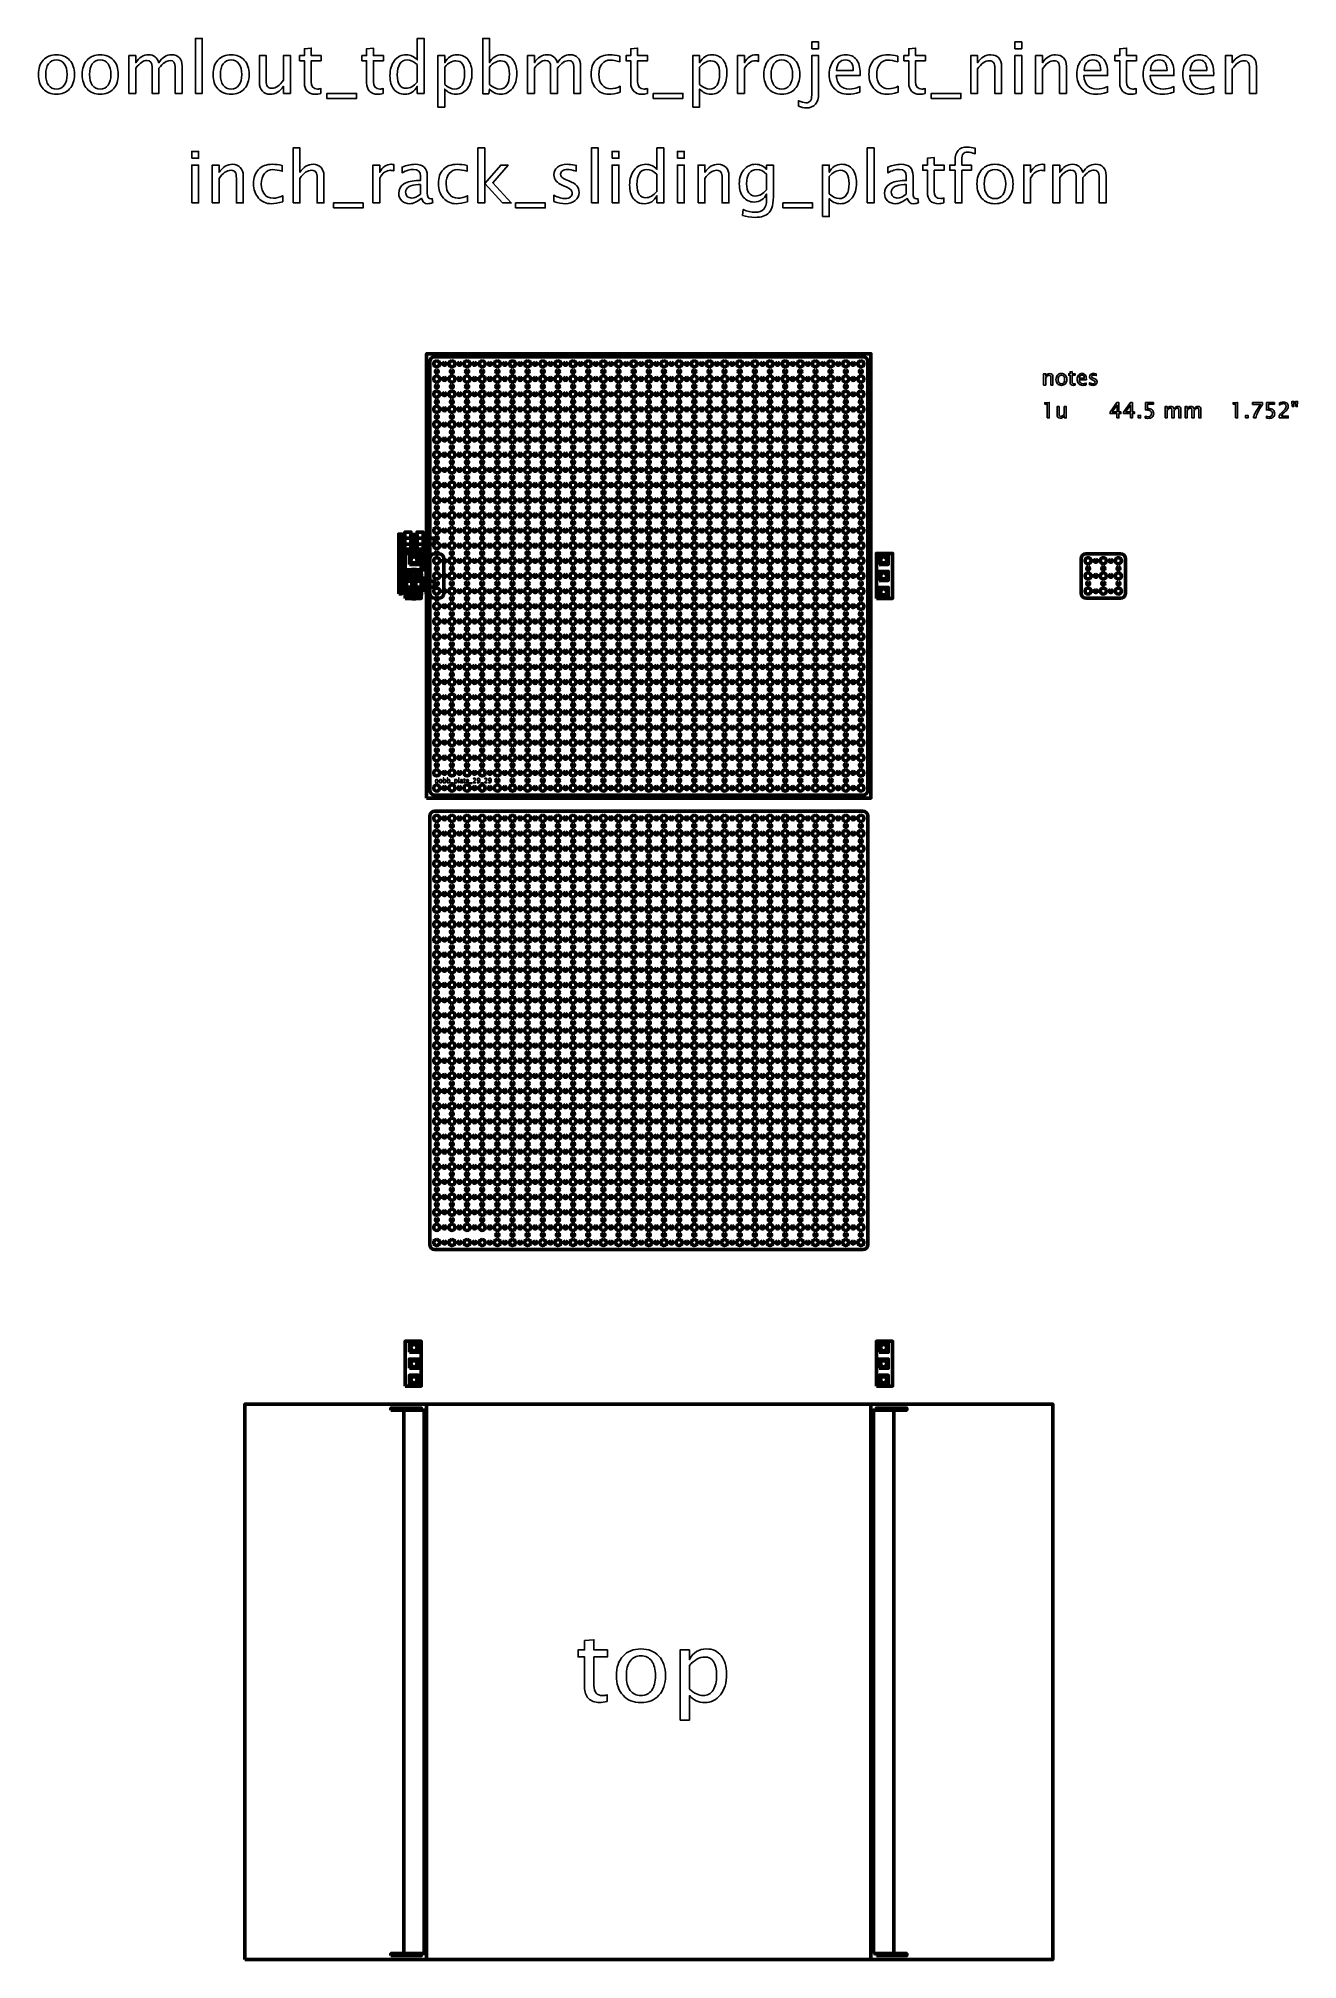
# Model space of a CAD drawing. Header units: centimetres. Extents: x -60 to 64, y -83 to 107.
import ezdxf

# ---------------------------------------------------------------- set-up
doc = ezdxf.new("R2010")
doc.units = ezdxf.units.CM
doc.header["$MEASUREMENT"] = 0
doc.layers.add('Layer 1', color=7, linetype='Continuous')

msp = doc.modelspace()

# ---------------------------------------------------------------- linework, layer by layer
at = {"layer": 'Layer 1', "color": 4, "lineweight": 53}
for points in [[(-22, 32), (22, 32), (22, 76), (-22, 76), (-22, 32)], [(-24.256, 54.5875), (-22.256, 54.5875), (-22.256, 56.5875), (-24.256, 56.5875), (-24.256, 54.5875)]]:
    msp.add_lwpolyline(points, close=True, dxfattribs=at)
at = {"layer": 'Layer 1', "color": 30, "lineweight": 53}
for points in [[(-24.75599, 52.23751), (-24.45599, 52.23751), (-24.45599, 58.13751), (-24.75599, 58.13751), (-24.75599, 52.23751)], [(-22.05599, 52.23751), (-21.75599, 52.23751), (-21.75599, 58.13751), (-22.05599, 58.13751), (-22.05599, 52.23751)]]:
    msp.add_lwpolyline(points, close=True, dxfattribs=at)
at = {"layer": 'Layer 1', "color": 202, "lineweight": 53}
for points in [[(-24.45599, 56.8875), (-24.30599, 56.8875), (-24.30599, 58.0875), (-24.45599, 58.0875), (-24.45599, 56.8875)], [(-24.30599, 56.8875), (-24.15599, 56.8875), (-24.15599, 58.0875), (-24.30599, 58.0875), (-24.30599, 56.8875)], [(-23.55599, 56.8875), (-23.40599, 56.8875), (-23.40599, 58.0875), (-23.55599, 58.0875), (-23.55599, 56.8875)], [(-23.40599, 56.8875), (-23.25599, 56.8875), (-23.25599, 58.0875), (-23.40599, 58.0875), (-23.40599, 56.8875)], [(-23.25599, 56.8875), (-23.10599, 56.8875), (-23.10599, 58.0875), (-23.25599, 58.0875), (-23.25599, 56.8875)], [(-23.10599, 56.8875), (-22.95599, 56.8875), (-22.95599, 58.0875), (-23.10599, 58.0875), (-23.10599, 56.8875)], [(-22.35599, 56.8875), (-22.20599, 56.8875), (-22.20599, 58.0875), (-22.35599, 58.0875), (-22.35599, 56.8875)], [(-22.20599, 56.8875), (-22.05599, 56.8875), (-22.05599, 58.0875), (-22.20599, 58.0875), (-22.20599, 56.8875)], [(-24.45599, 52.58751), (-24.30599, 52.58751), (-24.30599, 53.78751), (-24.45599, 53.78751), (-24.45599, 52.58751)], [(-24.30599, 52.58751), (-24.15599, 52.58751), (-24.15599, 53.78751), (-24.30599, 53.78751), (-24.30599, 52.58751)], [(-24.15599, 52.58751), (-24.00599, 52.58751), (-24.00599, 53.78751), (-24.15599, 53.78751), (-24.15599, 52.58751)], [(-22.50599, 52.58751), (-22.35599, 52.58751), (-22.35599, 53.78751), (-22.50599, 53.78751), (-22.50599, 52.58751)], [(-22.35599, 52.58751), (-22.20599, 52.58751), (-22.20599, 53.78751), (-22.35599, 53.78751), (-22.35599, 52.58751)], [(-22.20599, 52.58751), (-22.05599, 52.58751), (-22.05599, 53.78751), (-22.20599, 53.78751), (-22.20599, 52.58751)]]:
    msp.add_lwpolyline(points, close=True, dxfattribs=at)
at = {"layer": 'Layer 1', "color": 1, "lineweight": 53}
for points in [[(-24.15599, 56.6375), (-23.55599, 56.6375), (-23.55599, 58.3375), (-24.15599, 58.3375), (-24.15599, 56.6375)], [(-22.95599, 56.6375), (-22.35599, 56.6375), (-22.35599, 58.3375), (-22.95599, 58.3375), (-22.95599, 56.6375)], [(-24.00601, 52.30432), (-23.40601, 52.30432), (-23.40601, 54.00432), (-24.00601, 54.00432), (-24.00601, 52.30432)], [(-23.10601, 52.33738), (-22.50601, 52.33738), (-22.50601, 54.03738), (-23.10601, 54.03738), (-23.10601, 52.33738)]]:
    msp.add_lwpolyline(points, close=True, dxfattribs=at)
at = {"layer": 'Layer 1', "lineweight": 53}
for points in [[(-24.13001, 51.7775), (-22.54251, 51.7775), (-22.54251, 56.2225), (-24.13001, 56.2225), (-24.13001, 51.7775)], [(-23.706, 55.1375), (-22.806, 55.1375), (-22.806, 56.0375), (-23.706, 56.0375), (-23.706, 55.1375)], [(22.54247, 51.7775), (24.12997, 51.7775), (24.12997, 56.2225), (22.54247, 56.2225), (22.54247, 51.7775)], [(22.806, 55.1375), (23.706, 55.1375), (23.706, 56.0375), (22.806, 56.0375), (22.806, 55.1375)], [(-23.706, 53.55), (-22.806, 53.55), (-22.806, 54.45), (-23.706, 54.45), (-23.706, 53.55)], [(-23.45601, 51.73738), (-23.05601, 51.73738), (-23.05601, 54.63738), (-23.45601, 54.63738), (-23.45601, 51.73738)], [(22.806, 53.55), (23.706, 53.55), (23.706, 54.45), (22.806, 54.45), (22.806, 53.55)], [(-23.706, 51.9625), (-22.806, 51.9625), (-22.806, 52.8625), (-23.706, 52.8625), (-23.706, 51.9625)], [(22.806, 51.9625), (23.706, 51.9625), (23.706, 52.8625), (22.806, 52.8625), (22.806, 51.9625)], [(-24.12999, -26.2225), (-22.54249, -26.2225), (-22.54249, -21.7775), (-24.12999, -21.7775), (-24.12999, -26.2225)], [(-23.70598, -22.8625), (-22.80598, -22.8625), (-22.80598, -21.9625), (-23.70598, -21.9625), (-23.70598, -22.8625)], [(22.54249, -26.2225), (24.12999, -26.2225), (24.12999, -21.7775), (22.54249, -21.7775), (22.54249, -26.2225)], [(22.80602, -22.8625), (23.70602, -22.8625), (23.70602, -21.9625), (22.80602, -21.9625), (22.80602, -22.8625)], [(-23.70598, -24.45), (-22.80598, -24.45), (-22.80598, -23.55), (-23.70598, -23.55), (-23.70598, -24.45)], [(22.80602, -24.45), (23.70602, -24.45), (23.70602, -23.55), (22.80602, -23.55), (22.80602, -24.45)], [(-23.70598, -26.0375), (-22.80598, -26.0375), (-22.80598, -25.1375), (-23.70598, -25.1375), (-23.70598, -26.0375)], [(22.80602, -26.0375), (23.70602, -26.0375), (23.70602, -25.1375), (22.80602, -25.1375), (22.80602, -26.0375)], [(-40, -83), (40, -83), (40, -28), (-40, -28), (-40, -83)], [(-25.54249, -28.6), (-22.54249, -28.6), (-22.54249, -28.4), (-25.54249, -28.4), (-25.54249, -28.6)], [(22.54249, -28.6), (25.54249, -28.6), (25.54249, -28.4), (22.54249, -28.4), (22.54249, -28.6)], [(-24.256, -82.4), (-22.256, -82.4), (-22.256, -28.6), (-24.256, -28.6), (-24.256, -82.4)], [(22.256, -82.4), (24.256, -82.4), (24.256, -28.6), (22.256, -28.6), (22.256, -82.4)], [(-25.54249, -82.6), (-22.54249, -82.6), (-22.54249, -82.4), (-25.54249, -82.4), (-25.54249, -82.6)], [(-24.12999, -82.6), (-22.54249, -82.6), (-22.54249, -82.4), (-24.12999, -82.4), (-24.12999, -82.6)], [(22.54249, -82.6), (24.12999, -82.6), (24.12999, -82.4), (22.54249, -82.4), (22.54249, -82.6)], [(22.54249, -82.6), (25.54249, -82.6), (25.54249, -82.4), (22.54249, -82.4), (22.54249, -82.6)]]:
    msp.add_lwpolyline(points, close=True, dxfattribs=at)
at = {"layer": 'Layer 1', "color": 3, "lineweight": 53}
msp.add_lwpolyline([(-22, -83), (22, -83), (22, -28), (-22, -28), (-22, -83)], close=True, dxfattribs=at)
at = {"layer": 'Layer 1', "color": 6, "lineweight": 53}
for centre, major_axis in [((-20.99999, 74.99999), (0, 0.30001)), ((-21, 74.25), (0, 0.15)), ((-20.25, 75), (0, 0.15)), ((-19.49999, 74.99999), (0, 0.30001)), ((-19.5, 74.25), (0, 0.15)), ((-18.75, 75), (0, 0.15)), ((-17.99999, 74.99999), (0, 0.30001)), ((-18, 74.25), (0, 0.15)), ((-17.25, 75), (0, 0.15)), ((-16.49999, 74.99999), (0, 0.30001)), ((-16.5, 74.25), (0, 0.15)), ((-15.75, 75), (0, 0.15)), ((-14.99999, 74.99999), (0, 0.30001)), ((-15, 74.25), (0, 0.15)), ((-14.25, 75), (0, 0.15)), ((-13.49999, 74.99999), (0, 0.30001)), ((-13.5, 74.25), (0, 0.15)), ((-12.75, 75), (0, 0.15)), ((-11.99999, 74.99999), (0, 0.30001)), ((-12, 74.25), (0, 0.15)), ((-11.25, 75), (0, 0.15)), ((-10.49999, 74.99999), (0, 0.30001)), ((-10.5, 74.25), (0, 0.15)), ((-9.75, 75), (0, 0.15)), ((-8.99999, 74.99999), (0, 0.30001)), ((-9, 74.25), (0, 0.15)), ((-8.25, 75), (0, 0.15)), ((-7.49999, 74.99999), (0, 0.30001)), ((-7.5, 74.25), (0, 0.15)), ((-6.75, 75), (0, 0.15)), ((-5.99999, 74.99999), (0, 0.30001)), ((-6, 74.25), (0, 0.15)), ((-5.25, 75), (0, 0.15)), ((-4.49999, 74.99999), (0, 0.30001)), ((-4.5, 74.25), (0, 0.15)), ((-3.75, 75), (0, 0.15)), ((-2.99999, 74.99999), (0, 0.30001)), ((-3, 74.25), (0, 0.15)), ((-2.25, 75), (0, 0.15)), ((-1.49999, 74.99999), (0, 0.30001)), ((-1.5, 74.25), (0, 0.15)), ((-0.75, 75), (0, 0.15)), ((0.00001, 74.99999), (0, 0.30001)), ((0, 74.25), (0, 0.15)), ((0.75, 75), (0, 0.15)), ((1.50001, 74.99999), (0, 0.30001)), ((1.5, 74.25), (0, 0.15)), ((2.25, 75), (0, 0.15)), ((3.00001, 74.99999), (0, 0.30001)), ((3, 74.25), (0, 0.15)), ((3.75, 75), (0, 0.15)), ((4.50001, 74.99999), (0, 0.30001)), ((4.5, 74.25), (0, 0.15)), ((5.25, 75), (0, 0.15)), ((6.00001, 74.99999), (0, 0.30001)), ((6, 74.25), (0, 0.15)), ((6.75, 75), (0, 0.15)), ((7.50001, 74.99999), (0, 0.30001)), ((7.5, 74.25), (0, 0.15)), ((8.25, 75), (0, 0.15)), ((9.00001, 74.99999), (0, 0.30001)), ((9, 74.25), (0, 0.15)), ((9.75, 75), (0, 0.15)), ((10.50001, 74.99999), (0, 0.30001)), ((10.5, 74.25), (0, 0.15)), ((11.25, 75), (0, 0.15)), ((12.00001, 74.99999), (0, 0.30001)), ((12, 74.25), (0, 0.15)), ((12.75, 75), (0, 0.15)), ((13.50001, 74.99999), (0, 0.30001)), ((13.5, 74.25), (0, 0.15)), ((14.25, 75), (0, 0.15)), ((15.00001, 74.99999), (0, 0.30001)), ((15, 74.25), (0, 0.15)), ((15.75, 75), (0, 0.15)), ((16.50001, 74.99999), (0, 0.30001)), ((16.5, 74.25), (0, 0.15)), ((17.25, 75), (0, 0.15)), ((18.00001, 74.99999), (0, 0.30001)), ((18, 74.25), (0, 0.15)), ((18.75, 75), (0, 0.15)), ((19.50001, 74.99999), (0, 0.30001)), ((19.5, 74.25), (0, 0.15)), ((20.25, 75), (0, 0.15)), ((21.00001, 74.99999), (0, 0.30001)), ((21, 74.25), (0, 0.15)), ((-20.99999, 73.49999), (0, 0.30001)), ((-20.99999, 71.99999), (0, 0.30001)), ((-21, 72.75), (0, 0.15)), ((-20.25, 73.5), (0, 0.15)), ((-19.49999, 73.49999), (0, 0.30001)), ((-19.49999, 71.99999), (0, 0.30001)), ((-19.5, 72.75), (0, 0.15)), ((-18.75, 73.5), (0, 0.15)), ((-17.99999, 73.49999), (0, 0.30001)), ((-17.99999, 71.99999), (0, 0.30001)), ((-18, 72.75), (0, 0.15)), ((-17.25, 73.5), (0, 0.15)), ((-16.49999, 73.49999), (0, 0.30001)), ((-16.49999, 71.99999), (0, 0.30001)), ((-16.5, 72.75), (0, 0.15)), ((-15.75, 73.5), (0, 0.15)), ((-14.99999, 73.49999), (0, 0.30001)), ((-14.99999, 71.99999), (0, 0.30001)), ((-15, 72.75), (0, 0.15)), ((-14.25, 73.5), (0, 0.15)), ((-13.49999, 73.49999), (0, 0.30001)), ((-13.49999, 71.99999), (0, 0.30001)), ((-13.5, 72.75), (0, 0.15)), ((-12.75, 73.5), (0, 0.15)), ((-11.99999, 73.49999), (0, 0.30001)), ((-11.99999, 71.99999), (0, 0.30001)), ((-12, 72.75), (0, 0.15)), ((-11.25, 73.5), (0, 0.15)), ((-10.49999, 73.49999), (0, 0.30001)), ((-10.49999, 71.99999), (0, 0.30001)), ((-10.5, 72.75), (0, 0.15)), ((-9.75, 73.5), (0, 0.15)), ((-8.99999, 73.49999), (0, 0.30001)), ((-8.99999, 71.99999), (0, 0.30001)), ((-9, 72.75), (0, 0.15)), ((-8.25, 73.5), (0, 0.15)), ((-7.49999, 73.49999), (0, 0.30001)), ((-7.49999, 71.99999), (0, 0.30001)), ((-7.5, 72.75), (0, 0.15)), ((-6.75, 73.5), (0, 0.15)), ((-5.99999, 73.49999), (0, 0.30001)), ((-5.99999, 71.99999), (0, 0.30001)), ((-6, 72.75), (0, 0.15)), ((-5.25, 73.5), (0, 0.15)), ((-4.49999, 73.49999), (0, 0.30001)), ((-4.49999, 71.99999), (0, 0.30001)), ((-4.5, 72.75), (0, 0.15)), ((-3.75, 73.5), (0, 0.15)), ((-2.99999, 73.49999), (0, 0.30001)), ((-2.99999, 71.99999), (0, 0.30001)), ((-3, 72.75), (0, 0.15)), ((-2.25, 73.5), (0, 0.15)), ((-1.49999, 73.49999), (0, 0.30001)), ((-1.49999, 71.99999), (0, 0.30001)), ((-1.5, 72.75), (0, 0.15)), ((-0.75, 73.5), (0, 0.15)), ((0.00001, 73.49999), (0, 0.30001)), ((0.00001, 71.99999), (0, 0.30001)), ((0, 72.75), (0, 0.15)), ((0.75, 73.5), (0, 0.15)), ((1.50001, 73.49999), (0, 0.30001)), ((1.50001, 71.99999), (0, 0.30001)), ((1.5, 72.75), (0, 0.15)), ((2.25, 73.5), (0, 0.15)), ((3.00001, 73.49999), (0, 0.30001)), ((3.00001, 71.99999), (0, 0.30001)), ((3, 72.75), (0, 0.15)), ((3.75, 73.5), (0, 0.15)), ((4.50001, 73.49999), (0, 0.30001)), ((4.50001, 71.99999), (0, 0.30001)), ((4.5, 72.75), (0, 0.15)), ((5.25, 73.5), (0, 0.15)), ((6.00001, 73.49999), (0, 0.30001)), ((6.00001, 71.99999), (0, 0.30001)), ((6, 72.75), (0, 0.15)), ((6.75, 73.5), (0, 0.15)), ((7.50001, 73.49999), (0, 0.30001)), ((7.50001, 71.99999), (0, 0.30001)), ((7.5, 72.75), (0, 0.15)), ((8.25, 73.5), (0, 0.15)), ((9.00001, 73.49999), (0, 0.30001)), ((9.00001, 71.99999), (0, 0.30001)), ((9, 72.75), (0, 0.15)), ((9.75, 73.5), (0, 0.15)), ((10.50001, 73.49999), (0, 0.30001)), ((10.50001, 71.99999), (0, 0.30001)), ((10.5, 72.75), (0, 0.15)), ((11.25, 73.5), (0, 0.15)), ((12.00001, 73.49999), (0, 0.30001)), ((12.00001, 71.99999), (0, 0.30001)), ((12, 72.75), (0, 0.15)), ((12.75, 73.5), (0, 0.15)), ((13.50001, 73.49999), (0, 0.30001)), ((13.50001, 71.99999), (0, 0.30001)), ((13.5, 72.75), (0, 0.15)), ((14.25, 73.5), (0, 0.15)), ((15.00001, 73.49999), (0, 0.30001)), ((15.00001, 71.99999), (0, 0.30001)), ((15, 72.75), (0, 0.15)), ((15.75, 73.5), (0, 0.15)), ((16.50001, 73.49999), (0, 0.30001)), ((16.50001, 71.99999), (0, 0.30001)), ((16.5, 72.75), (0, 0.15)), ((17.25, 73.5), (0, 0.15)), ((18.00001, 73.49999), (0, 0.30001)), ((18.00001, 71.99999), (0, 0.30001)), ((18, 72.75), (0, 0.15)), ((18.75, 73.5), (0, 0.15)), ((19.50001, 73.49999), (0, 0.30001)), ((19.50001, 71.99999), (0, 0.30001)), ((19.5, 72.75), (0, 0.15)), ((20.25, 73.5), (0, 0.15)), ((21.00001, 73.49999), (0, 0.30001)), ((21.00001, 71.99999), (0, 0.30001)), ((21, 72.75), (0, 0.15)), ((-20.99999, 70.49999), (0, 0.30001)), ((-21, 71.25), (0, 0.15)), ((-20.25, 72), (0, 0.15)), ((-20.25, 70.5), (0, 0.15)), ((-19.49999, 70.49999), (0, 0.30001)), ((-19.5, 71.25), (0, 0.15)), ((-18.75, 72), (0, 0.15)), ((-18.75, 70.5), (0, 0.15)), ((-17.99999, 70.49999), (0, 0.30001)), ((-18, 71.25), (0, 0.15)), ((-17.25, 72), (0, 0.15)), ((-17.25, 70.5), (0, 0.15)), ((-16.49999, 70.49999), (0, 0.30001)), ((-16.5, 71.25), (0, 0.15)), ((-15.75, 72), (0, 0.15)), ((-15.75, 70.5), (0, 0.15)), ((-14.99999, 70.49999), (0, 0.30001)), ((-15, 71.25), (0, 0.15)), ((-14.25, 72), (0, 0.15)), ((-14.25, 70.5), (0, 0.15)), ((-13.49999, 70.49999), (0, 0.30001)), ((-13.5, 71.25), (0, 0.15)), ((-12.75, 72), (0, 0.15)), ((-12.75, 70.5), (0, 0.15)), ((-11.99999, 70.49999), (0, 0.30001)), ((-12, 71.25), (0, 0.15)), ((-11.25, 72), (0, 0.15)), ((-11.25, 70.5), (0, 0.15)), ((-10.49999, 70.49999), (0, 0.30001)), ((-10.5, 71.25), (0, 0.15)), ((-9.75, 72), (0, 0.15)), ((-9.75, 70.5), (0, 0.15)), ((-8.99999, 70.49999), (0, 0.30001)), ((-9, 71.25), (0, 0.15)), ((-8.25, 72), (0, 0.15)), ((-8.25, 70.5), (0, 0.15)), ((-7.49999, 70.49999), (0, 0.30001)), ((-7.5, 71.25), (0, 0.15)), ((-6.75, 72), (0, 0.15)), ((-6.75, 70.5), (0, 0.15)), ((-5.99999, 70.49999), (0, 0.30001)), ((-6, 71.25), (0, 0.15)), ((-5.25, 72), (0, 0.15)), ((-5.25, 70.5), (0, 0.15)), ((-4.49999, 70.49999), (0, 0.30001)), ((-4.5, 71.25), (0, 0.15)), ((-3.75, 72), (0, 0.15)), ((-3.75, 70.5), (0, 0.15)), ((-2.99999, 70.49999), (0, 0.30001)), ((-3, 71.25), (0, 0.15)), ((-2.25, 72), (0, 0.15)), ((-2.25, 70.5), (0, 0.15)), ((-1.49999, 70.49999), (0, 0.30001)), ((-1.5, 71.25), (0, 0.15)), ((-0.75, 72), (0, 0.15)), ((-0.75, 70.5), (0, 0.15)), ((0.00001, 70.49999), (0, 0.30001)), ((0, 71.25), (0, 0.15)), ((0.75, 72), (0, 0.15)), ((0.75, 70.5), (0, 0.15)), ((1.50001, 70.49999), (0, 0.30001)), ((1.5, 71.25), (0, 0.15)), ((2.25, 72), (0, 0.15)), ((2.25, 70.5), (0, 0.15)), ((3.00001, 70.49999), (0, 0.30001)), ((3, 71.25), (0, 0.15)), ((3.75, 72), (0, 0.15)), ((3.75, 70.5), (0, 0.15)), ((4.50001, 70.49999), (0, 0.30001)), ((4.5, 71.25), (0, 0.15)), ((5.25, 72), (0, 0.15)), ((5.25, 70.5), (0, 0.15)), ((6.00001, 70.49999), (0, 0.30001)), ((6, 71.25), (0, 0.15)), ((6.75, 72), (0, 0.15)), ((6.75, 70.5), (0, 0.15)), ((7.50001, 70.49999), (0, 0.30001)), ((7.5, 71.25), (0, 0.15)), ((8.25, 72), (0, 0.15)), ((8.25, 70.5), (0, 0.15)), ((9.00001, 70.49999), (0, 0.30001)), ((9, 71.25), (0, 0.15)), ((9.75, 72), (0, 0.15)), ((9.75, 70.5), (0, 0.15)), ((10.50001, 70.49999), (0, 0.30001)), ((10.5, 71.25), (0, 0.15)), ((11.25, 72), (0, 0.15)), ((11.25, 70.5), (0, 0.15)), ((12.00001, 70.49999), (0, 0.30001)), ((12, 71.25), (0, 0.15)), ((12.75, 72), (0, 0.15)), ((12.75, 70.5), (0, 0.15)), ((13.50001, 70.49999), (0, 0.30001)), ((13.5, 71.25), (0, 0.15)), ((14.25, 72), (0, 0.15)), ((14.25, 70.5), (0, 0.15)), ((15.00001, 70.49999), (0, 0.30001)), ((15, 71.25), (0, 0.15)), ((15.75, 72), (0, 0.15)), ((15.75, 70.5), (0, 0.15)), ((16.50001, 70.49999), (0, 0.30001)), ((16.5, 71.25), (0, 0.15)), ((17.25, 72), (0, 0.15)), ((17.25, 70.5), (0, 0.15)), ((18.00001, 70.49999), (0, 0.30001)), ((18, 71.25), (0, 0.15)), ((18.75, 72), (0, 0.15)), ((18.75, 70.5), (0, 0.15)), ((19.50001, 70.49999), (0, 0.30001)), ((19.5, 71.25), (0, 0.15)), ((20.25, 72), (0, 0.15)), ((20.25, 70.5), (0, 0.15)), ((21.00001, 70.49999), (0, 0.30001)), ((21, 71.25), (0, 0.15)), ((-20.99999, 68.99999), (0, 0.30001)), ((-21, 69.75), (0, 0.15)), ((-20.25, 69), (0, 0.15)), ((-19.49999, 68.99999), (0, 0.30001)), ((-19.5, 69.75), (0, 0.15)), ((-18.75, 69), (0, 0.15)), ((-17.99999, 68.99999), (0, 0.30001)), ((-18, 69.75), (0, 0.15)), ((-17.25, 69), (0, 0.15)), ((-16.49999, 68.99999), (0, 0.30001)), ((-16.5, 69.75), (0, 0.15)), ((-15.75, 69), (0, 0.15)), ((-14.99999, 68.99999), (0, 0.30001)), ((-15, 69.75), (0, 0.15)), ((-14.25, 69), (0, 0.15)), ((-13.49999, 68.99999), (0, 0.30001)), ((-13.5, 69.75), (0, 0.15)), ((-12.75, 69), (0, 0.15)), ((-11.99999, 68.99999), (0, 0.30001)), ((-12, 69.75), (0, 0.15)), ((-11.25, 69), (0, 0.15)), ((-10.49999, 68.99999), (0, 0.30001)), ((-10.5, 69.75), (0, 0.15)), ((-9.75, 69), (0, 0.15)), ((-8.99999, 68.99999), (0, 0.30001)), ((-9, 69.75), (0, 0.15)), ((-8.25, 69), (0, 0.15)), ((-7.49999, 68.99999), (0, 0.30001)), ((-7.5, 69.75), (0, 0.15)), ((-6.75, 69), (0, 0.15)), ((-5.99999, 68.99999), (0, 0.30001)), ((-6, 69.75), (0, 0.15)), ((-5.25, 69), (0, 0.15)), ((-4.49999, 68.99999), (0, 0.30001)), ((-4.5, 69.75), (0, 0.15)), ((-3.75, 69), (0, 0.15)), ((-2.99999, 68.99999), (0, 0.30001)), ((-3, 69.75), (0, 0.15)), ((-2.25, 69), (0, 0.15)), ((-1.49999, 68.99999), (0, 0.30001)), ((-1.5, 69.75), (0, 0.15)), ((-0.75, 69), (0, 0.15)), ((0.00001, 68.99999), (0, 0.30001)), ((0, 69.75), (0, 0.15)), ((0.75, 69), (0, 0.15)), ((1.50001, 68.99999), (0, 0.30001)), ((1.5, 69.75), (0, 0.15)), ((2.25, 69), (0, 0.15)), ((3.00001, 68.99999), (0, 0.30001)), ((3, 69.75), (0, 0.15)), ((3.75, 69), (0, 0.15)), ((4.50001, 68.99999), (0, 0.30001)), ((4.5, 69.75), (0, 0.15)), ((5.25, 69), (0, 0.15)), ((6.00001, 68.99999), (0, 0.30001)), ((6, 69.75), (0, 0.15)), ((6.75, 69), (0, 0.15)), ((7.50001, 68.99999), (0, 0.30001)), ((7.5, 69.75), (0, 0.15)), ((8.25, 69), (0, 0.15)), ((9.00001, 68.99999), (0, 0.30001)), ((9, 69.75), (0, 0.15)), ((9.75, 69), (0, 0.15)), ((10.50001, 68.99999), (0, 0.30001)), ((10.5, 69.75), (0, 0.15)), ((11.25, 69), (0, 0.15)), ((12.00001, 68.99999), (0, 0.30001)), ((12, 69.75), (0, 0.15)), ((12.75, 69), (0, 0.15)), ((13.50001, 68.99999), (0, 0.30001)), ((13.5, 69.75), (0, 0.15)), ((14.25, 69), (0, 0.15)), ((15.00001, 68.99999), (0, 0.30001)), ((15, 69.75), (0, 0.15)), ((15.75, 69), (0, 0.15)), ((16.50001, 68.99999), (0, 0.30001)), ((16.5, 69.75), (0, 0.15)), ((17.25, 69), (0, 0.15)), ((18.00001, 68.99999), (0, 0.30001)), ((18, 69.75), (0, 0.15)), ((18.75, 69), (0, 0.15)), ((19.50001, 68.99999), (0, 0.30001)), ((19.5, 69.75), (0, 0.15)), ((20.25, 69), (0, 0.15)), ((21.00001, 68.99999), (0, 0.30001)), ((21, 69.75), (0, 0.15)), ((-20.99999, 67.49999), (0, 0.30001)), ((-21, 68.25), (0, 0.15)), ((-21, 66.75), (0, 0.15)), ((-20.25, 67.5), (0, 0.15)), ((-19.49999, 67.49999), (0, 0.30001)), ((-19.5, 68.25), (0, 0.15)), ((-19.5, 66.75), (0, 0.15)), ((-18.75, 67.5), (0, 0.15)), ((-17.99999, 67.49999), (0, 0.30001)), ((-18, 68.25), (0, 0.15)), ((-18, 66.75), (0, 0.15)), ((-17.25, 67.5), (0, 0.15)), ((-16.49999, 67.49999), (0, 0.30001)), ((-16.5, 68.25), (0, 0.15)), ((-16.5, 66.75), (0, 0.15)), ((-15.75, 67.5), (0, 0.15)), ((-14.99999, 67.49999), (0, 0.30001)), ((-15, 68.25), (0, 0.15)), ((-15, 66.75), (0, 0.15)), ((-14.25, 67.5), (0, 0.15)), ((-13.49999, 67.49999), (0, 0.30001)), ((-13.5, 68.25), (0, 0.15)), ((-13.5, 66.75), (0, 0.15)), ((-12.75, 67.5), (0, 0.15)), ((-11.99999, 67.49999), (0, 0.30001)), ((-12, 68.25), (0, 0.15)), ((-12, 66.75), (0, 0.15)), ((-11.25, 67.5), (0, 0.15)), ((-10.49999, 67.49999), (0, 0.30001)), ((-10.5, 68.25), (0, 0.15)), ((-10.5, 66.75), (0, 0.15)), ((-9.75, 67.5), (0, 0.15)), ((-8.99999, 67.49999), (0, 0.30001)), ((-9, 68.25), (0, 0.15)), ((-9, 66.75), (0, 0.15)), ((-8.25, 67.5), (0, 0.15)), ((-7.49999, 67.49999), (0, 0.30001)), ((-7.5, 68.25), (0, 0.15)), ((-7.5, 66.75), (0, 0.15)), ((-6.75, 67.5), (0, 0.15)), ((-5.99999, 67.49999), (0, 0.30001)), ((-6, 68.25), (0, 0.15)), ((-6, 66.75), (0, 0.15)), ((-5.25, 67.5), (0, 0.15)), ((-4.49999, 67.49999), (0, 0.30001)), ((-4.5, 68.25), (0, 0.15)), ((-4.5, 66.75), (0, 0.15)), ((-3.75, 67.5), (0, 0.15)), ((-2.99999, 67.49999), (0, 0.30001)), ((-3, 68.25), (0, 0.15)), ((-3, 66.75), (0, 0.15)), ((-2.25, 67.5), (0, 0.15)), ((-1.49999, 67.49999), (0, 0.30001)), ((-1.5, 68.25), (0, 0.15)), ((-1.5, 66.75), (0, 0.15)), ((-0.75, 67.5), (0, 0.15)), ((0.00001, 67.49999), (0, 0.30001)), ((0, 68.25), (0, 0.15)), ((0, 66.75), (0, 0.15)), ((0.75, 67.5), (0, 0.15)), ((1.50001, 67.49999), (0, 0.30001)), ((1.5, 68.25), (0, 0.15)), ((1.5, 66.75), (0, 0.15)), ((2.25, 67.5), (0, 0.15)), ((3.00001, 67.49999), (0, 0.30001)), ((3, 68.25), (0, 0.15)), ((3, 66.75), (0, 0.15)), ((3.75, 67.5), (0, 0.15)), ((4.50001, 67.49999), (0, 0.30001)), ((4.5, 68.25), (0, 0.15)), ((4.5, 66.75), (0, 0.15)), ((5.25, 67.5), (0, 0.15)), ((6.00001, 67.49999), (0, 0.30001)), ((6, 68.25), (0, 0.15)), ((6, 66.75), (0, 0.15)), ((6.75, 67.5), (0, 0.15)), ((7.50001, 67.49999), (0, 0.30001)), ((7.5, 68.25), (0, 0.15)), ((7.5, 66.75), (0, 0.15)), ((8.25, 67.5), (0, 0.15)), ((9.00001, 67.49999), (0, 0.30001)), ((9, 68.25), (0, 0.15)), ((9, 66.75), (0, 0.15)), ((9.75, 67.5), (0, 0.15)), ((10.50001, 67.49999), (0, 0.30001)), ((10.5, 68.25), (0, 0.15)), ((10.5, 66.75), (0, 0.15)), ((11.25, 67.5), (0, 0.15)), ((12.00001, 67.49999), (0, 0.30001)), ((12, 68.25), (0, 0.15)), ((12, 66.75), (0, 0.15)), ((12.75, 67.5), (0, 0.15)), ((13.50001, 67.49999), (0, 0.30001)), ((13.5, 68.25), (0, 0.15)), ((13.5, 66.75), (0, 0.15)), ((14.25, 67.5), (0, 0.15)), ((15.00001, 67.49999), (0, 0.30001)), ((15, 68.25), (0, 0.15)), ((15, 66.75), (0, 0.15)), ((15.75, 67.5), (0, 0.15)), ((16.50001, 67.49999), (0, 0.30001)), ((16.5, 68.25), (0, 0.15)), ((16.5, 66.75), (0, 0.15)), ((17.25, 67.5), (0, 0.15)), ((18.00001, 67.49999), (0, 0.30001)), ((18, 68.25), (0, 0.15)), ((18, 66.75), (0, 0.15)), ((18.75, 67.5), (0, 0.15)), ((19.50001, 67.49999), (0, 0.30001)), ((19.5, 68.25), (0, 0.15)), ((19.5, 66.75), (0, 0.15)), ((20.25, 67.5), (0, 0.15)), ((21.00001, 67.49999), (0, 0.30001)), ((21, 68.25), (0, 0.15)), ((21, 66.75), (0, 0.15)), ((-20.99999, 65.99999), (0, 0.30001)), ((-20.99999, 64.49999), (0, 0.30001)), ((-21, 65.25), (0, 0.15)), ((-20.25, 66), (0, 0.15)), ((-19.49999, 65.99999), (0, 0.30001)), ((-19.49999, 64.49999), (0, 0.30001)), ((-19.5, 65.25), (0, 0.15)), ((-18.75, 66), (0, 0.15)), ((-17.99999, 65.99999), (0, 0.30001)), ((-17.99999, 64.49999), (0, 0.30001)), ((-18, 65.25), (0, 0.15)), ((-17.25, 66), (0, 0.15)), ((-16.49999, 65.99999), (0, 0.30001)), ((-16.49999, 64.49999), (0, 0.30001)), ((-16.5, 65.25), (0, 0.15)), ((-15.75, 66), (0, 0.15)), ((-14.99999, 65.99999), (0, 0.30001)), ((-14.99999, 64.49999), (0, 0.30001)), ((-15, 65.25), (0, 0.15)), ((-14.25, 66), (0, 0.15)), ((-13.49999, 65.99999), (0, 0.30001)), ((-13.49999, 64.49999), (0, 0.30001)), ((-13.5, 65.25), (0, 0.15)), ((-12.75, 66), (0, 0.15)), ((-11.99999, 65.99999), (0, 0.30001)), ((-11.99999, 64.49999), (0, 0.30001)), ((-12, 65.25), (0, 0.15)), ((-11.25, 66), (0, 0.15)), ((-10.49999, 65.99999), (0, 0.30001)), ((-10.49999, 64.49999), (0, 0.30001)), ((-10.5, 65.25), (0, 0.15)), ((-9.75, 66), (0, 0.15)), ((-8.99999, 65.99999), (0, 0.30001)), ((-8.99999, 64.49999), (0, 0.30001)), ((-9, 65.25), (0, 0.15)), ((-8.25, 66), (0, 0.15)), ((-7.49999, 65.99999), (0, 0.30001)), ((-7.49999, 64.49999), (0, 0.30001)), ((-7.5, 65.25), (0, 0.15)), ((-6.75, 66), (0, 0.15)), ((-5.99999, 65.99999), (0, 0.30001)), ((-5.99999, 64.49999), (0, 0.30001)), ((-6, 65.25), (0, 0.15)), ((-5.25, 66), (0, 0.15)), ((-4.49999, 65.99999), (0, 0.30001)), ((-4.49999, 64.49999), (0, 0.30001)), ((-4.5, 65.25), (0, 0.15)), ((-3.75, 66), (0, 0.15)), ((-2.99999, 65.99999), (0, 0.30001)), ((-2.99999, 64.49999), (0, 0.30001)), ((-3, 65.25), (0, 0.15)), ((-2.25, 66), (0, 0.15)), ((-1.49999, 65.99999), (0, 0.30001)), ((-1.49999, 64.49999), (0, 0.30001)), ((-1.5, 65.25), (0, 0.15)), ((-0.75, 66), (0, 0.15)), ((0.00001, 65.99999), (0, 0.30001)), ((0.00001, 64.49999), (0, 0.30001)), ((0, 65.25), (0, 0.15)), ((0.75, 66), (0, 0.15)), ((1.50001, 65.99999), (0, 0.30001)), ((1.50001, 64.49999), (0, 0.30001)), ((1.5, 65.25), (0, 0.15)), ((2.25, 66), (0, 0.15)), ((3.00001, 65.99999), (0, 0.30001)), ((3.00001, 64.49999), (0, 0.30001)), ((3, 65.25), (0, 0.15)), ((3.75, 66), (0, 0.15)), ((4.50001, 65.99999), (0, 0.30001)), ((4.50001, 64.49999), (0, 0.30001)), ((4.5, 65.25), (0, 0.15)), ((5.25, 66), (0, 0.15)), ((6.00001, 65.99999), (0, 0.30001)), ((6.00001, 64.49999), (0, 0.30001)), ((6, 65.25), (0, 0.15)), ((6.75, 66), (0, 0.15)), ((7.50001, 65.99999), (0, 0.30001)), ((7.50001, 64.49999), (0, 0.30001)), ((7.5, 65.25), (0, 0.15)), ((8.25, 66), (0, 0.15)), ((9.00001, 65.99999), (0, 0.30001)), ((9.00001, 64.49999), (0, 0.30001)), ((9, 65.25), (0, 0.15)), ((9.75, 66), (0, 0.15)), ((10.50001, 65.99999), (0, 0.30001)), ((10.50001, 64.49999), (0, 0.30001)), ((10.5, 65.25), (0, 0.15)), ((11.25, 66), (0, 0.15)), ((12.00001, 65.99999), (0, 0.30001)), ((12.00001, 64.49999), (0, 0.30001)), ((12, 65.25), (0, 0.15)), ((12.75, 66), (0, 0.15)), ((13.50001, 65.99999), (0, 0.30001)), ((13.50001, 64.49999), (0, 0.30001)), ((13.5, 65.25), (0, 0.15)), ((14.25, 66), (0, 0.15)), ((15.00001, 65.99999), (0, 0.30001)), ((15.00001, 64.49999), (0, 0.30001)), ((15, 65.25), (0, 0.15)), ((15.75, 66), (0, 0.15)), ((16.50001, 65.99999), (0, 0.30001)), ((16.50001, 64.49999), (0, 0.30001)), ((16.5, 65.25), (0, 0.15)), ((17.25, 66), (0, 0.15)), ((18.00001, 65.99999), (0, 0.30001)), ((18.00001, 64.49999), (0, 0.30001)), ((18, 65.25), (0, 0.15)), ((18.75, 66), (0, 0.15)), ((19.50001, 65.99999), (0, 0.30001)), ((19.50001, 64.49999), (0, 0.30001)), ((19.5, 65.25), (0, 0.15)), ((20.25, 66), (0, 0.15)), ((21.00001, 65.99999), (0, 0.30001)), ((21.00001, 64.49999), (0, 0.30001)), ((21, 65.25), (0, 0.15)), ((-20.99999, 62.99999), (0, 0.30001)), ((-21, 63.75), (0, 0.15)), ((-20.25, 64.5), (0, 0.15)), ((-20.25, 63), (0, 0.15)), ((-19.49999, 62.99999), (0, 0.30001)), ((-19.5, 63.75), (0, 0.15)), ((-18.75, 64.5), (0, 0.15)), ((-18.75, 63), (0, 0.15)), ((-17.99999, 62.99999), (0, 0.30001)), ((-18, 63.75), (0, 0.15)), ((-17.25, 64.5), (0, 0.15)), ((-17.25, 63), (0, 0.15)), ((-16.49999, 62.99999), (0, 0.30001)), ((-16.5, 63.75), (0, 0.15)), ((-15.75, 64.5), (0, 0.15)), ((-15.75, 63), (0, 0.15)), ((-14.99999, 62.99999), (0, 0.30001)), ((-15, 63.75), (0, 0.15)), ((-14.25, 64.5), (0, 0.15)), ((-14.25, 63), (0, 0.15)), ((-13.49999, 62.99999), (0, 0.30001)), ((-13.5, 63.75), (0, 0.15)), ((-12.75, 64.5), (0, 0.15)), ((-12.75, 63), (0, 0.15)), ((-11.99999, 62.99999), (0, 0.30001)), ((-12, 63.75), (0, 0.15)), ((-11.25, 64.5), (0, 0.15)), ((-11.25, 63), (0, 0.15)), ((-10.49999, 62.99999), (0, 0.30001)), ((-10.5, 63.75), (0, 0.15)), ((-9.75, 64.5), (0, 0.15)), ((-9.75, 63), (0, 0.15)), ((-8.99999, 62.99999), (0, 0.30001)), ((-9, 63.75), (0, 0.15)), ((-8.25, 64.5), (0, 0.15)), ((-8.25, 63), (0, 0.15)), ((-7.49999, 62.99999), (0, 0.30001)), ((-7.5, 63.75), (0, 0.15)), ((-6.75, 64.5), (0, 0.15)), ((-6.75, 63), (0, 0.15)), ((-5.99999, 62.99999), (0, 0.30001)), ((-6, 63.75), (0, 0.15)), ((-5.25, 64.5), (0, 0.15)), ((-5.25, 63), (0, 0.15)), ((-4.49999, 62.99999), (0, 0.30001)), ((-4.5, 63.75), (0, 0.15)), ((-3.75, 64.5), (0, 0.15)), ((-3.75, 63), (0, 0.15)), ((-2.99999, 62.99999), (0, 0.30001)), ((-3, 63.75), (0, 0.15)), ((-2.25, 64.5), (0, 0.15)), ((-2.25, 63), (0, 0.15)), ((-1.49999, 62.99999), (0, 0.30001)), ((-1.5, 63.75), (0, 0.15)), ((-0.75, 64.5), (0, 0.15)), ((-0.75, 63), (0, 0.15)), ((0.00001, 62.99999), (0, 0.30001)), ((0, 63.75), (0, 0.15)), ((0.75, 64.5), (0, 0.15)), ((0.75, 63), (0, 0.15)), ((1.50001, 62.99999), (0, 0.30001)), ((1.5, 63.75), (0, 0.15)), ((2.25, 64.5), (0, 0.15)), ((2.25, 63), (0, 0.15)), ((3.00001, 62.99999), (0, 0.30001)), ((3, 63.75), (0, 0.15)), ((3.75, 64.5), (0, 0.15)), ((3.75, 63), (0, 0.15)), ((4.50001, 62.99999), (0, 0.30001)), ((4.5, 63.75), (0, 0.15)), ((5.25, 64.5), (0, 0.15)), ((5.25, 63), (0, 0.15)), ((6.00001, 62.99999), (0, 0.30001)), ((6, 63.75), (0, 0.15)), ((6.75, 64.5), (0, 0.15)), ((6.75, 63), (0, 0.15)), ((7.50001, 62.99999), (0, 0.30001)), ((7.5, 63.75), (0, 0.15)), ((8.25, 64.5), (0, 0.15)), ((8.25, 63), (0, 0.15)), ((9.00001, 62.99999), (0, 0.30001)), ((9, 63.75), (0, 0.15)), ((9.75, 64.5), (0, 0.15)), ((9.75, 63), (0, 0.15)), ((10.50001, 62.99999), (0, 0.30001)), ((10.5, 63.75), (0, 0.15)), ((11.25, 64.5), (0, 0.15)), ((11.25, 63), (0, 0.15)), ((12.00001, 62.99999), (0, 0.30001)), ((12, 63.75), (0, 0.15)), ((12.75, 64.5), (0, 0.15)), ((12.75, 63), (0, 0.15)), ((13.50001, 62.99999), (0, 0.30001)), ((13.5, 63.75), (0, 0.15)), ((14.25, 64.5), (0, 0.15)), ((14.25, 63), (0, 0.15)), ((15.00001, 62.99999), (0, 0.30001)), ((15, 63.75), (0, 0.15)), ((15.75, 64.5), (0, 0.15)), ((15.75, 63), (0, 0.15)), ((16.50001, 62.99999), (0, 0.30001)), ((16.5, 63.75), (0, 0.15)), ((17.25, 64.5), (0, 0.15)), ((17.25, 63), (0, 0.15)), ((18.00001, 62.99999), (0, 0.30001)), ((18, 63.75), (0, 0.15)), ((18.75, 64.5), (0, 0.15)), ((18.75, 63), (0, 0.15)), ((19.50001, 62.99999), (0, 0.30001)), ((19.5, 63.75), (0, 0.15)), ((20.25, 64.5), (0, 0.15)), ((20.25, 63), (0, 0.15)), ((21.00001, 62.99999), (0, 0.30001)), ((21, 63.75), (0, 0.15)), ((-20.99999, 61.49999), (0, 0.30001)), ((-21, 62.25), (0, 0.15)), ((-21, 60.75), (0, 0.15)), ((-20.25, 61.5), (0, 0.15)), ((-19.49999, 61.49999), (0, 0.30001)), ((-19.5, 62.25), (0, 0.15)), ((-19.5, 60.75), (0, 0.15)), ((-18.75, 61.5), (0, 0.15)), ((-17.99999, 61.49999), (0, 0.30001)), ((-18, 62.25), (0, 0.15)), ((-18, 60.75), (0, 0.15)), ((-17.25, 61.5), (0, 0.15)), ((-16.49999, 61.49999), (0, 0.30001)), ((-16.5, 62.25), (0, 0.15)), ((-16.5, 60.75), (0, 0.15)), ((-15.75, 61.5), (0, 0.15)), ((-14.99999, 61.49999), (0, 0.30001)), ((-15, 62.25), (0, 0.15)), ((-15, 60.75), (0, 0.15)), ((-14.25, 61.5), (0, 0.15)), ((-13.49999, 61.49999), (0, 0.30001)), ((-13.5, 62.25), (0, 0.15)), ((-13.5, 60.75), (0, 0.15)), ((-12.75, 61.5), (0, 0.15)), ((-11.99999, 61.49999), (0, 0.30001)), ((-12, 62.25), (0, 0.15)), ((-12, 60.75), (0, 0.15)), ((-11.25, 61.5), (0, 0.15)), ((-10.49999, 61.49999), (0, 0.30001)), ((-10.5, 62.25), (0, 0.15)), ((-10.5, 60.75), (0, 0.15)), ((-9.75, 61.5), (0, 0.15)), ((-8.99999, 61.49999), (0, 0.30001)), ((-9, 62.25), (0, 0.15)), ((-9, 60.75), (0, 0.15)), ((-8.25, 61.5), (0, 0.15)), ((-7.49999, 61.49999), (0, 0.30001)), ((-7.5, 62.25), (0, 0.15)), ((-7.5, 60.75), (0, 0.15)), ((-6.75, 61.5), (0, 0.15)), ((-5.99999, 61.49999), (0, 0.30001)), ((-6, 62.25), (0, 0.15)), ((-6, 60.75), (0, 0.15)), ((-5.25, 61.5), (0, 0.15)), ((-4.49999, 61.49999), (0, 0.30001)), ((-4.5, 62.25), (0, 0.15)), ((-4.5, 60.75), (0, 0.15)), ((-3.75, 61.5), (0, 0.15)), ((-2.99999, 61.49999), (0, 0.30001)), ((-3, 62.25), (0, 0.15)), ((-3, 60.75), (0, 0.15)), ((-2.25, 61.5), (0, 0.15)), ((-1.49999, 61.49999), (0, 0.30001)), ((-1.5, 62.25), (0, 0.15)), ((-1.5, 60.75), (0, 0.15)), ((-0.75, 61.5), (0, 0.15)), ((0.00001, 61.49999), (0, 0.30001)), ((0, 62.25), (0, 0.15)), ((0, 60.75), (0, 0.15)), ((0.75, 61.5), (0, 0.15)), ((1.50001, 61.49999), (0, 0.30001)), ((1.5, 62.25), (0, 0.15)), ((1.5, 60.75), (0, 0.15)), ((2.25, 61.5), (0, 0.15)), ((3.00001, 61.49999), (0, 0.30001)), ((3, 62.25), (0, 0.15)), ((3, 60.75), (0, 0.15)), ((3.75, 61.5), (0, 0.15)), ((4.50001, 61.49999), (0, 0.30001)), ((4.5, 62.25), (0, 0.15)), ((4.5, 60.75), (0, 0.15)), ((5.25, 61.5), (0, 0.15)), ((6.00001, 61.49999), (0, 0.30001)), ((6, 62.25), (0, 0.15)), ((6, 60.75), (0, 0.15)), ((6.75, 61.5), (0, 0.15)), ((7.50001, 61.49999), (0, 0.30001)), ((7.5, 62.25), (0, 0.15)), ((7.5, 60.75), (0, 0.15)), ((8.25, 61.5), (0, 0.15)), ((9.00001, 61.49999), (0, 0.30001)), ((9, 62.25), (0, 0.15)), ((9, 60.75), (0, 0.15)), ((9.75, 61.5), (0, 0.15)), ((10.50001, 61.49999), (0, 0.30001)), ((10.5, 62.25), (0, 0.15)), ((10.5, 60.75), (0, 0.15)), ((11.25, 61.5), (0, 0.15)), ((12.00001, 61.49999), (0, 0.30001)), ((12, 62.25), (0, 0.15)), ((12, 60.75), (0, 0.15)), ((12.75, 61.5), (0, 0.15)), ((13.50001, 61.49999), (0, 0.30001)), ((13.5, 62.25), (0, 0.15)), ((13.5, 60.75), (0, 0.15)), ((14.25, 61.5), (0, 0.15)), ((15.00001, 61.49999), (0, 0.30001)), ((15, 62.25), (0, 0.15)), ((15, 60.75), (0, 0.15)), ((15.75, 61.5), (0, 0.15)), ((16.50001, 61.49999), (0, 0.30001)), ((16.5, 62.25), (0, 0.15)), ((16.5, 60.75), (0, 0.15)), ((17.25, 61.5), (0, 0.15)), ((18.00001, 61.49999), (0, 0.30001)), ((18, 62.25), (0, 0.15)), ((18, 60.75), (0, 0.15)), ((18.75, 61.5), (0, 0.15)), ((19.50001, 61.49999), (0, 0.30001)), ((19.5, 62.25), (0, 0.15)), ((19.5, 60.75), (0, 0.15)), ((20.25, 61.5), (0, 0.15)), ((21.00001, 61.49999), (0, 0.30001)), ((21, 62.25), (0, 0.15)), ((21, 60.75), (0, 0.15)), ((-20.99999, 59.99999), (0, 0.30001)), ((-21, 59.25), (0, 0.15)), ((-20.25, 60), (0, 0.15)), ((-19.49999, 59.99999), (0, 0.30001)), ((-19.5, 59.25), (0, 0.15)), ((-18.75, 60), (0, 0.15)), ((-17.99999, 59.99999), (0, 0.30001)), ((-18, 59.25), (0, 0.15)), ((-17.25, 60), (0, 0.15)), ((-16.49999, 59.99999), (0, 0.30001)), ((-16.5, 59.25), (0, 0.15)), ((-15.75, 60), (0, 0.15)), ((-14.99999, 59.99999), (0, 0.30001)), ((-15, 59.25), (0, 0.15)), ((-14.25, 60), (0, 0.15)), ((-13.49999, 59.99999), (0, 0.30001)), ((-13.5, 59.25), (0, 0.15)), ((-12.75, 60), (0, 0.15)), ((-11.99999, 59.99999), (0, 0.30001)), ((-12, 59.25), (0, 0.15)), ((-11.25, 60), (0, 0.15)), ((-10.49999, 59.99999), (0, 0.30001)), ((-10.5, 59.25), (0, 0.15)), ((-9.75, 60), (0, 0.15)), ((-8.99999, 59.99999), (0, 0.30001)), ((-9, 59.25), (0, 0.15)), ((-8.25, 60), (0, 0.15)), ((-7.49999, 59.99999), (0, 0.30001)), ((-7.5, 59.25), (0, 0.15)), ((-6.75, 60), (0, 0.15)), ((-5.99999, 59.99999), (0, 0.30001)), ((-6, 59.25), (0, 0.15)), ((-5.25, 60), (0, 0.15)), ((-4.49999, 59.99999), (0, 0.30001)), ((-4.5, 59.25), (0, 0.15)), ((-3.75, 60), (0, 0.15)), ((-2.99999, 59.99999), (0, 0.30001)), ((-3, 59.25), (0, 0.15)), ((-2.25, 60), (0, 0.15)), ((-1.49999, 59.99999), (0, 0.30001)), ((-1.5, 59.25), (0, 0.15)), ((-0.75, 60), (0, 0.15)), ((0.00001, 59.99999), (0, 0.30001)), ((0, 59.25), (0, 0.15)), ((0.75, 60), (0, 0.15)), ((1.50001, 59.99999), (0, 0.30001)), ((1.5, 59.25), (0, 0.15)), ((2.25, 60), (0, 0.15)), ((3.00001, 59.99999), (0, 0.30001)), ((3, 59.25), (0, 0.15)), ((3.75, 60), (0, 0.15)), ((4.50001, 59.99999), (0, 0.30001)), ((4.5, 59.25), (0, 0.15)), ((5.25, 60), (0, 0.15)), ((6.00001, 59.99999), (0, 0.30001)), ((6, 59.25), (0, 0.15)), ((6.75, 60), (0, 0.15)), ((7.50001, 59.99999), (0, 0.30001)), ((7.5, 59.25), (0, 0.15)), ((8.25, 60), (0, 0.15)), ((9.00001, 59.99999), (0, 0.30001)), ((9, 59.25), (0, 0.15)), ((9.75, 60), (0, 0.15)), ((10.50001, 59.99999), (0, 0.30001)), ((10.5, 59.25), (0, 0.15)), ((11.25, 60), (0, 0.15)), ((12.00001, 59.99999), (0, 0.30001)), ((12, 59.25), (0, 0.15)), ((12.75, 60), (0, 0.15)), ((13.50001, 59.99999), (0, 0.30001)), ((13.5, 59.25), (0, 0.15)), ((14.25, 60), (0, 0.15)), ((15.00001, 59.99999), (0, 0.30001)), ((15, 59.25), (0, 0.15)), ((15.75, 60), (0, 0.15)), ((16.50001, 59.99999), (0, 0.30001)), ((16.5, 59.25), (0, 0.15)), ((17.25, 60), (0, 0.15)), ((18.00001, 59.99999), (0, 0.30001)), ((18, 59.25), (0, 0.15)), ((18.75, 60), (0, 0.15)), ((19.50001, 59.99999), (0, 0.30001)), ((19.5, 59.25), (0, 0.15)), ((20.25, 60), (0, 0.15)), ((21.00001, 59.99999), (0, 0.30001)), ((21, 59.25), (0, 0.15)), ((-20.99999, 58.49999), (0, 0.30001)), ((-20.99999, 56.99999), (0, 0.30001)), ((-21, 57.75), (0, 0.15)), ((-20.25, 58.5), (0, 0.15)), ((-20.25, 57), (0, 0.15)), ((-19.49999, 58.49999), (0, 0.30001)), ((-19.49999, 56.99999), (0, 0.30001)), ((-19.5, 57.75), (0, 0.15)), ((-18.75, 58.5), (0, 0.15)), ((-18.75, 57), (0, 0.15)), ((-17.99999, 58.49999), (0, 0.30001)), ((-17.99999, 56.99999), (0, 0.30001)), ((-18, 57.75), (0, 0.15)), ((-17.25, 58.5), (0, 0.15)), ((-17.25, 57), (0, 0.15)), ((-16.49999, 58.49999), (0, 0.30001)), ((-16.49999, 56.99999), (0, 0.30001)), ((-16.5, 57.75), (0, 0.15)), ((-15.75, 58.5), (0, 0.15)), ((-15.75, 57), (0, 0.15)), ((-14.99999, 58.49999), (0, 0.30001)), ((-14.99999, 56.99999), (0, 0.30001)), ((-15, 57.75), (0, 0.15)), ((-14.25, 58.5), (0, 0.15)), ((-14.25, 57), (0, 0.15)), ((-13.49999, 58.49999), (0, 0.30001)), ((-13.49999, 56.99999), (0, 0.30001)), ((-13.5, 57.75), (0, 0.15)), ((-12.75, 58.5), (0, 0.15)), ((-12.75, 57), (0, 0.15)), ((-11.99999, 58.49999), (0, 0.30001)), ((-11.99999, 56.99999), (0, 0.30001)), ((-12, 57.75), (0, 0.15)), ((-11.25, 58.5), (0, 0.15)), ((-11.25, 57), (0, 0.15)), ((-10.49999, 58.49999), (0, 0.30001)), ((-10.49999, 56.99999), (0, 0.30001)), ((-10.5, 57.75), (0, 0.15)), ((-9.75, 58.5), (0, 0.15)), ((-9.75, 57), (0, 0.15)), ((-8.99999, 58.49999), (0, 0.30001)), ((-8.99999, 56.99999), (0, 0.30001)), ((-9, 57.75), (0, 0.15)), ((-8.25, 58.5), (0, 0.15)), ((-8.25, 57), (0, 0.15)), ((-7.49999, 58.49999), (0, 0.30001)), ((-7.49999, 56.99999), (0, 0.30001)), ((-7.5, 57.75), (0, 0.15)), ((-6.75, 58.5), (0, 0.15)), ((-6.75, 57), (0, 0.15)), ((-5.99999, 58.49999), (0, 0.30001)), ((-5.99999, 56.99999), (0, 0.30001)), ((-6, 57.75), (0, 0.15)), ((-5.25, 58.5), (0, 0.15)), ((-5.25, 57), (0, 0.15)), ((-4.49999, 58.49999), (0, 0.30001)), ((-4.49999, 56.99999), (0, 0.30001)), ((-4.5, 57.75), (0, 0.15)), ((-3.75, 58.5), (0, 0.15)), ((-3.75, 57), (0, 0.15)), ((-2.99999, 58.49999), (0, 0.30001)), ((-2.99999, 56.99999), (0, 0.30001)), ((-3, 57.75), (0, 0.15)), ((-2.25, 58.5), (0, 0.15)), ((-2.25, 57), (0, 0.15)), ((-1.49999, 58.49999), (0, 0.30001)), ((-1.49999, 56.99999), (0, 0.30001)), ((-1.5, 57.75), (0, 0.15)), ((-0.75, 58.5), (0, 0.15)), ((-0.75, 57), (0, 0.15)), ((0.00001, 58.49999), (0, 0.30001)), ((0.00001, 56.99999), (0, 0.30001)), ((0, 57.75), (0, 0.15)), ((0.75, 58.5), (0, 0.15)), ((0.75, 57), (0, 0.15)), ((1.50001, 58.49999), (0, 0.30001)), ((1.50001, 56.99999), (0, 0.30001)), ((1.5, 57.75), (0, 0.15)), ((2.25, 58.5), (0, 0.15)), ((2.25, 57), (0, 0.15)), ((3.00001, 58.49999), (0, 0.30001)), ((3.00001, 56.99999), (0, 0.30001)), ((3, 57.75), (0, 0.15)), ((3.75, 58.5), (0, 0.15)), ((3.75, 57), (0, 0.15)), ((4.50001, 58.49999), (0, 0.30001)), ((4.50001, 56.99999), (0, 0.30001)), ((4.5, 57.75), (0, 0.15)), ((5.25, 58.5), (0, 0.15)), ((5.25, 57), (0, 0.15)), ((6.00001, 58.49999), (0, 0.30001)), ((6.00001, 56.99999), (0, 0.30001)), ((6, 57.75), (0, 0.15)), ((6.75, 58.5), (0, 0.15)), ((6.75, 57), (0, 0.15)), ((7.50001, 58.49999), (0, 0.30001)), ((7.50001, 56.99999), (0, 0.30001)), ((7.5, 57.75), (0, 0.15)), ((8.25, 58.5), (0, 0.15)), ((8.25, 57), (0, 0.15)), ((9.00001, 58.49999), (0, 0.30001)), ((9.00001, 56.99999), (0, 0.30001)), ((9, 57.75), (0, 0.15)), ((9.75, 58.5), (0, 0.15)), ((9.75, 57), (0, 0.15)), ((10.50001, 58.49999), (0, 0.30001)), ((10.50001, 56.99999), (0, 0.30001)), ((10.5, 57.75), (0, 0.15)), ((11.25, 58.5), (0, 0.15)), ((11.25, 57), (0, 0.15)), ((12.00001, 58.49999), (0, 0.30001)), ((12.00001, 56.99999), (0, 0.30001)), ((12, 57.75), (0, 0.15)), ((12.75, 58.5), (0, 0.15)), ((12.75, 57), (0, 0.15)), ((13.50001, 58.49999), (0, 0.30001)), ((13.50001, 56.99999), (0, 0.30001)), ((13.5, 57.75), (0, 0.15)), ((14.25, 58.5), (0, 0.15)), ((14.25, 57), (0, 0.15)), ((15.00001, 58.49999), (0, 0.30001)), ((15.00001, 56.99999), (0, 0.30001)), ((15, 57.75), (0, 0.15)), ((15.75, 58.5), (0, 0.15)), ((15.75, 57), (0, 0.15)), ((16.50001, 58.49999), (0, 0.30001)), ((16.50001, 56.99999), (0, 0.30001)), ((16.5, 57.75), (0, 0.15)), ((17.25, 58.5), (0, 0.15)), ((17.25, 57), (0, 0.15)), ((18.00001, 58.49999), (0, 0.30001)), ((18.00001, 56.99999), (0, 0.30001)), ((18, 57.75), (0, 0.15)), ((18.75, 58.5), (0, 0.15)), ((18.75, 57), (0, 0.15)), ((19.50001, 58.49999), (0, 0.30001)), ((19.50001, 56.99999), (0, 0.30001)), ((19.5, 57.75), (0, 0.15)), ((20.25, 58.5), (0, 0.15)), ((20.25, 57), (0, 0.15)), ((21.00001, 58.49999), (0, 0.30001)), ((21.00001, 56.99999), (0, 0.30001)), ((21, 57.75), (0, 0.15)), ((-20.99999, 55.49999), (0, 0.30001)), ((-21, 56.25), (0, 0.15)), ((-20.25, 55.5), (0, 0.15)), ((-19.49999, 55.49999), (0, 0.30001)), ((-19.5, 56.25), (0, 0.15)), ((-18.75, 55.5), (0, 0.15)), ((-17.99999, 55.49999), (0, 0.30001)), ((-18, 56.25), (0, 0.15)), ((-17.25, 55.5), (0, 0.15)), ((-16.49999, 55.49999), (0, 0.30001)), ((-16.5, 56.25), (0, 0.15)), ((-15.75, 55.5), (0, 0.15)), ((-14.99999, 55.49999), (0, 0.30001)), ((-15, 56.25), (0, 0.15)), ((-14.25, 55.5), (0, 0.15)), ((-13.49999, 55.49999), (0, 0.30001)), ((-13.5, 56.25), (0, 0.15)), ((-12.75, 55.5), (0, 0.15)), ((-11.99999, 55.49999), (0, 0.30001)), ((-12, 56.25), (0, 0.15)), ((-11.25, 55.5), (0, 0.15)), ((-10.49999, 55.49999), (0, 0.30001)), ((-10.5, 56.25), (0, 0.15)), ((-9.75, 55.5), (0, 0.15)), ((-8.99999, 55.49999), (0, 0.30001)), ((-9, 56.25), (0, 0.15)), ((-8.25, 55.5), (0, 0.15)), ((-7.49999, 55.49999), (0, 0.30001)), ((-7.5, 56.25), (0, 0.15)), ((-6.75, 55.5), (0, 0.15)), ((-5.99999, 55.49999), (0, 0.30001)), ((-6, 56.25), (0, 0.15)), ((-5.25, 55.5), (0, 0.15)), ((-4.49999, 55.49999), (0, 0.30001)), ((-4.5, 56.25), (0, 0.15)), ((-3.75, 55.5), (0, 0.15)), ((-2.99999, 55.49999), (0, 0.30001)), ((-3, 56.25), (0, 0.15)), ((-2.25, 55.5), (0, 0.15)), ((-1.49999, 55.49999), (0, 0.30001)), ((-1.5, 56.25), (0, 0.15)), ((-0.75, 55.5), (0, 0.15)), ((0.00001, 55.49999), (0, 0.30001)), ((0, 56.25), (0, 0.15)), ((0.75, 55.5), (0, 0.15)), ((1.50001, 55.49999), (0, 0.30001)), ((1.5, 56.25), (0, 0.15)), ((2.25, 55.5), (0, 0.15)), ((3.00001, 55.49999), (0, 0.30001)), ((3, 56.25), (0, 0.15)), ((3.75, 55.5), (0, 0.15)), ((4.50001, 55.49999), (0, 0.30001)), ((4.5, 56.25), (0, 0.15)), ((5.25, 55.5), (0, 0.15)), ((6.00001, 55.49999), (0, 0.30001)), ((6, 56.25), (0, 0.15)), ((6.75, 55.5), (0, 0.15)), ((7.50001, 55.49999), (0, 0.30001)), ((7.5, 56.25), (0, 0.15)), ((8.25, 55.5), (0, 0.15)), ((9.00001, 55.49999), (0, 0.30001)), ((9, 56.25), (0, 0.15)), ((9.75, 55.5), (0, 0.15)), ((10.50001, 55.49999), (0, 0.30001)), ((10.5, 56.25), (0, 0.15)), ((11.25, 55.5), (0, 0.15)), ((12.00001, 55.49999), (0, 0.30001)), ((12, 56.25), (0, 0.15)), ((12.75, 55.5), (0, 0.15)), ((13.50001, 55.49999), (0, 0.30001)), ((13.5, 56.25), (0, 0.15)), ((14.25, 55.5), (0, 0.15)), ((15.00001, 55.49999), (0, 0.30001)), ((15, 56.25), (0, 0.15)), ((15.75, 55.5), (0, 0.15)), ((16.50001, 55.49999), (0, 0.30001)), ((16.5, 56.25), (0, 0.15)), ((17.25, 55.5), (0, 0.15)), ((18.00001, 55.49999), (0, 0.30001)), ((18, 56.25), (0, 0.15)), ((18.75, 55.5), (0, 0.15)), ((19.50001, 55.49999), (0, 0.30001)), ((19.5, 56.25), (0, 0.15)), ((20.25, 55.5), (0, 0.15)), ((21.00001, 55.49999), (0, 0.30001)), ((21, 56.25), (0, 0.15)), ((-20.99999, 53.99999), (0, 0.30001)), ((-21, 54.75), (0, 0.15)), ((-21, 53.25), (0, 0.15)), ((-20.25, 54), (0, 0.15)), ((-19.49999, 53.99999), (0, 0.30001)), ((-19.5, 54.75), (0, 0.15)), ((-19.5, 53.25), (0, 0.15)), ((-18.75, 54), (0, 0.15)), ((-17.99999, 53.99999), (0, 0.30001)), ((-18, 54.75), (0, 0.15)), ((-18, 53.25), (0, 0.15)), ((-17.25, 54), (0, 0.15)), ((-16.49999, 53.99999), (0, 0.30001)), ((-16.5, 54.75), (0, 0.15)), ((-16.5, 53.25), (0, 0.15)), ((-15.75, 54), (0, 0.15)), ((-14.99999, 53.99999), (0, 0.30001)), ((-15, 54.75), (0, 0.15)), ((-15, 53.25), (0, 0.15)), ((-14.25, 54), (0, 0.15)), ((-13.49999, 53.99999), (0, 0.30001)), ((-13.5, 54.75), (0, 0.15)), ((-13.5, 53.25), (0, 0.15)), ((-12.75, 54), (0, 0.15)), ((-11.99999, 53.99999), (0, 0.30001)), ((-12, 54.75), (0, 0.15)), ((-12, 53.25), (0, 0.15)), ((-11.25, 54), (0, 0.15)), ((-10.49999, 53.99999), (0, 0.30001)), ((-10.5, 54.75), (0, 0.15)), ((-10.5, 53.25), (0, 0.15)), ((-9.75, 54), (0, 0.15)), ((-8.99999, 53.99999), (0, 0.30001)), ((-9, 54.75), (0, 0.15)), ((-9, 53.25), (0, 0.15)), ((-8.25, 54), (0, 0.15)), ((-7.49999, 53.99999), (0, 0.30001)), ((-7.5, 54.75), (0, 0.15)), ((-7.5, 53.25), (0, 0.15)), ((-6.75, 54), (0, 0.15)), ((-5.99999, 53.99999), (0, 0.30001)), ((-6, 54.75), (0, 0.15)), ((-6, 53.25), (0, 0.15)), ((-5.25, 54), (0, 0.15)), ((-4.49999, 53.99999), (0, 0.30001)), ((-4.5, 54.75), (0, 0.15)), ((-4.5, 53.25), (0, 0.15)), ((-3.75, 54), (0, 0.15)), ((-2.99999, 53.99999), (0, 0.30001)), ((-3, 54.75), (0, 0.15)), ((-3, 53.25), (0, 0.15)), ((-2.25, 54), (0, 0.15)), ((-1.49999, 53.99999), (0, 0.30001)), ((-1.5, 54.75), (0, 0.15)), ((-1.5, 53.25), (0, 0.15)), ((-0.75, 54), (0, 0.15)), ((0.00001, 53.99999), (0, 0.30001)), ((0, 54.75), (0, 0.15)), ((0, 53.25), (0, 0.15)), ((0.75, 54), (0, 0.15)), ((1.50001, 53.99999), (0, 0.30001)), ((1.5, 54.75), (0, 0.15)), ((1.5, 53.25), (0, 0.15)), ((2.25, 54), (0, 0.15)), ((3.00001, 53.99999), (0, 0.30001)), ((3, 54.75), (0, 0.15)), ((3, 53.25), (0, 0.15)), ((3.75, 54), (0, 0.15)), ((4.50001, 53.99999), (0, 0.30001)), ((4.5, 54.75), (0, 0.15)), ((4.5, 53.25), (0, 0.15)), ((5.25, 54), (0, 0.15)), ((6.00001, 53.99999), (0, 0.30001)), ((6, 54.75), (0, 0.15)), ((6, 53.25), (0, 0.15)), ((6.75, 54), (0, 0.15)), ((7.50001, 53.99999), (0, 0.30001)), ((7.5, 54.75), (0, 0.15)), ((7.5, 53.25), (0, 0.15)), ((8.25, 54), (0, 0.15)), ((9.00001, 53.99999), (0, 0.30001)), ((9, 54.75), (0, 0.15)), ((9, 53.25), (0, 0.15)), ((9.75, 54), (0, 0.15)), ((10.50001, 53.99999), (0, 0.30001)), ((10.5, 54.75), (0, 0.15)), ((10.5, 53.25), (0, 0.15)), ((11.25, 54), (0, 0.15)), ((12.00001, 53.99999), (0, 0.30001)), ((12, 54.75), (0, 0.15)), ((12, 53.25), (0, 0.15)), ((12.75, 54), (0, 0.15)), ((13.50001, 53.99999), (0, 0.30001)), ((13.5, 54.75), (0, 0.15)), ((13.5, 53.25), (0, 0.15)), ((14.25, 54), (0, 0.15)), ((15.00001, 53.99999), (0, 0.30001)), ((15, 54.75), (0, 0.15)), ((15, 53.25), (0, 0.15)), ((15.75, 54), (0, 0.15)), ((16.50001, 53.99999), (0, 0.30001)), ((16.5, 54.75), (0, 0.15)), ((16.5, 53.25), (0, 0.15)), ((17.25, 54), (0, 0.15)), ((18.00001, 53.99999), (0, 0.30001)), ((18, 54.75), (0, 0.15)), ((18, 53.25), (0, 0.15)), ((18.75, 54), (0, 0.15)), ((19.50001, 53.99999), (0, 0.30001)), ((19.5, 54.75), (0, 0.15)), ((19.5, 53.25), (0, 0.15)), ((20.25, 54), (0, 0.15)), ((21.00001, 53.99999), (0, 0.30001)), ((21, 54.75), (0, 0.15)), ((21, 53.25), (0, 0.15)), ((-20.99999, 52.49999), (0, 0.30001)), ((-21, 51.75), (0, 0.15)), ((-20.25, 52.5), (0, 0.15)), ((-19.49999, 52.49999), (0, 0.30001)), ((-19.5, 51.75), (0, 0.15)), ((-18.75, 52.5), (0, 0.15)), ((-17.99999, 52.49999), (0, 0.30001)), ((-18, 51.75), (0, 0.15)), ((-17.25, 52.5), (0, 0.15)), ((-16.49999, 52.49999), (0, 0.30001)), ((-16.5, 51.75), (0, 0.15)), ((-15.75, 52.5), (0, 0.15)), ((-14.99999, 52.49999), (0, 0.30001)), ((-15, 51.75), (0, 0.15)), ((-14.25, 52.5), (0, 0.15)), ((-13.49999, 52.49999), (0, 0.30001)), ((-13.5, 51.75), (0, 0.15)), ((-12.75, 52.5), (0, 0.15)), ((-11.99999, 52.49999), (0, 0.30001)), ((-12, 51.75), (0, 0.15)), ((-11.25, 52.5), (0, 0.15)), ((-10.49999, 52.49999), (0, 0.30001)), ((-10.5, 51.75), (0, 0.15)), ((-9.75, 52.5), (0, 0.15)), ((-8.99999, 52.49999), (0, 0.30001)), ((-9, 51.75), (0, 0.15)), ((-8.25, 52.5), (0, 0.15)), ((-7.49999, 52.49999), (0, 0.30001)), ((-7.5, 51.75), (0, 0.15)), ((-6.75, 52.5), (0, 0.15)), ((-5.99999, 52.49999), (0, 0.30001)), ((-6, 51.75), (0, 0.15)), ((-5.25, 52.5), (0, 0.15)), ((-4.49999, 52.49999), (0, 0.30001)), ((-4.5, 51.75), (0, 0.15)), ((-3.75, 52.5), (0, 0.15)), ((-2.99999, 52.49999), (0, 0.30001)), ((-3, 51.75), (0, 0.15)), ((-2.25, 52.5), (0, 0.15)), ((-1.49999, 52.49999), (0, 0.30001)), ((-1.5, 51.75), (0, 0.15)), ((-0.75, 52.5), (0, 0.15)), ((0.00001, 52.49999), (0, 0.30001)), ((0, 51.75), (0, 0.15)), ((0.75, 52.5), (0, 0.15)), ((1.50001, 52.49999), (0, 0.30001)), ((1.5, 51.75), (0, 0.15)), ((2.25, 52.5), (0, 0.15)), ((3.00001, 52.49999), (0, 0.30001)), ((3, 51.75), (0, 0.15)), ((3.75, 52.5), (0, 0.15)), ((4.50001, 52.49999), (0, 0.30001)), ((4.5, 51.75), (0, 0.15)), ((5.25, 52.5), (0, 0.15)), ((6.00001, 52.49999), (0, 0.30001)), ((6, 51.75), (0, 0.15)), ((6.75, 52.5), (0, 0.15)), ((7.50001, 52.49999), (0, 0.30001)), ((7.5, 51.75), (0, 0.15)), ((8.25, 52.5), (0, 0.15)), ((9.00001, 52.49999), (0, 0.30001)), ((9, 51.75), (0, 0.15)), ((9.75, 52.5), (0, 0.15)), ((10.50001, 52.49999), (0, 0.30001)), ((10.5, 51.75), (0, 0.15)), ((11.25, 52.5), (0, 0.15)), ((12.00001, 52.49999), (0, 0.30001)), ((12, 51.75), (0, 0.15)), ((12.75, 52.5), (0, 0.15)), ((13.50001, 52.49999), (0, 0.30001)), ((13.5, 51.75), (0, 0.15)), ((14.25, 52.5), (0, 0.15)), ((15.00001, 52.49999), (0, 0.30001)), ((15, 51.75), (0, 0.15)), ((15.75, 52.5), (0, 0.15)), ((16.50001, 52.49999), (0, 0.30001)), ((16.5, 51.75), (0, 0.15)), ((17.25, 52.5), (0, 0.15)), ((18.00001, 52.49999), (0, 0.30001)), ((18, 51.75), (0, 0.15)), ((18.75, 52.5), (0, 0.15)), ((19.50001, 52.49999), (0, 0.30001)), ((19.5, 51.75), (0, 0.15)), ((20.25, 52.5), (0, 0.15)), ((21.00001, 52.49999), (0, 0.30001)), ((21, 51.75), (0, 0.15)), ((-20.99999, 50.99999), (0, 0.30001)), ((-20.99999, 49.49999), (0, 0.30001)), ((-21, 50.25), (0, 0.15)), ((-20.25, 51), (0, 0.15)), ((-20.25, 49.5), (0, 0.15)), ((-19.49999, 50.99999), (0, 0.30001)), ((-19.49999, 49.49999), (0, 0.30001)), ((-19.5, 50.25), (0, 0.15)), ((-18.75, 51), (0, 0.15)), ((-18.75, 49.5), (0, 0.15)), ((-17.99999, 50.99999), (0, 0.30001)), ((-17.99999, 49.49999), (0, 0.30001)), ((-18, 50.25), (0, 0.15)), ((-17.25, 51), (0, 0.15)), ((-17.25, 49.5), (0, 0.15)), ((-16.49999, 50.99999), (0, 0.30001)), ((-16.49999, 49.49999), (0, 0.30001)), ((-16.5, 50.25), (0, 0.15)), ((-15.75, 51), (0, 0.15)), ((-15.75, 49.5), (0, 0.15)), ((-14.99999, 50.99999), (0, 0.30001)), ((-14.99999, 49.49999), (0, 0.30001)), ((-15, 50.25), (0, 0.15)), ((-14.25, 51), (0, 0.15)), ((-14.25, 49.5), (0, 0.15)), ((-13.49999, 50.99999), (0, 0.30001)), ((-13.49999, 49.49999), (0, 0.30001)), ((-13.5, 50.25), (0, 0.15)), ((-12.75, 51), (0, 0.15)), ((-12.75, 49.5), (0, 0.15)), ((-11.99999, 50.99999), (0, 0.30001)), ((-11.99999, 49.49999), (0, 0.30001)), ((-12, 50.25), (0, 0.15)), ((-11.25, 51), (0, 0.15)), ((-11.25, 49.5), (0, 0.15)), ((-10.49999, 50.99999), (0, 0.30001)), ((-10.49999, 49.49999), (0, 0.30001)), ((-10.5, 50.25), (0, 0.15)), ((-9.75, 51), (0, 0.15)), ((-9.75, 49.5), (0, 0.15)), ((-8.99999, 50.99999), (0, 0.30001)), ((-8.99999, 49.49999), (0, 0.30001)), ((-9, 50.25), (0, 0.15)), ((-8.25, 51), (0, 0.15)), ((-8.25, 49.5), (0, 0.15)), ((-7.49999, 50.99999), (0, 0.30001)), ((-7.49999, 49.49999), (0, 0.30001)), ((-7.5, 50.25), (0, 0.15)), ((-6.75, 51), (0, 0.15)), ((-6.75, 49.5), (0, 0.15)), ((-5.99999, 50.99999), (0, 0.30001)), ((-5.99999, 49.49999), (0, 0.30001)), ((-6, 50.25), (0, 0.15)), ((-5.25, 51), (0, 0.15)), ((-5.25, 49.5), (0, 0.15)), ((-4.49999, 50.99999), (0, 0.30001)), ((-4.49999, 49.49999), (0, 0.30001)), ((-4.5, 50.25), (0, 0.15)), ((-3.75, 51), (0, 0.15)), ((-3.75, 49.5), (0, 0.15)), ((-2.99999, 50.99999), (0, 0.30001)), ((-2.99999, 49.49999), (0, 0.30001)), ((-3, 50.25), (0, 0.15)), ((-2.25, 51), (0, 0.15)), ((-2.25, 49.5), (0, 0.15)), ((-1.49999, 50.99999), (0, 0.30001)), ((-1.49999, 49.49999), (0, 0.30001)), ((-1.5, 50.25), (0, 0.15)), ((-0.75, 51), (0, 0.15)), ((-0.75, 49.5), (0, 0.15)), ((0.00001, 50.99999), (0, 0.30001)), ((0.00001, 49.49999), (0, 0.30001)), ((0, 50.25), (0, 0.15)), ((0.75, 51), (0, 0.15)), ((0.75, 49.5), (0, 0.15)), ((1.50001, 50.99999), (0, 0.30001)), ((1.50001, 49.49999), (0, 0.30001)), ((1.5, 50.25), (0, 0.15)), ((2.25, 51), (0, 0.15)), ((2.25, 49.5), (0, 0.15)), ((3.00001, 50.99999), (0, 0.30001)), ((3.00001, 49.49999), (0, 0.30001)), ((3, 50.25), (0, 0.15)), ((3.75, 51), (0, 0.15)), ((3.75, 49.5), (0, 0.15)), ((4.50001, 50.99999), (0, 0.30001)), ((4.50001, 49.49999), (0, 0.30001)), ((4.5, 50.25), (0, 0.15)), ((5.25, 51), (0, 0.15)), ((5.25, 49.5), (0, 0.15)), ((6.00001, 50.99999), (0, 0.30001)), ((6.00001, 49.49999), (0, 0.30001)), ((6, 50.25), (0, 0.15)), ((6.75, 51), (0, 0.15)), ((6.75, 49.5), (0, 0.15)), ((7.50001, 50.99999), (0, 0.30001)), ((7.50001, 49.49999), (0, 0.30001)), ((7.5, 50.25), (0, 0.15)), ((8.25, 51), (0, 0.15)), ((8.25, 49.5), (0, 0.15)), ((9.00001, 50.99999), (0, 0.30001)), ((9.00001, 49.49999), (0, 0.30001)), ((9, 50.25), (0, 0.15)), ((9.75, 51), (0, 0.15)), ((9.75, 49.5), (0, 0.15)), ((10.50001, 50.99999), (0, 0.30001)), ((10.50001, 49.49999), (0, 0.30001)), ((10.5, 50.25), (0, 0.15)), ((11.25, 51), (0, 0.15)), ((11.25, 49.5), (0, 0.15)), ((12.00001, 50.99999), (0, 0.30001)), ((12.00001, 49.49999), (0, 0.30001)), ((12, 50.25), (0, 0.15)), ((12.75, 51), (0, 0.15)), ((12.75, 49.5), (0, 0.15)), ((13.50001, 50.99999), (0, 0.30001)), ((13.50001, 49.49999), (0, 0.30001)), ((13.5, 50.25), (0, 0.15)), ((14.25, 51), (0, 0.15)), ((14.25, 49.5), (0, 0.15)), ((15.00001, 50.99999), (0, 0.30001)), ((15.00001, 49.49999), (0, 0.30001)), ((15, 50.25), (0, 0.15)), ((15.75, 51), (0, 0.15)), ((15.75, 49.5), (0, 0.15)), ((16.50001, 50.99999), (0, 0.30001)), ((16.50001, 49.49999), (0, 0.30001)), ((16.5, 50.25), (0, 0.15)), ((17.25, 51), (0, 0.15)), ((17.25, 49.5), (0, 0.15)), ((18.00001, 50.99999), (0, 0.30001)), ((18.00001, 49.49999), (0, 0.30001)), ((18, 50.25), (0, 0.15)), ((18.75, 51), (0, 0.15)), ((18.75, 49.5), (0, 0.15)), ((19.50001, 50.99999), (0, 0.30001)), ((19.50001, 49.49999), (0, 0.30001)), ((19.5, 50.25), (0, 0.15)), ((20.25, 51), (0, 0.15)), ((20.25, 49.5), (0, 0.15)), ((21.00001, 50.99999), (0, 0.30001)), ((21.00001, 49.49999), (0, 0.30001)), ((21, 50.25), (0, 0.15)), ((-20.99999, 47.99999), (0, 0.30001)), ((-21, 48.75), (0, 0.15)), ((-20.25, 48), (0, 0.15)), ((-19.49999, 47.99999), (0, 0.30001)), ((-19.5, 48.75), (0, 0.15)), ((-18.75, 48), (0, 0.15)), ((-17.99999, 47.99999), (0, 0.30001)), ((-18, 48.75), (0, 0.15)), ((-17.25, 48), (0, 0.15)), ((-16.49999, 47.99999), (0, 0.30001)), ((-16.5, 48.75), (0, 0.15)), ((-15.75, 48), (0, 0.15)), ((-14.99999, 47.99999), (0, 0.30001)), ((-15, 48.75), (0, 0.15)), ((-14.25, 48), (0, 0.15)), ((-13.49999, 47.99999), (0, 0.30001)), ((-13.5, 48.75), (0, 0.15)), ((-12.75, 48), (0, 0.15)), ((-11.99999, 47.99999), (0, 0.30001)), ((-12, 48.75), (0, 0.15)), ((-11.25, 48), (0, 0.15)), ((-10.49999, 47.99999), (0, 0.30001)), ((-10.5, 48.75), (0, 0.15)), ((-9.75, 48), (0, 0.15)), ((-8.99999, 47.99999), (0, 0.30001)), ((-9, 48.75), (0, 0.15)), ((-8.25, 48), (0, 0.15)), ((-7.49999, 47.99999), (0, 0.30001)), ((-7.5, 48.75), (0, 0.15)), ((-6.75, 48), (0, 0.15)), ((-5.99999, 47.99999), (0, 0.30001)), ((-6, 48.75), (0, 0.15)), ((-5.25, 48), (0, 0.15)), ((-4.49999, 47.99999), (0, 0.30001)), ((-4.5, 48.75), (0, 0.15)), ((-3.75, 48), (0, 0.15)), ((-2.99999, 47.99999), (0, 0.30001)), ((-3, 48.75), (0, 0.15)), ((-2.25, 48), (0, 0.15)), ((-1.49999, 47.99999), (0, 0.30001)), ((-1.5, 48.75), (0, 0.15)), ((-0.75, 48), (0, 0.15)), ((0.00001, 47.99999), (0, 0.30001)), ((0, 48.75), (0, 0.15)), ((0.75, 48), (0, 0.15)), ((1.50001, 47.99999), (0, 0.30001)), ((1.5, 48.75), (0, 0.15)), ((2.25, 48), (0, 0.15)), ((3.00001, 47.99999), (0, 0.30001)), ((3, 48.75), (0, 0.15)), ((3.75, 48), (0, 0.15)), ((4.50001, 47.99999), (0, 0.30001)), ((4.5, 48.75), (0, 0.15)), ((5.25, 48), (0, 0.15)), ((6.00001, 47.99999), (0, 0.30001)), ((6, 48.75), (0, 0.15)), ((6.75, 48), (0, 0.15)), ((7.50001, 47.99999), (0, 0.30001)), ((7.5, 48.75), (0, 0.15)), ((8.25, 48), (0, 0.15)), ((9.00001, 47.99999), (0, 0.30001)), ((9, 48.75), (0, 0.15)), ((9.75, 48), (0, 0.15)), ((10.50001, 47.99999), (0, 0.30001)), ((10.5, 48.75), (0, 0.15)), ((11.25, 48), (0, 0.15)), ((12.00001, 47.99999), (0, 0.30001)), ((12, 48.75), (0, 0.15)), ((12.75, 48), (0, 0.15)), ((13.50001, 47.99999), (0, 0.30001)), ((13.5, 48.75), (0, 0.15)), ((14.25, 48), (0, 0.15)), ((15.00001, 47.99999), (0, 0.30001)), ((15, 48.75), (0, 0.15)), ((15.75, 48), (0, 0.15)), ((16.50001, 47.99999), (0, 0.30001)), ((16.5, 48.75), (0, 0.15)), ((17.25, 48), (0, 0.15)), ((18.00001, 47.99999), (0, 0.30001)), ((18, 48.75), (0, 0.15)), ((18.75, 48), (0, 0.15)), ((19.50001, 47.99999), (0, 0.30001)), ((19.5, 48.75), (0, 0.15)), ((20.25, 48), (0, 0.15)), ((21.00001, 47.99999), (0, 0.30001)), ((21, 48.75), (0, 0.15)), ((-20.99999, 46.49999), (0, 0.30001)), ((-21, 47.25), (0, 0.15)), ((-21, 45.75), (0, 0.15)), ((-20.25, 46.5), (0, 0.15)), ((-19.49999, 46.49999), (0, 0.30001)), ((-19.5, 47.25), (0, 0.15)), ((-19.5, 45.75), (0, 0.15)), ((-18.75, 46.5), (0, 0.15)), ((-17.99999, 46.49999), (0, 0.30001)), ((-18, 47.25), (0, 0.15)), ((-18, 45.75), (0, 0.15)), ((-17.25, 46.5), (0, 0.15)), ((-16.49999, 46.49999), (0, 0.30001)), ((-16.5, 47.25), (0, 0.15)), ((-16.5, 45.75), (0, 0.15)), ((-15.75, 46.5), (0, 0.15)), ((-14.99999, 46.49999), (0, 0.30001)), ((-15, 47.25), (0, 0.15)), ((-15, 45.75), (0, 0.15)), ((-14.25, 46.5), (0, 0.15)), ((-13.49999, 46.49999), (0, 0.30001)), ((-13.5, 47.25), (0, 0.15)), ((-13.5, 45.75), (0, 0.15)), ((-12.75, 46.5), (0, 0.15)), ((-11.99999, 46.49999), (0, 0.30001)), ((-12, 47.25), (0, 0.15)), ((-12, 45.75), (0, 0.15)), ((-11.25, 46.5), (0, 0.15)), ((-10.49999, 46.49999), (0, 0.30001)), ((-10.5, 47.25), (0, 0.15)), ((-10.5, 45.75), (0, 0.15)), ((-9.75, 46.5), (0, 0.15)), ((-8.99999, 46.49999), (0, 0.30001)), ((-9, 47.25), (0, 0.15)), ((-9, 45.75), (0, 0.15)), ((-8.25, 46.5), (0, 0.15)), ((-7.49999, 46.49999), (0, 0.30001)), ((-7.5, 47.25), (0, 0.15)), ((-7.5, 45.75), (0, 0.15)), ((-6.75, 46.5), (0, 0.15)), ((-5.99999, 46.49999), (0, 0.30001)), ((-6, 47.25), (0, 0.15)), ((-6, 45.75), (0, 0.15)), ((-5.25, 46.5), (0, 0.15)), ((-4.49999, 46.49999), (0, 0.30001)), ((-4.5, 47.25), (0, 0.15)), ((-4.5, 45.75), (0, 0.15)), ((-3.75, 46.5), (0, 0.15)), ((-2.99999, 46.49999), (0, 0.30001)), ((-3, 47.25), (0, 0.15)), ((-3, 45.75), (0, 0.15)), ((-2.25, 46.5), (0, 0.15)), ((-1.49999, 46.49999), (0, 0.30001)), ((-1.5, 47.25), (0, 0.15)), ((-1.5, 45.75), (0, 0.15)), ((-0.75, 46.5), (0, 0.15)), ((0.00001, 46.49999), (0, 0.30001)), ((0, 47.25), (0, 0.15)), ((0, 45.75), (0, 0.15)), ((0.75, 46.5), (0, 0.15)), ((1.50001, 46.49999), (0, 0.30001)), ((1.5, 47.25), (0, 0.15)), ((1.5, 45.75), (0, 0.15)), ((2.25, 46.5), (0, 0.15)), ((3.00001, 46.49999), (0, 0.30001)), ((3, 47.25), (0, 0.15)), ((3, 45.75), (0, 0.15)), ((3.75, 46.5), (0, 0.15)), ((4.50001, 46.49999), (0, 0.30001)), ((4.5, 47.25), (0, 0.15)), ((4.5, 45.75), (0, 0.15)), ((5.25, 46.5), (0, 0.15)), ((6.00001, 46.49999), (0, 0.30001)), ((6, 47.25), (0, 0.15)), ((6, 45.75), (0, 0.15)), ((6.75, 46.5), (0, 0.15)), ((7.50001, 46.49999), (0, 0.30001)), ((7.5, 47.25), (0, 0.15)), ((7.5, 45.75), (0, 0.15)), ((8.25, 46.5), (0, 0.15)), ((9.00001, 46.49999), (0, 0.30001)), ((9, 47.25), (0, 0.15)), ((9, 45.75), (0, 0.15)), ((9.75, 46.5), (0, 0.15)), ((10.50001, 46.49999), (0, 0.30001)), ((10.5, 47.25), (0, 0.15)), ((10.5, 45.75), (0, 0.15)), ((11.25, 46.5), (0, 0.15)), ((12.00001, 46.49999), (0, 0.30001)), ((12, 47.25), (0, 0.15)), ((12, 45.75), (0, 0.15)), ((12.75, 46.5), (0, 0.15)), ((13.50001, 46.49999), (0, 0.30001)), ((13.5, 47.25), (0, 0.15)), ((13.5, 45.75), (0, 0.15)), ((14.25, 46.5), (0, 0.15)), ((15.00001, 46.49999), (0, 0.30001)), ((15, 47.25), (0, 0.15)), ((15, 45.75), (0, 0.15)), ((15.75, 46.5), (0, 0.15)), ((16.50001, 46.49999), (0, 0.30001)), ((16.5, 47.25), (0, 0.15)), ((16.5, 45.75), (0, 0.15)), ((17.25, 46.5), (0, 0.15)), ((18.00001, 46.49999), (0, 0.30001)), ((18, 47.25), (0, 0.15)), ((18, 45.75), (0, 0.15)), ((18.75, 46.5), (0, 0.15)), ((19.50001, 46.49999), (0, 0.30001)), ((19.5, 47.25), (0, 0.15)), ((19.5, 45.75), (0, 0.15)), ((20.25, 46.5), (0, 0.15)), ((21.00001, 46.49999), (0, 0.30001)), ((21, 47.25), (0, 0.15)), ((21, 45.75), (0, 0.15)), ((-20.99999, 44.99999), (0, 0.30001)), ((-20.99999, 43.49999), (0, 0.30001)), ((-21, 44.25), (0, 0.15)), ((-20.25, 45), (0, 0.15)), ((-19.49999, 44.99999), (0, 0.30001)), ((-19.49999, 43.49999), (0, 0.30001)), ((-19.5, 44.25), (0, 0.15)), ((-18.75, 45), (0, 0.15)), ((-17.99999, 44.99999), (0, 0.30001)), ((-17.99999, 43.49999), (0, 0.30001)), ((-18, 44.25), (0, 0.15)), ((-17.25, 45), (0, 0.15)), ((-16.49999, 44.99999), (0, 0.30001)), ((-16.49999, 43.49999), (0, 0.30001)), ((-16.5, 44.25), (0, 0.15)), ((-15.75, 45), (0, 0.15)), ((-14.99999, 44.99999), (0, 0.30001)), ((-14.99999, 43.49999), (0, 0.30001)), ((-15, 44.25), (0, 0.15)), ((-14.25, 45), (0, 0.15)), ((-13.49999, 44.99999), (0, 0.30001)), ((-13.49999, 43.49999), (0, 0.30001)), ((-13.5, 44.25), (0, 0.15)), ((-12.75, 45), (0, 0.15)), ((-11.99999, 44.99999), (0, 0.30001)), ((-11.99999, 43.49999), (0, 0.30001)), ((-12, 44.25), (0, 0.15)), ((-11.25, 45), (0, 0.15)), ((-10.49999, 44.99999), (0, 0.30001)), ((-10.49999, 43.49999), (0, 0.30001)), ((-10.5, 44.25), (0, 0.15)), ((-9.75, 45), (0, 0.15)), ((-8.99999, 44.99999), (0, 0.30001)), ((-8.99999, 43.49999), (0, 0.30001)), ((-9, 44.25), (0, 0.15)), ((-8.25, 45), (0, 0.15)), ((-7.49999, 44.99999), (0, 0.30001)), ((-7.49999, 43.49999), (0, 0.30001)), ((-7.5, 44.25), (0, 0.15)), ((-6.75, 45), (0, 0.15)), ((-5.99999, 44.99999), (0, 0.30001)), ((-5.99999, 43.49999), (0, 0.30001)), ((-6, 44.25), (0, 0.15)), ((-5.25, 45), (0, 0.15)), ((-4.49999, 44.99999), (0, 0.30001)), ((-4.49999, 43.49999), (0, 0.30001)), ((-4.5, 44.25), (0, 0.15)), ((-3.75, 45), (0, 0.15)), ((-2.99999, 44.99999), (0, 0.30001)), ((-2.99999, 43.49999), (0, 0.30001)), ((-3, 44.25), (0, 0.15)), ((-2.25, 45), (0, 0.15)), ((-1.49999, 44.99999), (0, 0.30001)), ((-1.49999, 43.49999), (0, 0.30001)), ((-1.5, 44.25), (0, 0.15)), ((-0.75, 45), (0, 0.15)), ((0.00001, 44.99999), (0, 0.30001)), ((0.00001, 43.49999), (0, 0.30001)), ((0, 44.25), (0, 0.15)), ((0.75, 45), (0, 0.15)), ((1.50001, 44.99999), (0, 0.30001)), ((1.50001, 43.49999), (0, 0.30001)), ((1.5, 44.25), (0, 0.15)), ((2.25, 45), (0, 0.15)), ((3.00001, 44.99999), (0, 0.30001)), ((3.00001, 43.49999), (0, 0.30001)), ((3, 44.25), (0, 0.15)), ((3.75, 45), (0, 0.15)), ((4.50001, 44.99999), (0, 0.30001)), ((4.50001, 43.49999), (0, 0.30001)), ((4.5, 44.25), (0, 0.15)), ((5.25, 45), (0, 0.15)), ((6.00001, 44.99999), (0, 0.30001)), ((6.00001, 43.49999), (0, 0.30001)), ((6, 44.25), (0, 0.15)), ((6.75, 45), (0, 0.15)), ((7.50001, 44.99999), (0, 0.30001)), ((7.50001, 43.49999), (0, 0.30001)), ((7.5, 44.25), (0, 0.15)), ((8.25, 45), (0, 0.15)), ((9.00001, 44.99999), (0, 0.30001)), ((9.00001, 43.49999), (0, 0.30001)), ((9, 44.25), (0, 0.15)), ((9.75, 45), (0, 0.15)), ((10.50001, 44.99999), (0, 0.30001)), ((10.50001, 43.49999), (0, 0.30001)), ((10.5, 44.25), (0, 0.15)), ((11.25, 45), (0, 0.15)), ((12.00001, 44.99999), (0, 0.30001)), ((12.00001, 43.49999), (0, 0.30001)), ((12, 44.25), (0, 0.15)), ((12.75, 45), (0, 0.15)), ((13.50001, 44.99999), (0, 0.30001)), ((13.50001, 43.49999), (0, 0.30001)), ((13.5, 44.25), (0, 0.15)), ((14.25, 45), (0, 0.15)), ((15.00001, 44.99999), (0, 0.30001)), ((15.00001, 43.49999), (0, 0.30001)), ((15, 44.25), (0, 0.15)), ((15.75, 45), (0, 0.15)), ((16.50001, 44.99999), (0, 0.30001)), ((16.50001, 43.49999), (0, 0.30001)), ((16.5, 44.25), (0, 0.15)), ((17.25, 45), (0, 0.15)), ((18.00001, 44.99999), (0, 0.30001)), ((18.00001, 43.49999), (0, 0.30001)), ((18, 44.25), (0, 0.15)), ((18.75, 45), (0, 0.15)), ((19.50001, 44.99999), (0, 0.30001)), ((19.50001, 43.49999), (0, 0.30001)), ((19.5, 44.25), (0, 0.15)), ((20.25, 45), (0, 0.15)), ((21.00001, 44.99999), (0, 0.30001)), ((21.00001, 43.49999), (0, 0.30001)), ((21, 44.25), (0, 0.15)), ((-20.99999, 41.99999), (0, 0.30001)), ((-21, 42.75), (0, 0.15)), ((-20.25, 43.5), (0, 0.15)), ((-20.25, 42), (0, 0.15)), ((-19.49999, 41.99999), (0, 0.30001)), ((-19.5, 42.75), (0, 0.15)), ((-18.75, 43.5), (0, 0.15)), ((-18.75, 42), (0, 0.15)), ((-17.99999, 41.99999), (0, 0.30001)), ((-18, 42.75), (0, 0.15)), ((-17.25, 43.5), (0, 0.15)), ((-17.25, 42), (0, 0.15)), ((-16.49999, 41.99999), (0, 0.30001)), ((-16.5, 42.75), (0, 0.15)), ((-15.75, 43.5), (0, 0.15)), ((-15.75, 42), (0, 0.15)), ((-14.99999, 41.99999), (0, 0.30001)), ((-15, 42.75), (0, 0.15)), ((-14.25, 43.5), (0, 0.15)), ((-14.25, 42), (0, 0.15)), ((-13.49999, 41.99999), (0, 0.30001)), ((-13.5, 42.75), (0, 0.15)), ((-12.75, 43.5), (0, 0.15)), ((-12.75, 42), (0, 0.15)), ((-11.99999, 41.99999), (0, 0.30001)), ((-12, 42.75), (0, 0.15)), ((-11.25, 43.5), (0, 0.15)), ((-11.25, 42), (0, 0.15)), ((-10.49999, 41.99999), (0, 0.30001)), ((-10.5, 42.75), (0, 0.15)), ((-9.75, 43.5), (0, 0.15)), ((-9.75, 42), (0, 0.15)), ((-8.99999, 41.99999), (0, 0.30001)), ((-9, 42.75), (0, 0.15)), ((-8.25, 43.5), (0, 0.15)), ((-8.25, 42), (0, 0.15)), ((-7.49999, 41.99999), (0, 0.30001)), ((-7.5, 42.75), (0, 0.15)), ((-6.75, 43.5), (0, 0.15)), ((-6.75, 42), (0, 0.15)), ((-5.99999, 41.99999), (0, 0.30001)), ((-6, 42.75), (0, 0.15)), ((-5.25, 43.5), (0, 0.15)), ((-5.25, 42), (0, 0.15)), ((-4.49999, 41.99999), (0, 0.30001)), ((-4.5, 42.75), (0, 0.15)), ((-3.75, 43.5), (0, 0.15)), ((-3.75, 42), (0, 0.15)), ((-2.99999, 41.99999), (0, 0.30001)), ((-3, 42.75), (0, 0.15)), ((-2.25, 43.5), (0, 0.15)), ((-2.25, 42), (0, 0.15)), ((-1.49999, 41.99999), (0, 0.30001)), ((-1.5, 42.75), (0, 0.15)), ((-0.75, 43.5), (0, 0.15)), ((-0.75, 42), (0, 0.15)), ((0.00001, 41.99999), (0, 0.30001)), ((0, 42.75), (0, 0.15)), ((0.75, 43.5), (0, 0.15)), ((0.75, 42), (0, 0.15)), ((1.50001, 41.99999), (0, 0.30001)), ((1.5, 42.75), (0, 0.15)), ((2.25, 43.5), (0, 0.15)), ((2.25, 42), (0, 0.15)), ((3.00001, 41.99999), (0, 0.30001)), ((3, 42.75), (0, 0.15)), ((3.75, 43.5), (0, 0.15)), ((3.75, 42), (0, 0.15)), ((4.50001, 41.99999), (0, 0.30001)), ((4.5, 42.75), (0, 0.15)), ((5.25, 43.5), (0, 0.15)), ((5.25, 42), (0, 0.15)), ((6.00001, 41.99999), (0, 0.30001)), ((6, 42.75), (0, 0.15)), ((6.75, 43.5), (0, 0.15)), ((6.75, 42), (0, 0.15)), ((7.50001, 41.99999), (0, 0.30001)), ((7.5, 42.75), (0, 0.15)), ((8.25, 43.5), (0, 0.15)), ((8.25, 42), (0, 0.15)), ((9.00001, 41.99999), (0, 0.30001)), ((9, 42.75), (0, 0.15)), ((9.75, 43.5), (0, 0.15)), ((9.75, 42), (0, 0.15)), ((10.50001, 41.99999), (0, 0.30001)), ((10.5, 42.75), (0, 0.15)), ((11.25, 43.5), (0, 0.15)), ((11.25, 42), (0, 0.15)), ((12.00001, 41.99999), (0, 0.30001)), ((12, 42.75), (0, 0.15)), ((12.75, 43.5), (0, 0.15)), ((12.75, 42), (0, 0.15)), ((13.50001, 41.99999), (0, 0.30001)), ((13.5, 42.75), (0, 0.15)), ((14.25, 43.5), (0, 0.15)), ((14.25, 42), (0, 0.15)), ((15.00001, 41.99999), (0, 0.30001)), ((15, 42.75), (0, 0.15)), ((15.75, 43.5), (0, 0.15)), ((15.75, 42), (0, 0.15)), ((16.50001, 41.99999), (0, 0.30001)), ((16.5, 42.75), (0, 0.15)), ((17.25, 43.5), (0, 0.15)), ((17.25, 42), (0, 0.15)), ((18.00001, 41.99999), (0, 0.30001)), ((18, 42.75), (0, 0.15)), ((18.75, 43.5), (0, 0.15)), ((18.75, 42), (0, 0.15)), ((19.50001, 41.99999), (0, 0.30001)), ((19.5, 42.75), (0, 0.15)), ((20.25, 43.5), (0, 0.15)), ((20.25, 42), (0, 0.15)), ((21.00001, 41.99999), (0, 0.30001)), ((21, 42.75), (0, 0.15)), ((-20.99999, 40.49999), (0, 0.30001)), ((-21, 41.25), (0, 0.15)), ((-20.25, 40.5), (0, 0.15)), ((-19.49999, 40.49999), (0, 0.30001)), ((-19.5, 41.25), (0, 0.15)), ((-18.75, 40.5), (0, 0.15)), ((-17.99999, 40.49999), (0, 0.30001)), ((-18, 41.25), (0, 0.15)), ((-17.25, 40.5), (0, 0.15)), ((-16.49999, 40.49999), (0, 0.30001)), ((-16.5, 41.25), (0, 0.15)), ((-15.75, 40.5), (0, 0.15)), ((-14.99999, 40.49999), (0, 0.30001)), ((-15, 41.25), (0, 0.15)), ((-14.25, 40.5), (0, 0.15)), ((-13.49999, 40.49999), (0, 0.30001)), ((-13.5, 41.25), (0, 0.15)), ((-12.75, 40.5), (0, 0.15)), ((-11.99999, 40.49999), (0, 0.30001)), ((-12, 41.25), (0, 0.15)), ((-11.25, 40.5), (0, 0.15)), ((-10.49999, 40.49999), (0, 0.30001)), ((-10.5, 41.25), (0, 0.15)), ((-9.75, 40.5), (0, 0.15)), ((-8.99999, 40.49999), (0, 0.30001)), ((-9, 41.25), (0, 0.15)), ((-8.25, 40.5), (0, 0.15)), ((-7.49999, 40.49999), (0, 0.30001)), ((-7.5, 41.25), (0, 0.15)), ((-6.75, 40.5), (0, 0.15)), ((-5.99999, 40.49999), (0, 0.30001)), ((-6, 41.25), (0, 0.15)), ((-5.25, 40.5), (0, 0.15)), ((-4.49999, 40.49999), (0, 0.30001)), ((-4.5, 41.25), (0, 0.15)), ((-3.75, 40.5), (0, 0.15)), ((-2.99999, 40.49999), (0, 0.30001)), ((-3, 41.25), (0, 0.15)), ((-2.25, 40.5), (0, 0.15)), ((-1.49999, 40.49999), (0, 0.30001)), ((-1.5, 41.25), (0, 0.15)), ((-0.75, 40.5), (0, 0.15)), ((0.00001, 40.49999), (0, 0.30001)), ((0, 41.25), (0, 0.15)), ((0.75, 40.5), (0, 0.15)), ((1.50001, 40.49999), (0, 0.30001)), ((1.5, 41.25), (0, 0.15)), ((2.25, 40.5), (0, 0.15)), ((3.00001, 40.49999), (0, 0.30001)), ((3, 41.25), (0, 0.15)), ((3.75, 40.5), (0, 0.15)), ((4.50001, 40.49999), (0, 0.30001)), ((4.5, 41.25), (0, 0.15)), ((5.25, 40.5), (0, 0.15)), ((6.00001, 40.49999), (0, 0.30001)), ((6, 41.25), (0, 0.15)), ((6.75, 40.5), (0, 0.15)), ((7.50001, 40.49999), (0, 0.30001)), ((7.5, 41.25), (0, 0.15)), ((8.25, 40.5), (0, 0.15)), ((9.00001, 40.49999), (0, 0.30001)), ((9, 41.25), (0, 0.15)), ((9.75, 40.5), (0, 0.15)), ((10.50001, 40.49999), (0, 0.30001)), ((10.5, 41.25), (0, 0.15)), ((11.25, 40.5), (0, 0.15)), ((12.00001, 40.49999), (0, 0.30001)), ((12, 41.25), (0, 0.15)), ((12.75, 40.5), (0, 0.15)), ((13.50001, 40.49999), (0, 0.30001)), ((13.5, 41.25), (0, 0.15)), ((14.25, 40.5), (0, 0.15)), ((15.00001, 40.49999), (0, 0.30001)), ((15, 41.25), (0, 0.15)), ((15.75, 40.5), (0, 0.15)), ((16.50001, 40.49999), (0, 0.30001)), ((16.5, 41.25), (0, 0.15)), ((17.25, 40.5), (0, 0.15)), ((18.00001, 40.49999), (0, 0.30001)), ((18, 41.25), (0, 0.15)), ((18.75, 40.5), (0, 0.15)), ((19.50001, 40.49999), (0, 0.30001)), ((19.5, 41.25), (0, 0.15)), ((20.25, 40.5), (0, 0.15)), ((21.00001, 40.49999), (0, 0.30001)), ((21, 41.25), (0, 0.15)), ((-20.99999, 38.99999), (0, 0.30001)), ((-21, 39.75), (0, 0.15)), ((-21, 38.25), (0, 0.15)), ((-20.25, 39), (0, 0.15)), ((-19.49999, 38.99999), (0, 0.30001)), ((-19.5, 39.75), (0, 0.15)), ((-19.5, 38.25), (0, 0.15)), ((-18.75, 39), (0, 0.15)), ((-17.99999, 38.99999), (0, 0.30001)), ((-18, 39.75), (0, 0.15)), ((-18, 38.25), (0, 0.15)), ((-17.25, 39), (0, 0.15)), ((-16.49999, 38.99999), (0, 0.30001)), ((-16.5, 39.75), (0, 0.15)), ((-16.5, 38.25), (0, 0.15)), ((-15.75, 39), (0, 0.15)), ((-14.99999, 38.99999), (0, 0.30001)), ((-15, 39.75), (0, 0.15)), ((-15, 38.25), (0, 0.15)), ((-14.25, 39), (0, 0.15)), ((-13.49999, 38.99999), (0, 0.30001)), ((-13.5, 39.75), (0, 0.15)), ((-13.5, 38.25), (0, 0.15)), ((-12.75, 39), (0, 0.15)), ((-11.99999, 38.99999), (0, 0.30001)), ((-12, 39.75), (0, 0.15)), ((-12, 38.25), (0, 0.15)), ((-11.25, 39), (0, 0.15)), ((-10.49999, 38.99999), (0, 0.30001)), ((-10.5, 39.75), (0, 0.15)), ((-10.5, 38.25), (0, 0.15)), ((-9.75, 39), (0, 0.15)), ((-8.99999, 38.99999), (0, 0.30001)), ((-9, 39.75), (0, 0.15)), ((-9, 38.25), (0, 0.15)), ((-8.25, 39), (0, 0.15)), ((-7.49999, 38.99999), (0, 0.30001)), ((-7.5, 39.75), (0, 0.15)), ((-7.5, 38.25), (0, 0.15)), ((-6.75, 39), (0, 0.15)), ((-5.99999, 38.99999), (0, 0.30001)), ((-6, 39.75), (0, 0.15)), ((-6, 38.25), (0, 0.15)), ((-5.25, 39), (0, 0.15)), ((-4.49999, 38.99999), (0, 0.30001)), ((-4.5, 39.75), (0, 0.15)), ((-4.5, 38.25), (0, 0.15)), ((-3.75, 39), (0, 0.15)), ((-2.99999, 38.99999), (0, 0.30001)), ((-3, 39.75), (0, 0.15)), ((-3, 38.25), (0, 0.15)), ((-2.25, 39), (0, 0.15)), ((-1.49999, 38.99999), (0, 0.30001)), ((-1.5, 39.75), (0, 0.15)), ((-1.5, 38.25), (0, 0.15)), ((-0.75, 39), (0, 0.15)), ((0.00001, 38.99999), (0, 0.30001)), ((0, 39.75), (0, 0.15)), ((0, 38.25), (0, 0.15)), ((0.75, 39), (0, 0.15)), ((1.50001, 38.99999), (0, 0.30001)), ((1.5, 39.75), (0, 0.15)), ((1.5, 38.25), (0, 0.15)), ((2.25, 39), (0, 0.15)), ((3.00001, 38.99999), (0, 0.30001)), ((3, 39.75), (0, 0.15)), ((3, 38.25), (0, 0.15)), ((3.75, 39), (0, 0.15)), ((4.50001, 38.99999), (0, 0.30001)), ((4.5, 39.75), (0, 0.15)), ((4.5, 38.25), (0, 0.15)), ((5.25, 39), (0, 0.15)), ((6.00001, 38.99999), (0, 0.30001)), ((6, 39.75), (0, 0.15)), ((6, 38.25), (0, 0.15)), ((6.75, 39), (0, 0.15)), ((7.50001, 38.99999), (0, 0.30001)), ((7.5, 39.75), (0, 0.15)), ((7.5, 38.25), (0, 0.15)), ((8.25, 39), (0, 0.15)), ((9.00001, 38.99999), (0, 0.30001)), ((9, 39.75), (0, 0.15)), ((9, 38.25), (0, 0.15)), ((9.75, 39), (0, 0.15)), ((10.50001, 38.99999), (0, 0.30001)), ((10.5, 39.75), (0, 0.15)), ((10.5, 38.25), (0, 0.15)), ((11.25, 39), (0, 0.15)), ((12.00001, 38.99999), (0, 0.30001)), ((12, 39.75), (0, 0.15)), ((12, 38.25), (0, 0.15)), ((12.75, 39), (0, 0.15)), ((13.50001, 38.99999), (0, 0.30001)), ((13.5, 39.75), (0, 0.15)), ((13.5, 38.25), (0, 0.15)), ((14.25, 39), (0, 0.15)), ((15.00001, 38.99999), (0, 0.30001)), ((15, 39.75), (0, 0.15)), ((15, 38.25), (0, 0.15)), ((15.75, 39), (0, 0.15)), ((16.50001, 38.99999), (0, 0.30001)), ((16.5, 39.75), (0, 0.15)), ((16.5, 38.25), (0, 0.15)), ((17.25, 39), (0, 0.15)), ((18.00001, 38.99999), (0, 0.30001)), ((18, 39.75), (0, 0.15)), ((18, 38.25), (0, 0.15)), ((18.75, 39), (0, 0.15)), ((19.50001, 38.99999), (0, 0.30001)), ((19.5, 39.75), (0, 0.15)), ((19.5, 38.25), (0, 0.15)), ((20.25, 39), (0, 0.15)), ((21.00001, 38.99999), (0, 0.30001)), ((21, 39.75), (0, 0.15)), ((21, 38.25), (0, 0.15)), ((-20.99999, 37.49999), (0, 0.30001)), ((-20.99999, 35.99999), (0, 0.30001)), ((-21, 36.75), (0, 0.15)), ((-20.25, 37.5), (0, 0.15)), ((-20.25, 36), (0, 0.15)), ((-19.49999, 37.49999), (0, 0.30001)), ((-19.49999, 35.99999), (0, 0.30001)), ((-19.5, 36.75), (0, 0.15)), ((-18.75, 37.5), (0, 0.15)), ((-18.75, 36), (0, 0.15)), ((-17.99999, 37.49999), (0, 0.30001)), ((-17.99999, 35.99999), (0, 0.30001)), ((-18, 36.75), (0, 0.15)), ((-17.25, 37.5), (0, 0.15)), ((-17.25, 36), (0, 0.15)), ((-16.49999, 37.49999), (0, 0.30001)), ((-16.49999, 35.99999), (0, 0.30001)), ((-16.5, 36.75), (0, 0.15)), ((-15.75, 37.5), (0, 0.15)), ((-15.75, 36), (0, 0.15)), ((-14.99999, 37.49999), (0, 0.30001)), ((-14.99999, 35.99999), (0, 0.30001)), ((-15, 36.75), (0, 0.15)), ((-14.25, 37.5), (0, 0.15)), ((-14.25, 36), (0, 0.15)), ((-13.49999, 37.49999), (0, 0.30001)), ((-13.49999, 35.99999), (0, 0.30001)), ((-13.5, 36.75), (0, 0.15)), ((-12.75, 37.5), (0, 0.15)), ((-12.75, 36), (0, 0.15)), ((-11.99999, 37.49999), (0, 0.30001)), ((-11.99999, 35.99999), (0, 0.30001)), ((-12, 36.75), (0, 0.15)), ((-11.25, 37.5), (0, 0.15)), ((-11.25, 36), (0, 0.15)), ((-10.49999, 37.49999), (0, 0.30001)), ((-10.49999, 35.99999), (0, 0.30001)), ((-10.5, 36.75), (0, 0.15)), ((-9.75, 37.5), (0, 0.15)), ((-9.75, 36), (0, 0.15)), ((-8.99999, 37.49999), (0, 0.30001)), ((-8.99999, 35.99999), (0, 0.30001)), ((-9, 36.75), (0, 0.15)), ((-8.25, 37.5), (0, 0.15)), ((-8.25, 36), (0, 0.15)), ((-7.49999, 37.49999), (0, 0.30001)), ((-7.49999, 35.99999), (0, 0.30001)), ((-7.5, 36.75), (0, 0.15)), ((-6.75, 37.5), (0, 0.15)), ((-6.75, 36), (0, 0.15)), ((-5.99999, 37.49999), (0, 0.30001)), ((-5.99999, 35.99999), (0, 0.30001)), ((-6, 36.75), (0, 0.15)), ((-5.25, 37.5), (0, 0.15)), ((-5.25, 36), (0, 0.15)), ((-4.49999, 37.49999), (0, 0.30001)), ((-4.49999, 35.99999), (0, 0.30001)), ((-4.5, 36.75), (0, 0.15)), ((-3.75, 37.5), (0, 0.15)), ((-3.75, 36), (0, 0.15)), ((-2.99999, 37.49999), (0, 0.30001)), ((-2.99999, 35.99999), (0, 0.30001)), ((-3, 36.75), (0, 0.15)), ((-2.25, 37.5), (0, 0.15)), ((-2.25, 36), (0, 0.15)), ((-1.49999, 37.49999), (0, 0.30001)), ((-1.49999, 35.99999), (0, 0.30001)), ((-1.5, 36.75), (0, 0.15)), ((-0.75, 37.5), (0, 0.15)), ((-0.75, 36), (0, 0.15)), ((0.00001, 37.49999), (0, 0.30001)), ((0.00001, 35.99999), (0, 0.30001)), ((0, 36.75), (0, 0.15)), ((0.75, 37.5), (0, 0.15)), ((0.75, 36), (0, 0.15)), ((1.50001, 37.49999), (0, 0.30001)), ((1.50001, 35.99999), (0, 0.30001)), ((1.5, 36.75), (0, 0.15)), ((2.25, 37.5), (0, 0.15)), ((2.25, 36), (0, 0.15)), ((3.00001, 37.49999), (0, 0.30001)), ((3.00001, 35.99999), (0, 0.30001)), ((3, 36.75), (0, 0.15)), ((3.75, 37.5), (0, 0.15)), ((3.75, 36), (0, 0.15)), ((4.50001, 37.49999), (0, 0.30001)), ((4.50001, 35.99999), (0, 0.30001)), ((4.5, 36.75), (0, 0.15)), ((5.25, 37.5), (0, 0.15)), ((5.25, 36), (0, 0.15)), ((6.00001, 37.49999), (0, 0.30001)), ((6.00001, 35.99999), (0, 0.30001)), ((6, 36.75), (0, 0.15)), ((6.75, 37.5), (0, 0.15)), ((6.75, 36), (0, 0.15)), ((7.50001, 37.49999), (0, 0.30001)), ((7.50001, 35.99999), (0, 0.30001)), ((7.5, 36.75), (0, 0.15)), ((8.25, 37.5), (0, 0.15)), ((8.25, 36), (0, 0.15)), ((9.00001, 37.49999), (0, 0.30001)), ((9.00001, 35.99999), (0, 0.30001)), ((9, 36.75), (0, 0.15)), ((9.75, 37.5), (0, 0.15)), ((9.75, 36), (0, 0.15)), ((10.50001, 37.49999), (0, 0.30001)), ((10.50001, 35.99999), (0, 0.30001)), ((10.5, 36.75), (0, 0.15)), ((11.25, 37.5), (0, 0.15)), ((11.25, 36), (0, 0.15)), ((12.00001, 37.49999), (0, 0.30001)), ((12.00001, 35.99999), (0, 0.30001)), ((12, 36.75), (0, 0.15)), ((12.75, 37.5), (0, 0.15)), ((12.75, 36), (0, 0.15)), ((13.50001, 37.49999), (0, 0.30001)), ((13.50001, 35.99999), (0, 0.30001)), ((13.5, 36.75), (0, 0.15)), ((14.25, 37.5), (0, 0.15)), ((14.25, 36), (0, 0.15)), ((15.00001, 37.49999), (0, 0.30001)), ((15.00001, 35.99999), (0, 0.30001)), ((15, 36.75), (0, 0.15)), ((15.75, 37.5), (0, 0.15)), ((15.75, 36), (0, 0.15)), ((16.50001, 37.49999), (0, 0.30001)), ((16.50001, 35.99999), (0, 0.30001)), ((16.5, 36.75), (0, 0.15)), ((17.25, 37.5), (0, 0.15)), ((17.25, 36), (0, 0.15)), ((18.00001, 37.49999), (0, 0.30001)), ((18.00001, 35.99999), (0, 0.30001)), ((18, 36.75), (0, 0.15)), ((18.75, 37.5), (0, 0.15)), ((18.75, 36), (0, 0.15)), ((19.50001, 37.49999), (0, 0.30001)), ((19.50001, 35.99999), (0, 0.30001)), ((19.5, 36.75), (0, 0.15)), ((20.25, 37.5), (0, 0.15)), ((20.25, 36), (0, 0.15)), ((21.00001, 37.49999), (0, 0.30001)), ((21.00001, 35.99999), (0, 0.30001)), ((21, 36.75), (0, 0.15)), ((-20.99999, 34.49999), (0, 0.30001)), ((-21, 35.25), (0, 0.15)), ((-20.25, 34.5), (0, 0.15)), ((-19.49999, 34.49999), (0, 0.30001)), ((-19.5, 35.25), (0, 0.15)), ((-18.75, 34.5), (0, 0.15)), ((-17.99999, 34.49999), (0, 0.30001)), ((-18, 35.25), (0, 0.15)), ((-17.25, 34.5), (0, 0.15)), ((-16.49999, 34.49999), (0, 0.30001)), ((-16.5, 35.25), (0, 0.15)), ((-15.75, 34.5), (0, 0.15)), ((-14.99999, 34.49999), (0, 0.30001)), ((-15, 35.25), (0, 0.15)), ((-14.25, 34.5), (0, 0.15)), ((-13.49999, 34.49999), (0, 0.30001)), ((-13.5, 35.25), (0, 0.15)), ((-12.75, 34.5), (0, 0.15)), ((-11.99999, 34.49999), (0, 0.30001)), ((-12, 35.25), (0, 0.15)), ((-11.25, 34.5), (0, 0.15)), ((-10.49999, 34.49999), (0, 0.30001)), ((-10.5, 35.25), (0, 0.15)), ((-9.75, 34.5), (0, 0.15)), ((-8.99999, 34.49999), (0, 0.30001)), ((-9, 35.25), (0, 0.15)), ((-8.25, 34.5), (0, 0.15)), ((-7.49999, 34.49999), (0, 0.30001)), ((-7.5, 35.25), (0, 0.15)), ((-6.75, 34.5), (0, 0.15)), ((-5.99999, 34.49999), (0, 0.30001)), ((-6, 35.25), (0, 0.15)), ((-5.25, 34.5), (0, 0.15)), ((-4.49999, 34.49999), (0, 0.30001)), ((-4.5, 35.25), (0, 0.15)), ((-3.75, 34.5), (0, 0.15)), ((-2.99999, 34.49999), (0, 0.30001)), ((-3, 35.25), (0, 0.15)), ((-2.25, 34.5), (0, 0.15)), ((-1.49999, 34.49999), (0, 0.30001)), ((-1.5, 35.25), (0, 0.15)), ((-0.75, 34.5), (0, 0.15)), ((0.00001, 34.49999), (0, 0.30001)), ((0, 35.25), (0, 0.15)), ((0.75, 34.5), (0, 0.15)), ((1.50001, 34.49999), (0, 0.30001)), ((1.5, 35.25), (0, 0.15)), ((2.25, 34.5), (0, 0.15)), ((3.00001, 34.49999), (0, 0.30001)), ((3, 35.25), (0, 0.15)), ((3.75, 34.5), (0, 0.15)), ((4.50001, 34.49999), (0, 0.30001)), ((4.5, 35.25), (0, 0.15)), ((5.25, 34.5), (0, 0.15)), ((6.00001, 34.49999), (0, 0.30001)), ((6, 35.25), (0, 0.15)), ((6.75, 34.5), (0, 0.15)), ((7.50001, 34.49999), (0, 0.30001)), ((7.5, 35.25), (0, 0.15)), ((8.25, 34.5), (0, 0.15)), ((9.00001, 34.49999), (0, 0.30001)), ((9, 35.25), (0, 0.15)), ((9.75, 34.5), (0, 0.15)), ((10.50001, 34.49999), (0, 0.30001)), ((10.5, 35.25), (0, 0.15)), ((11.25, 34.5), (0, 0.15)), ((12.00001, 34.49999), (0, 0.30001)), ((12, 35.25), (0, 0.15)), ((12.75, 34.5), (0, 0.15)), ((13.50001, 34.49999), (0, 0.30001)), ((13.5, 35.25), (0, 0.15)), ((14.25, 34.5), (0, 0.15)), ((15.00001, 34.49999), (0, 0.30001)), ((15, 35.25), (0, 0.15)), ((15.75, 34.5), (0, 0.15)), ((16.50001, 34.49999), (0, 0.30001)), ((16.5, 35.25), (0, 0.15)), ((17.25, 34.5), (0, 0.15)), ((18.00001, 34.49999), (0, 0.30001)), ((18, 35.25), (0, 0.15)), ((18.75, 34.5), (0, 0.15)), ((19.50001, 34.49999), (0, 0.30001)), ((19.5, 35.25), (0, 0.15)), ((20.25, 34.5), (0, 0.15)), ((21.00001, 34.49999), (0, 0.30001)), ((21, 35.25), (0, 0.15)), ((-20.99999, 32.99999), (0, 0.30001)), ((-20.25, 33), (0, 0.15)), ((-19.49999, 32.99999), (0, 0.30001)), ((-18.75, 33), (0, 0.15)), ((-17.99999, 32.99999), (0, 0.30001)), ((-17.25, 33), (0, 0.15)), ((-16.49999, 32.99999), (0, 0.30001)), ((-15.75, 33), (0, 0.15)), ((-14.99999, 32.99999), (0, 0.30001)), ((-15, 33.75), (0, 0.15)), ((-14.25, 33), (0, 0.15)), ((-13.49999, 32.99999), (0, 0.30001)), ((-13.5, 33.75), (0, 0.15)), ((-12.75, 33), (0, 0.15)), ((-11.99999, 32.99999), (0, 0.30001)), ((-12, 33.75), (0, 0.15)), ((-11.25, 33), (0, 0.15)), ((-10.49999, 32.99999), (0, 0.30001)), ((-10.5, 33.75), (0, 0.15)), ((-9.75, 33), (0, 0.15)), ((-8.99999, 32.99999), (0, 0.30001)), ((-9, 33.75), (0, 0.15)), ((-8.25, 33), (0, 0.15)), ((-7.49999, 32.99999), (0, 0.30001)), ((-7.5, 33.75), (0, 0.15)), ((-6.75, 33), (0, 0.15)), ((-5.99999, 32.99999), (0, 0.30001)), ((-6, 33.75), (0, 0.15)), ((-5.25, 33), (0, 0.15)), ((-4.49999, 32.99999), (0, 0.30001)), ((-4.5, 33.75), (0, 0.15)), ((-3.75, 33), (0, 0.15)), ((-2.99999, 32.99999), (0, 0.30001)), ((-3, 33.75), (0, 0.15)), ((-2.25, 33), (0, 0.15)), ((-1.49999, 32.99999), (0, 0.30001)), ((-1.5, 33.75), (0, 0.15)), ((-0.75, 33), (0, 0.15)), ((0.00001, 32.99999), (0, 0.30001)), ((0, 33.75), (0, 0.15)), ((0.75, 33), (0, 0.15)), ((1.50001, 32.99999), (0, 0.30001)), ((1.5, 33.75), (0, 0.15)), ((2.25, 33), (0, 0.15)), ((3.00001, 32.99999), (0, 0.30001)), ((3, 33.75), (0, 0.15)), ((3.75, 33), (0, 0.15)), ((4.50001, 32.99999), (0, 0.30001)), ((4.5, 33.75), (0, 0.15)), ((5.25, 33), (0, 0.15)), ((6.00001, 32.99999), (0, 0.30001)), ((6, 33.75), (0, 0.15)), ((6.75, 33), (0, 0.15)), ((7.50001, 32.99999), (0, 0.30001)), ((7.5, 33.75), (0, 0.15)), ((8.25, 33), (0, 0.15)), ((9.00001, 32.99999), (0, 0.30001)), ((9, 33.75), (0, 0.15)), ((9.75, 33), (0, 0.15)), ((10.50001, 32.99999), (0, 0.30001)), ((10.5, 33.75), (0, 0.15)), ((11.25, 33), (0, 0.15)), ((12.00001, 32.99999), (0, 0.30001)), ((12, 33.75), (0, 0.15)), ((12.75, 33), (0, 0.15)), ((13.50001, 32.99999), (0, 0.30001)), ((13.5, 33.75), (0, 0.15)), ((14.25, 33), (0, 0.15)), ((15.00001, 32.99999), (0, 0.30001)), ((15, 33.75), (0, 0.15)), ((15.75, 33), (0, 0.15)), ((16.50001, 32.99999), (0, 0.30001)), ((16.5, 33.75), (0, 0.15)), ((17.25, 33), (0, 0.15)), ((18.00001, 32.99999), (0, 0.30001)), ((18, 33.75), (0, 0.15)), ((18.75, 33), (0, 0.15)), ((19.50001, 32.99999), (0, 0.30001)), ((19.5, 33.75), (0, 0.15)), ((20.25, 33), (0, 0.15)), ((21.00001, 32.99999), (0, 0.30001)), ((21, 33.75), (0, 0.15))]:
    msp.add_ellipse(centre, major_axis=major_axis, ratio=1, dxfattribs=at)
at = {"layer": 'Layer 1', "lineweight": 53}
for centre, major_axis in [((-23.256, 55.5875), (0, 0.3)), ((23.256, 55.5875), (0, 0.3)), ((43.50001, 55.49999), (0, 0.30001)), ((44.25, 55.5), (0, 0.15)), ((45.00001, 55.49999), (0, 0.30001)), ((45.75, 55.5), (0, 0.15)), ((46.50001, 55.49999), (0, 0.30001)), ((-23.256, 54), (0, 0.3)), ((23.256, 54), (0, 0.3)), ((43.50001, 53.99999), (0, 0.30001)), ((43.5, 54.75), (0, 0.15)), ((43.5, 53.25), (0, 0.15)), ((44.25, 54), (0, 0.15)), ((45.00001, 53.99999), (0, 0.30001)), ((45, 54.75), (0, 0.15)), ((45, 53.25), (0, 0.15)), ((45.75, 54), (0, 0.15)), ((46.50001, 53.99999), (0, 0.30001)), ((46.5, 54.75), (0, 0.15)), ((46.5, 53.25), (0, 0.15)), ((-23.256, 52.4125), (0, 0.3)), ((23.256, 52.4125), (0, 0.3)), ((43.50001, 52.49999), (0, 0.30001)), ((44.25, 52.5), (0, 0.15)), ((45.00001, 52.49999), (0, 0.30001)), ((45.75, 52.5), (0, 0.15)), ((46.50001, 52.49999), (0, 0.30001)), ((-20.99999, 29.99999), (0, 0.30001)), ((-20.99999, 28.49999), (0, 0.30001)), ((-21, 29.25), (0, 0.15)), ((-20.25, 30), (0, 0.15)), ((-20.25, 28.5), (0, 0.15)), ((-19.49999, 29.99999), (0, 0.30001)), ((-19.49999, 28.49999), (0, 0.30001)), ((-19.5, 29.25), (0, 0.15)), ((-18.75, 30), (0, 0.15)), ((-18.75, 28.5), (0, 0.15)), ((-17.99999, 29.99999), (0, 0.30001)), ((-17.99999, 28.49999), (0, 0.30001)), ((-18, 29.25), (0, 0.15)), ((-17.25, 30), (0, 0.15)), ((-17.25, 28.5), (0, 0.15)), ((-16.49999, 29.99999), (0, 0.30001)), ((-16.49999, 28.49999), (0, 0.30001)), ((-16.5, 29.25), (0, 0.15)), ((-15.75, 30), (0, 0.15)), ((-15.75, 28.5), (0, 0.15)), ((-14.99999, 29.99999), (0, 0.30001)), ((-14.99999, 28.49999), (0, 0.30001)), ((-15, 29.25), (0, 0.15)), ((-14.25, 30), (0, 0.15)), ((-14.25, 28.5), (0, 0.15)), ((-13.49999, 29.99999), (0, 0.30001)), ((-13.49999, 28.49999), (0, 0.30001)), ((-13.5, 29.25), (0, 0.15)), ((-12.75, 30), (0, 0.15)), ((-12.75, 28.5), (0, 0.15)), ((-11.99999, 29.99999), (0, 0.30001)), ((-11.99999, 28.49999), (0, 0.30001)), ((-12, 29.25), (0, 0.15)), ((-11.25, 30), (0, 0.15)), ((-11.25, 28.5), (0, 0.15)), ((-10.49999, 29.99999), (0, 0.30001)), ((-10.49999, 28.49999), (0, 0.30001)), ((-10.5, 29.25), (0, 0.15)), ((-9.75, 30), (0, 0.15)), ((-9.75, 28.5), (0, 0.15)), ((-8.99999, 29.99999), (0, 0.30001)), ((-8.99999, 28.49999), (0, 0.30001)), ((-9, 29.25), (0, 0.15)), ((-8.25, 30), (0, 0.15)), ((-8.25, 28.5), (0, 0.15)), ((-7.49999, 29.99999), (0, 0.30001)), ((-7.49999, 28.49999), (0, 0.30001)), ((-7.5, 29.25), (0, 0.15)), ((-6.75, 30), (0, 0.15)), ((-6.75, 28.5), (0, 0.15)), ((-5.99999, 29.99999), (0, 0.30001)), ((-5.99999, 28.49999), (0, 0.30001)), ((-6, 29.25), (0, 0.15)), ((-5.25, 30), (0, 0.15)), ((-5.25, 28.5), (0, 0.15)), ((-4.49999, 29.99999), (0, 0.30001)), ((-4.49999, 28.49999), (0, 0.30001)), ((-4.5, 29.25), (0, 0.15)), ((-3.75, 30), (0, 0.15)), ((-3.75, 28.5), (0, 0.15)), ((-2.99999, 29.99999), (0, 0.30001)), ((-2.99999, 28.49999), (0, 0.30001)), ((-3, 29.25), (0, 0.15)), ((-2.25, 30), (0, 0.15)), ((-2.25, 28.5), (0, 0.15)), ((-1.49999, 29.99999), (0, 0.30001)), ((-1.49999, 28.49999), (0, 0.30001)), ((-1.5, 29.25), (0, 0.15)), ((-0.75, 30), (0, 0.15)), ((-0.75, 28.5), (0, 0.15)), ((0.00001, 29.99999), (0, 0.30001)), ((0.00001, 28.49999), (0, 0.30001)), ((0, 29.25), (0, 0.15)), ((0.75, 30), (0, 0.15)), ((0.75, 28.5), (0, 0.15)), ((1.50001, 29.99999), (0, 0.30001)), ((1.50001, 28.49999), (0, 0.30001)), ((1.5, 29.25), (0, 0.15)), ((2.25, 30), (0, 0.15)), ((2.25, 28.5), (0, 0.15)), ((3.00001, 29.99999), (0, 0.30001)), ((3.00001, 28.49999), (0, 0.30001)), ((3, 29.25), (0, 0.15)), ((3.75, 30), (0, 0.15)), ((3.75, 28.5), (0, 0.15)), ((4.50001, 29.99999), (0, 0.30001)), ((4.50001, 28.49999), (0, 0.30001)), ((4.5, 29.25), (0, 0.15)), ((5.25, 30), (0, 0.15)), ((5.25, 28.5), (0, 0.15)), ((6.00001, 29.99999), (0, 0.30001)), ((6.00001, 28.49999), (0, 0.30001)), ((6, 29.25), (0, 0.15)), ((6.75, 30), (0, 0.15)), ((6.75, 28.5), (0, 0.15)), ((7.50001, 29.99999), (0, 0.30001)), ((7.50001, 28.49999), (0, 0.30001)), ((7.5, 29.25), (0, 0.15)), ((8.25, 30), (0, 0.15)), ((8.25, 28.5), (0, 0.15)), ((9.00001, 29.99999), (0, 0.30001)), ((9.00001, 28.49999), (0, 0.30001)), ((9, 29.25), (0, 0.15)), ((9.75, 30), (0, 0.15)), ((9.75, 28.5), (0, 0.15)), ((10.50001, 29.99999), (0, 0.30001)), ((10.50001, 28.49999), (0, 0.30001)), ((10.5, 29.25), (0, 0.15)), ((11.25, 30), (0, 0.15)), ((11.25, 28.5), (0, 0.15)), ((12.00001, 29.99999), (0, 0.30001)), ((12.00001, 28.49999), (0, 0.30001)), ((12, 29.25), (0, 0.15)), ((12.75, 30), (0, 0.15)), ((12.75, 28.5), (0, 0.15)), ((13.50001, 29.99999), (0, 0.30001)), ((13.50001, 28.49999), (0, 0.30001)), ((13.5, 29.25), (0, 0.15)), ((14.25, 30), (0, 0.15)), ((14.25, 28.5), (0, 0.15)), ((15.00001, 29.99999), (0, 0.30001)), ((15.00001, 28.49999), (0, 0.30001)), ((15, 29.25), (0, 0.15)), ((15.75, 30), (0, 0.15)), ((15.75, 28.5), (0, 0.15)), ((16.50001, 29.99999), (0, 0.30001)), ((16.50001, 28.49999), (0, 0.30001)), ((16.5, 29.25), (0, 0.15)), ((17.25, 30), (0, 0.15)), ((17.25, 28.5), (0, 0.15)), ((18.00001, 29.99999), (0, 0.30001)), ((18.00001, 28.49999), (0, 0.30001)), ((18, 29.25), (0, 0.15)), ((18.75, 30), (0, 0.15)), ((18.75, 28.5), (0, 0.15)), ((19.50001, 29.99999), (0, 0.30001)), ((19.50001, 28.49999), (0, 0.30001)), ((19.5, 29.25), (0, 0.15)), ((20.25, 30), (0, 0.15)), ((20.25, 28.5), (0, 0.15)), ((21.00001, 29.99999), (0, 0.30001)), ((21.00001, 28.49999), (0, 0.30001)), ((21, 29.25), (0, 0.15)), ((-20.99999, 26.99999), (0, 0.30001)), ((-21, 27.75), (0, 0.15)), ((-20.25, 27), (0, 0.15)), ((-19.49999, 26.99999), (0, 0.30001)), ((-19.5, 27.75), (0, 0.15)), ((-18.75, 27), (0, 0.15)), ((-17.99999, 26.99999), (0, 0.30001)), ((-18, 27.75), (0, 0.15)), ((-17.25, 27), (0, 0.15)), ((-16.49999, 26.99999), (0, 0.30001)), ((-16.5, 27.75), (0, 0.15)), ((-15.75, 27), (0, 0.15)), ((-14.99999, 26.99999), (0, 0.30001)), ((-15, 27.75), (0, 0.15)), ((-14.25, 27), (0, 0.15)), ((-13.49999, 26.99999), (0, 0.30001)), ((-13.5, 27.75), (0, 0.15)), ((-12.75, 27), (0, 0.15)), ((-11.99999, 26.99999), (0, 0.30001)), ((-12, 27.75), (0, 0.15)), ((-11.25, 27), (0, 0.15)), ((-10.49999, 26.99999), (0, 0.30001)), ((-10.5, 27.75), (0, 0.15)), ((-9.75, 27), (0, 0.15)), ((-8.99999, 26.99999), (0, 0.30001)), ((-9, 27.75), (0, 0.15)), ((-8.25, 27), (0, 0.15)), ((-7.49999, 26.99999), (0, 0.30001)), ((-7.5, 27.75), (0, 0.15)), ((-6.75, 27), (0, 0.15)), ((-5.99999, 26.99999), (0, 0.30001)), ((-6, 27.75), (0, 0.15)), ((-5.25, 27), (0, 0.15)), ((-4.49999, 26.99999), (0, 0.30001)), ((-4.5, 27.75), (0, 0.15)), ((-3.75, 27), (0, 0.15)), ((-2.99999, 26.99999), (0, 0.30001)), ((-3, 27.75), (0, 0.15)), ((-2.25, 27), (0, 0.15)), ((-1.49999, 26.99999), (0, 0.30001)), ((-1.5, 27.75), (0, 0.15)), ((-0.75, 27), (0, 0.15)), ((0.00001, 26.99999), (0, 0.30001)), ((0, 27.75), (0, 0.15)), ((0.75, 27), (0, 0.15)), ((1.50001, 26.99999), (0, 0.30001)), ((1.5, 27.75), (0, 0.15)), ((2.25, 27), (0, 0.15)), ((3.00001, 26.99999), (0, 0.30001)), ((3, 27.75), (0, 0.15)), ((3.75, 27), (0, 0.15)), ((4.50001, 26.99999), (0, 0.30001)), ((4.5, 27.75), (0, 0.15)), ((5.25, 27), (0, 0.15)), ((6.00001, 26.99999), (0, 0.30001)), ((6, 27.75), (0, 0.15)), ((6.75, 27), (0, 0.15)), ((7.50001, 26.99999), (0, 0.30001)), ((7.5, 27.75), (0, 0.15)), ((8.25, 27), (0, 0.15)), ((9.00001, 26.99999), (0, 0.30001)), ((9, 27.75), (0, 0.15)), ((9.75, 27), (0, 0.15)), ((10.50001, 26.99999), (0, 0.30001)), ((10.5, 27.75), (0, 0.15)), ((11.25, 27), (0, 0.15)), ((12.00001, 26.99999), (0, 0.30001)), ((12, 27.75), (0, 0.15)), ((12.75, 27), (0, 0.15)), ((13.50001, 26.99999), (0, 0.30001)), ((13.5, 27.75), (0, 0.15)), ((14.25, 27), (0, 0.15)), ((15.00001, 26.99999), (0, 0.30001)), ((15, 27.75), (0, 0.15)), ((15.75, 27), (0, 0.15)), ((16.50001, 26.99999), (0, 0.30001)), ((16.5, 27.75), (0, 0.15)), ((17.25, 27), (0, 0.15)), ((18.00001, 26.99999), (0, 0.30001)), ((18, 27.75), (0, 0.15)), ((18.75, 27), (0, 0.15)), ((19.50001, 26.99999), (0, 0.30001)), ((19.5, 27.75), (0, 0.15)), ((20.25, 27), (0, 0.15)), ((21.00001, 26.99999), (0, 0.30001)), ((21, 27.75), (0, 0.15)), ((-20.99999, 25.49999), (0, 0.30001)), ((-21, 26.25), (0, 0.15)), ((-21, 24.75), (0, 0.15)), ((-20.25, 25.5), (0, 0.15)), ((-19.49999, 25.49999), (0, 0.30001)), ((-19.5, 26.25), (0, 0.15)), ((-19.5, 24.75), (0, 0.15)), ((-18.75, 25.5), (0, 0.15)), ((-17.99999, 25.49999), (0, 0.30001)), ((-18, 26.25), (0, 0.15)), ((-18, 24.75), (0, 0.15)), ((-17.25, 25.5), (0, 0.15)), ((-16.49999, 25.49999), (0, 0.30001)), ((-16.5, 26.25), (0, 0.15)), ((-16.5, 24.75), (0, 0.15)), ((-15.75, 25.5), (0, 0.15)), ((-14.99999, 25.49999), (0, 0.30001)), ((-15, 26.25), (0, 0.15)), ((-15, 24.75), (0, 0.15)), ((-14.25, 25.5), (0, 0.15)), ((-13.49999, 25.49999), (0, 0.30001)), ((-13.5, 26.25), (0, 0.15)), ((-13.5, 24.75), (0, 0.15)), ((-12.75, 25.5), (0, 0.15)), ((-11.99999, 25.49999), (0, 0.30001)), ((-12, 26.25), (0, 0.15)), ((-12, 24.75), (0, 0.15)), ((-11.25, 25.5), (0, 0.15)), ((-10.49999, 25.49999), (0, 0.30001)), ((-10.5, 26.25), (0, 0.15)), ((-10.5, 24.75), (0, 0.15)), ((-9.75, 25.5), (0, 0.15)), ((-8.99999, 25.49999), (0, 0.30001)), ((-9, 26.25), (0, 0.15)), ((-9, 24.75), (0, 0.15)), ((-8.25, 25.5), (0, 0.15)), ((-7.49999, 25.49999), (0, 0.30001)), ((-7.5, 26.25), (0, 0.15)), ((-7.5, 24.75), (0, 0.15)), ((-6.75, 25.5), (0, 0.15)), ((-5.99999, 25.49999), (0, 0.30001)), ((-6, 26.25), (0, 0.15)), ((-6, 24.75), (0, 0.15)), ((-5.25, 25.5), (0, 0.15)), ((-4.49999, 25.49999), (0, 0.30001)), ((-4.5, 26.25), (0, 0.15)), ((-4.5, 24.75), (0, 0.15)), ((-3.75, 25.5), (0, 0.15)), ((-2.99999, 25.49999), (0, 0.30001)), ((-3, 26.25), (0, 0.15)), ((-3, 24.75), (0, 0.15)), ((-2.25, 25.5), (0, 0.15)), ((-1.49999, 25.49999), (0, 0.30001)), ((-1.5, 26.25), (0, 0.15)), ((-1.5, 24.75), (0, 0.15)), ((-0.75, 25.5), (0, 0.15)), ((0.00001, 25.49999), (0, 0.30001)), ((0, 26.25), (0, 0.15)), ((0, 24.75), (0, 0.15)), ((0.75, 25.5), (0, 0.15)), ((1.50001, 25.49999), (0, 0.30001)), ((1.5, 26.25), (0, 0.15)), ((1.5, 24.75), (0, 0.15)), ((2.25, 25.5), (0, 0.15)), ((3.00001, 25.49999), (0, 0.30001)), ((3, 26.25), (0, 0.15)), ((3, 24.75), (0, 0.15)), ((3.75, 25.5), (0, 0.15)), ((4.50001, 25.49999), (0, 0.30001)), ((4.5, 26.25), (0, 0.15)), ((4.5, 24.75), (0, 0.15)), ((5.25, 25.5), (0, 0.15)), ((6.00001, 25.49999), (0, 0.30001)), ((6, 26.25), (0, 0.15)), ((6, 24.75), (0, 0.15)), ((6.75, 25.5), (0, 0.15)), ((7.50001, 25.49999), (0, 0.30001)), ((7.5, 26.25), (0, 0.15)), ((7.5, 24.75), (0, 0.15)), ((8.25, 25.5), (0, 0.15)), ((9.00001, 25.49999), (0, 0.30001)), ((9, 26.25), (0, 0.15)), ((9, 24.75), (0, 0.15)), ((9.75, 25.5), (0, 0.15)), ((10.50001, 25.49999), (0, 0.30001)), ((10.5, 26.25), (0, 0.15)), ((10.5, 24.75), (0, 0.15)), ((11.25, 25.5), (0, 0.15)), ((12.00001, 25.49999), (0, 0.30001)), ((12, 26.25), (0, 0.15)), ((12, 24.75), (0, 0.15)), ((12.75, 25.5), (0, 0.15)), ((13.50001, 25.49999), (0, 0.30001)), ((13.5, 26.25), (0, 0.15)), ((13.5, 24.75), (0, 0.15)), ((14.25, 25.5), (0, 0.15)), ((15.00001, 25.49999), (0, 0.30001)), ((15, 26.25), (0, 0.15)), ((15, 24.75), (0, 0.15)), ((15.75, 25.5), (0, 0.15)), ((16.50001, 25.49999), (0, 0.30001)), ((16.5, 26.25), (0, 0.15)), ((16.5, 24.75), (0, 0.15)), ((17.25, 25.5), (0, 0.15)), ((18.00001, 25.49999), (0, 0.30001)), ((18, 26.25), (0, 0.15)), ((18, 24.75), (0, 0.15)), ((18.75, 25.5), (0, 0.15)), ((19.50001, 25.49999), (0, 0.30001)), ((19.5, 26.25), (0, 0.15)), ((19.5, 24.75), (0, 0.15)), ((20.25, 25.5), (0, 0.15)), ((21.00001, 25.49999), (0, 0.30001)), ((21, 26.25), (0, 0.15)), ((21, 24.75), (0, 0.15)), ((-20.99999, 23.99999), (0, 0.30001)), ((-21, 23.25), (0, 0.15)), ((-20.25, 24), (0, 0.15)), ((-19.49999, 23.99999), (0, 0.30001)), ((-19.5, 23.25), (0, 0.15)), ((-18.75, 24), (0, 0.15)), ((-17.99999, 23.99999), (0, 0.30001)), ((-18, 23.25), (0, 0.15)), ((-17.25, 24), (0, 0.15)), ((-16.49999, 23.99999), (0, 0.30001)), ((-16.5, 23.25), (0, 0.15)), ((-15.75, 24), (0, 0.15)), ((-14.99999, 23.99999), (0, 0.30001)), ((-15, 23.25), (0, 0.15)), ((-14.25, 24), (0, 0.15)), ((-13.49999, 23.99999), (0, 0.30001)), ((-13.5, 23.25), (0, 0.15)), ((-12.75, 24), (0, 0.15)), ((-11.99999, 23.99999), (0, 0.30001)), ((-12, 23.25), (0, 0.15)), ((-11.25, 24), (0, 0.15)), ((-10.49999, 23.99999), (0, 0.30001)), ((-10.5, 23.25), (0, 0.15)), ((-9.75, 24), (0, 0.15)), ((-8.99999, 23.99999), (0, 0.30001)), ((-9, 23.25), (0, 0.15)), ((-8.25, 24), (0, 0.15)), ((-7.49999, 23.99999), (0, 0.30001)), ((-7.5, 23.25), (0, 0.15)), ((-6.75, 24), (0, 0.15)), ((-5.99999, 23.99999), (0, 0.30001)), ((-6, 23.25), (0, 0.15)), ((-5.25, 24), (0, 0.15)), ((-4.49999, 23.99999), (0, 0.30001)), ((-4.5, 23.25), (0, 0.15)), ((-3.75, 24), (0, 0.15)), ((-2.99999, 23.99999), (0, 0.30001)), ((-3, 23.25), (0, 0.15)), ((-2.25, 24), (0, 0.15)), ((-1.49999, 23.99999), (0, 0.30001)), ((-1.5, 23.25), (0, 0.15)), ((-0.75, 24), (0, 0.15)), ((0.00001, 23.99999), (0, 0.30001)), ((0, 23.25), (0, 0.15)), ((0.75, 24), (0, 0.15)), ((1.50001, 23.99999), (0, 0.30001)), ((1.5, 23.25), (0, 0.15)), ((2.25, 24), (0, 0.15)), ((3.00001, 23.99999), (0, 0.30001)), ((3, 23.25), (0, 0.15)), ((3.75, 24), (0, 0.15)), ((4.50001, 23.99999), (0, 0.30001)), ((4.5, 23.25), (0, 0.15)), ((5.25, 24), (0, 0.15)), ((6.00001, 23.99999), (0, 0.30001)), ((6, 23.25), (0, 0.15)), ((6.75, 24), (0, 0.15)), ((7.50001, 23.99999), (0, 0.30001)), ((7.5, 23.25), (0, 0.15)), ((8.25, 24), (0, 0.15)), ((9.00001, 23.99999), (0, 0.30001)), ((9, 23.25), (0, 0.15)), ((9.75, 24), (0, 0.15)), ((10.50001, 23.99999), (0, 0.30001)), ((10.5, 23.25), (0, 0.15)), ((11.25, 24), (0, 0.15)), ((12.00001, 23.99999), (0, 0.30001)), ((12, 23.25), (0, 0.15)), ((12.75, 24), (0, 0.15)), ((13.50001, 23.99999), (0, 0.30001)), ((13.5, 23.25), (0, 0.15)), ((14.25, 24), (0, 0.15)), ((15.00001, 23.99999), (0, 0.30001)), ((15, 23.25), (0, 0.15)), ((15.75, 24), (0, 0.15)), ((16.50001, 23.99999), (0, 0.30001)), ((16.5, 23.25), (0, 0.15)), ((17.25, 24), (0, 0.15)), ((18.00001, 23.99999), (0, 0.30001)), ((18, 23.25), (0, 0.15)), ((18.75, 24), (0, 0.15)), ((19.50001, 23.99999), (0, 0.30001)), ((19.5, 23.25), (0, 0.15)), ((20.25, 24), (0, 0.15)), ((21.00001, 23.99999), (0, 0.30001)), ((21, 23.25), (0, 0.15)), ((-20.99999, 22.49999), (0, 0.30001)), ((-20.99999, 20.99999), (0, 0.30001)), ((-21, 21.75), (0, 0.15)), ((-20.25, 22.5), (0, 0.15)), ((-20.25, 21), (0, 0.15)), ((-19.49999, 22.49999), (0, 0.30001)), ((-19.49999, 20.99999), (0, 0.30001)), ((-19.5, 21.75), (0, 0.15)), ((-18.75, 22.5), (0, 0.15)), ((-18.75, 21), (0, 0.15)), ((-17.99999, 22.49999), (0, 0.30001)), ((-17.99999, 20.99999), (0, 0.30001)), ((-18, 21.75), (0, 0.15)), ((-17.25, 22.5), (0, 0.15)), ((-17.25, 21), (0, 0.15)), ((-16.49999, 22.49999), (0, 0.30001)), ((-16.49999, 20.99999), (0, 0.30001)), ((-16.5, 21.75), (0, 0.15)), ((-15.75, 22.5), (0, 0.15)), ((-15.75, 21), (0, 0.15)), ((-14.99999, 22.49999), (0, 0.30001)), ((-14.99999, 20.99999), (0, 0.30001)), ((-15, 21.75), (0, 0.15)), ((-14.25, 22.5), (0, 0.15)), ((-14.25, 21), (0, 0.15)), ((-13.49999, 22.49999), (0, 0.30001)), ((-13.49999, 20.99999), (0, 0.30001)), ((-13.5, 21.75), (0, 0.15)), ((-12.75, 22.5), (0, 0.15)), ((-12.75, 21), (0, 0.15)), ((-11.99999, 22.49999), (0, 0.30001)), ((-11.99999, 20.99999), (0, 0.30001)), ((-12, 21.75), (0, 0.15)), ((-11.25, 22.5), (0, 0.15)), ((-11.25, 21), (0, 0.15)), ((-10.49999, 22.49999), (0, 0.30001)), ((-10.49999, 20.99999), (0, 0.30001)), ((-10.5, 21.75), (0, 0.15)), ((-9.75, 22.5), (0, 0.15)), ((-9.75, 21), (0, 0.15)), ((-8.99999, 22.49999), (0, 0.30001)), ((-8.99999, 20.99999), (0, 0.30001)), ((-9, 21.75), (0, 0.15)), ((-8.25, 22.5), (0, 0.15)), ((-8.25, 21), (0, 0.15)), ((-7.49999, 22.49999), (0, 0.30001)), ((-7.49999, 20.99999), (0, 0.30001)), ((-7.5, 21.75), (0, 0.15)), ((-6.75, 22.5), (0, 0.15)), ((-6.75, 21), (0, 0.15)), ((-5.99999, 22.49999), (0, 0.30001)), ((-5.99999, 20.99999), (0, 0.30001)), ((-6, 21.75), (0, 0.15)), ((-5.25, 22.5), (0, 0.15)), ((-5.25, 21), (0, 0.15)), ((-4.49999, 22.49999), (0, 0.30001)), ((-4.49999, 20.99999), (0, 0.30001)), ((-4.5, 21.75), (0, 0.15)), ((-3.75, 22.5), (0, 0.15)), ((-3.75, 21), (0, 0.15)), ((-2.99999, 22.49999), (0, 0.30001)), ((-2.99999, 20.99999), (0, 0.30001)), ((-3, 21.75), (0, 0.15)), ((-2.25, 22.5), (0, 0.15)), ((-2.25, 21), (0, 0.15)), ((-1.49999, 22.49999), (0, 0.30001)), ((-1.49999, 20.99999), (0, 0.30001)), ((-1.5, 21.75), (0, 0.15)), ((-0.75, 22.5), (0, 0.15)), ((-0.75, 21), (0, 0.15)), ((0.00001, 22.49999), (0, 0.30001)), ((0.00001, 20.99999), (0, 0.30001)), ((0, 21.75), (0, 0.15)), ((0.75, 22.5), (0, 0.15)), ((0.75, 21), (0, 0.15)), ((1.50001, 22.49999), (0, 0.30001)), ((1.50001, 20.99999), (0, 0.30001)), ((1.5, 21.75), (0, 0.15)), ((2.25, 22.5), (0, 0.15)), ((2.25, 21), (0, 0.15)), ((3.00001, 22.49999), (0, 0.30001)), ((3.00001, 20.99999), (0, 0.30001)), ((3, 21.75), (0, 0.15)), ((3.75, 22.5), (0, 0.15)), ((3.75, 21), (0, 0.15)), ((4.50001, 22.49999), (0, 0.30001)), ((4.50001, 20.99999), (0, 0.30001)), ((4.5, 21.75), (0, 0.15)), ((5.25, 22.5), (0, 0.15)), ((5.25, 21), (0, 0.15)), ((6.00001, 22.49999), (0, 0.30001)), ((6.00001, 20.99999), (0, 0.30001)), ((6, 21.75), (0, 0.15)), ((6.75, 22.5), (0, 0.15)), ((6.75, 21), (0, 0.15)), ((7.50001, 22.49999), (0, 0.30001)), ((7.50001, 20.99999), (0, 0.30001)), ((7.5, 21.75), (0, 0.15)), ((8.25, 22.5), (0, 0.15)), ((8.25, 21), (0, 0.15)), ((9.00001, 22.49999), (0, 0.30001)), ((9.00001, 20.99999), (0, 0.30001)), ((9, 21.75), (0, 0.15)), ((9.75, 22.5), (0, 0.15)), ((9.75, 21), (0, 0.15)), ((10.50001, 22.49999), (0, 0.30001)), ((10.50001, 20.99999), (0, 0.30001)), ((10.5, 21.75), (0, 0.15)), ((11.25, 22.5), (0, 0.15)), ((11.25, 21), (0, 0.15)), ((12.00001, 22.49999), (0, 0.30001)), ((12.00001, 20.99999), (0, 0.30001)), ((12, 21.75), (0, 0.15)), ((12.75, 22.5), (0, 0.15)), ((12.75, 21), (0, 0.15)), ((13.50001, 22.49999), (0, 0.30001)), ((13.50001, 20.99999), (0, 0.30001)), ((13.5, 21.75), (0, 0.15)), ((14.25, 22.5), (0, 0.15)), ((14.25, 21), (0, 0.15)), ((15.00001, 22.49999), (0, 0.30001)), ((15.00001, 20.99999), (0, 0.30001)), ((15, 21.75), (0, 0.15)), ((15.75, 22.5), (0, 0.15)), ((15.75, 21), (0, 0.15)), ((16.50001, 22.49999), (0, 0.30001)), ((16.50001, 20.99999), (0, 0.30001)), ((16.5, 21.75), (0, 0.15)), ((17.25, 22.5), (0, 0.15)), ((17.25, 21), (0, 0.15)), ((18.00001, 22.49999), (0, 0.30001)), ((18.00001, 20.99999), (0, 0.30001)), ((18, 21.75), (0, 0.15)), ((18.75, 22.5), (0, 0.15)), ((18.75, 21), (0, 0.15)), ((19.50001, 22.49999), (0, 0.30001)), ((19.50001, 20.99999), (0, 0.30001)), ((19.5, 21.75), (0, 0.15)), ((20.25, 22.5), (0, 0.15)), ((20.25, 21), (0, 0.15)), ((21.00001, 22.49999), (0, 0.30001)), ((21.00001, 20.99999), (0, 0.30001)), ((21, 21.75), (0, 0.15)), ((-20.99999, 19.49999), (0, 0.30001)), ((-21, 20.25), (0, 0.15)), ((-20.25, 19.5), (0, 0.15)), ((-19.49999, 19.49999), (0, 0.30001)), ((-19.5, 20.25), (0, 0.15)), ((-18.75, 19.5), (0, 0.15)), ((-17.99999, 19.49999), (0, 0.30001)), ((-18, 20.25), (0, 0.15)), ((-17.25, 19.5), (0, 0.15)), ((-16.49999, 19.49999), (0, 0.30001)), ((-16.5, 20.25), (0, 0.15)), ((-15.75, 19.5), (0, 0.15)), ((-14.99999, 19.49999), (0, 0.30001)), ((-15, 20.25), (0, 0.15)), ((-14.25, 19.5), (0, 0.15)), ((-13.49999, 19.49999), (0, 0.30001)), ((-13.5, 20.25), (0, 0.15)), ((-12.75, 19.5), (0, 0.15)), ((-11.99999, 19.49999), (0, 0.30001)), ((-12, 20.25), (0, 0.15)), ((-11.25, 19.5), (0, 0.15)), ((-10.49999, 19.49999), (0, 0.30001)), ((-10.5, 20.25), (0, 0.15)), ((-9.75, 19.5), (0, 0.15)), ((-8.99999, 19.49999), (0, 0.30001)), ((-9, 20.25), (0, 0.15)), ((-8.25, 19.5), (0, 0.15)), ((-7.49999, 19.49999), (0, 0.30001)), ((-7.5, 20.25), (0, 0.15)), ((-6.75, 19.5), (0, 0.15)), ((-5.99999, 19.49999), (0, 0.30001)), ((-6, 20.25), (0, 0.15)), ((-5.25, 19.5), (0, 0.15)), ((-4.49999, 19.49999), (0, 0.30001)), ((-4.5, 20.25), (0, 0.15)), ((-3.75, 19.5), (0, 0.15)), ((-2.99999, 19.49999), (0, 0.30001)), ((-3, 20.25), (0, 0.15)), ((-2.25, 19.5), (0, 0.15)), ((-1.49999, 19.49999), (0, 0.30001)), ((-1.5, 20.25), (0, 0.15)), ((-0.75, 19.5), (0, 0.15)), ((0.00001, 19.49999), (0, 0.30001)), ((0, 20.25), (0, 0.15)), ((0.75, 19.5), (0, 0.15)), ((1.50001, 19.49999), (0, 0.30001)), ((1.5, 20.25), (0, 0.15)), ((2.25, 19.5), (0, 0.15)), ((3.00001, 19.49999), (0, 0.30001)), ((3, 20.25), (0, 0.15)), ((3.75, 19.5), (0, 0.15)), ((4.50001, 19.49999), (0, 0.30001)), ((4.5, 20.25), (0, 0.15)), ((5.25, 19.5), (0, 0.15)), ((6.00001, 19.49999), (0, 0.30001)), ((6, 20.25), (0, 0.15)), ((6.75, 19.5), (0, 0.15)), ((7.50001, 19.49999), (0, 0.30001)), ((7.5, 20.25), (0, 0.15)), ((8.25, 19.5), (0, 0.15)), ((9.00001, 19.49999), (0, 0.30001)), ((9, 20.25), (0, 0.15)), ((9.75, 19.5), (0, 0.15)), ((10.50001, 19.49999), (0, 0.30001)), ((10.5, 20.25), (0, 0.15)), ((11.25, 19.5), (0, 0.15)), ((12.00001, 19.49999), (0, 0.30001)), ((12, 20.25), (0, 0.15)), ((12.75, 19.5), (0, 0.15)), ((13.50001, 19.49999), (0, 0.30001)), ((13.5, 20.25), (0, 0.15)), ((14.25, 19.5), (0, 0.15)), ((15.00001, 19.49999), (0, 0.30001)), ((15, 20.25), (0, 0.15)), ((15.75, 19.5), (0, 0.15)), ((16.50001, 19.49999), (0, 0.30001)), ((16.5, 20.25), (0, 0.15)), ((17.25, 19.5), (0, 0.15)), ((18.00001, 19.49999), (0, 0.30001)), ((18, 20.25), (0, 0.15)), ((18.75, 19.5), (0, 0.15)), ((19.50001, 19.49999), (0, 0.30001)), ((19.5, 20.25), (0, 0.15)), ((20.25, 19.5), (0, 0.15)), ((21.00001, 19.49999), (0, 0.30001)), ((21, 20.25), (0, 0.15)), ((-20.99999, 17.99999), (0, 0.30001)), ((-21, 18.75), (0, 0.15)), ((-21, 17.25), (0, 0.15)), ((-20.25, 18), (0, 0.15)), ((-19.49999, 17.99999), (0, 0.30001)), ((-19.5, 18.75), (0, 0.15)), ((-19.5, 17.25), (0, 0.15)), ((-18.75, 18), (0, 0.15)), ((-17.99999, 17.99999), (0, 0.30001)), ((-18, 18.75), (0, 0.15)), ((-18, 17.25), (0, 0.15)), ((-17.25, 18), (0, 0.15)), ((-16.49999, 17.99999), (0, 0.30001)), ((-16.5, 18.75), (0, 0.15)), ((-16.5, 17.25), (0, 0.15)), ((-15.75, 18), (0, 0.15)), ((-14.99999, 17.99999), (0, 0.30001)), ((-15, 18.75), (0, 0.15)), ((-15, 17.25), (0, 0.15)), ((-14.25, 18), (0, 0.15)), ((-13.49999, 17.99999), (0, 0.30001)), ((-13.5, 18.75), (0, 0.15)), ((-13.5, 17.25), (0, 0.15)), ((-12.75, 18), (0, 0.15)), ((-11.99999, 17.99999), (0, 0.30001)), ((-12, 18.75), (0, 0.15)), ((-12, 17.25), (0, 0.15)), ((-11.25, 18), (0, 0.15)), ((-10.49999, 17.99999), (0, 0.30001)), ((-10.5, 18.75), (0, 0.15)), ((-10.5, 17.25), (0, 0.15)), ((-9.75, 18), (0, 0.15)), ((-8.99999, 17.99999), (0, 0.30001)), ((-9, 18.75), (0, 0.15)), ((-9, 17.25), (0, 0.15)), ((-8.25, 18), (0, 0.15)), ((-7.49999, 17.99999), (0, 0.30001)), ((-7.5, 18.75), (0, 0.15)), ((-7.5, 17.25), (0, 0.15)), ((-6.75, 18), (0, 0.15)), ((-5.99999, 17.99999), (0, 0.30001)), ((-6, 18.75), (0, 0.15)), ((-6, 17.25), (0, 0.15)), ((-5.25, 18), (0, 0.15)), ((-4.49999, 17.99999), (0, 0.30001)), ((-4.5, 18.75), (0, 0.15)), ((-4.5, 17.25), (0, 0.15)), ((-3.75, 18), (0, 0.15)), ((-2.99999, 17.99999), (0, 0.30001)), ((-3, 18.75), (0, 0.15)), ((-3, 17.25), (0, 0.15)), ((-2.25, 18), (0, 0.15)), ((-1.49999, 17.99999), (0, 0.30001)), ((-1.5, 18.75), (0, 0.15)), ((-1.5, 17.25), (0, 0.15)), ((-0.75, 18), (0, 0.15)), ((0.00001, 17.99999), (0, 0.30001)), ((0, 18.75), (0, 0.15)), ((0, 17.25), (0, 0.15)), ((0.75, 18), (0, 0.15)), ((1.50001, 17.99999), (0, 0.30001)), ((1.5, 18.75), (0, 0.15)), ((1.5, 17.25), (0, 0.15)), ((2.25, 18), (0, 0.15)), ((3.00001, 17.99999), (0, 0.30001)), ((3, 18.75), (0, 0.15)), ((3, 17.25), (0, 0.15)), ((3.75, 18), (0, 0.15)), ((4.50001, 17.99999), (0, 0.30001)), ((4.5, 18.75), (0, 0.15)), ((4.5, 17.25), (0, 0.15)), ((5.25, 18), (0, 0.15)), ((6.00001, 17.99999), (0, 0.30001)), ((6, 18.75), (0, 0.15)), ((6, 17.25), (0, 0.15)), ((6.75, 18), (0, 0.15)), ((7.50001, 17.99999), (0, 0.30001)), ((7.5, 18.75), (0, 0.15)), ((7.5, 17.25), (0, 0.15)), ((8.25, 18), (0, 0.15)), ((9.00001, 17.99999), (0, 0.30001)), ((9, 18.75), (0, 0.15)), ((9, 17.25), (0, 0.15)), ((9.75, 18), (0, 0.15)), ((10.50001, 17.99999), (0, 0.30001)), ((10.5, 18.75), (0, 0.15)), ((10.5, 17.25), (0, 0.15)), ((11.25, 18), (0, 0.15)), ((12.00001, 17.99999), (0, 0.30001)), ((12, 18.75), (0, 0.15)), ((12, 17.25), (0, 0.15)), ((12.75, 18), (0, 0.15)), ((13.50001, 17.99999), (0, 0.30001)), ((13.5, 18.75), (0, 0.15)), ((13.5, 17.25), (0, 0.15)), ((14.25, 18), (0, 0.15)), ((15.00001, 17.99999), (0, 0.30001)), ((15, 18.75), (0, 0.15)), ((15, 17.25), (0, 0.15)), ((15.75, 18), (0, 0.15)), ((16.50001, 17.99999), (0, 0.30001)), ((16.5, 18.75), (0, 0.15)), ((16.5, 17.25), (0, 0.15)), ((17.25, 18), (0, 0.15)), ((18.00001, 17.99999), (0, 0.30001)), ((18, 18.75), (0, 0.15)), ((18, 17.25), (0, 0.15)), ((18.75, 18), (0, 0.15)), ((19.50001, 17.99999), (0, 0.30001)), ((19.5, 18.75), (0, 0.15)), ((19.5, 17.25), (0, 0.15)), ((20.25, 18), (0, 0.15)), ((21.00001, 17.99999), (0, 0.30001)), ((21, 18.75), (0, 0.15)), ((21, 17.25), (0, 0.15)), ((-20.99999, 16.49999), (0, 0.30001)), ((-20.99999, 14.99999), (0, 0.30001)), ((-21, 15.75), (0, 0.15)), ((-20.25, 16.5), (0, 0.15)), ((-19.49999, 16.49999), (0, 0.30001)), ((-19.49999, 14.99999), (0, 0.30001)), ((-19.5, 15.75), (0, 0.15)), ((-18.75, 16.5), (0, 0.15)), ((-17.99999, 16.49999), (0, 0.30001)), ((-17.99999, 14.99999), (0, 0.30001)), ((-18, 15.75), (0, 0.15)), ((-17.25, 16.5), (0, 0.15)), ((-16.49999, 16.49999), (0, 0.30001)), ((-16.49999, 14.99999), (0, 0.30001)), ((-16.5, 15.75), (0, 0.15)), ((-15.75, 16.5), (0, 0.15)), ((-14.99999, 16.49999), (0, 0.30001)), ((-14.99999, 14.99999), (0, 0.30001)), ((-15, 15.75), (0, 0.15)), ((-14.25, 16.5), (0, 0.15)), ((-13.49999, 16.49999), (0, 0.30001)), ((-13.49999, 14.99999), (0, 0.30001)), ((-13.5, 15.75), (0, 0.15)), ((-12.75, 16.5), (0, 0.15)), ((-11.99999, 16.49999), (0, 0.30001)), ((-11.99999, 14.99999), (0, 0.30001)), ((-12, 15.75), (0, 0.15)), ((-11.25, 16.5), (0, 0.15)), ((-10.49999, 16.49999), (0, 0.30001)), ((-10.49999, 14.99999), (0, 0.30001)), ((-10.5, 15.75), (0, 0.15)), ((-9.75, 16.5), (0, 0.15)), ((-8.99999, 16.49999), (0, 0.30001)), ((-8.99999, 14.99999), (0, 0.30001)), ((-9, 15.75), (0, 0.15)), ((-8.25, 16.5), (0, 0.15)), ((-7.49999, 16.49999), (0, 0.30001)), ((-7.49999, 14.99999), (0, 0.30001)), ((-7.5, 15.75), (0, 0.15)), ((-6.75, 16.5), (0, 0.15)), ((-5.99999, 16.49999), (0, 0.30001)), ((-5.99999, 14.99999), (0, 0.30001)), ((-6, 15.75), (0, 0.15)), ((-5.25, 16.5), (0, 0.15)), ((-4.49999, 16.49999), (0, 0.30001)), ((-4.49999, 14.99999), (0, 0.30001)), ((-4.5, 15.75), (0, 0.15)), ((-3.75, 16.5), (0, 0.15)), ((-2.99999, 16.49999), (0, 0.30001)), ((-2.99999, 14.99999), (0, 0.30001)), ((-3, 15.75), (0, 0.15)), ((-2.25, 16.5), (0, 0.15)), ((-1.49999, 16.49999), (0, 0.30001)), ((-1.49999, 14.99999), (0, 0.30001)), ((-1.5, 15.75), (0, 0.15)), ((-0.75, 16.5), (0, 0.15)), ((0.00001, 16.49999), (0, 0.30001)), ((0.00001, 14.99999), (0, 0.30001)), ((0, 15.75), (0, 0.15)), ((0.75, 16.5), (0, 0.15)), ((1.50001, 16.49999), (0, 0.30001)), ((1.50001, 14.99999), (0, 0.30001)), ((1.5, 15.75), (0, 0.15)), ((2.25, 16.5), (0, 0.15)), ((3.00001, 16.49999), (0, 0.30001)), ((3.00001, 14.99999), (0, 0.30001)), ((3, 15.75), (0, 0.15)), ((3.75, 16.5), (0, 0.15)), ((4.50001, 16.49999), (0, 0.30001)), ((4.50001, 14.99999), (0, 0.30001)), ((4.5, 15.75), (0, 0.15)), ((5.25, 16.5), (0, 0.15)), ((6.00001, 16.49999), (0, 0.30001)), ((6.00001, 14.99999), (0, 0.30001)), ((6, 15.75), (0, 0.15)), ((6.75, 16.5), (0, 0.15)), ((7.50001, 16.49999), (0, 0.30001)), ((7.50001, 14.99999), (0, 0.30001)), ((7.5, 15.75), (0, 0.15)), ((8.25, 16.5), (0, 0.15)), ((9.00001, 16.49999), (0, 0.30001)), ((9.00001, 14.99999), (0, 0.30001)), ((9, 15.75), (0, 0.15)), ((9.75, 16.5), (0, 0.15)), ((10.50001, 16.49999), (0, 0.30001)), ((10.50001, 14.99999), (0, 0.30001)), ((10.5, 15.75), (0, 0.15)), ((11.25, 16.5), (0, 0.15)), ((12.00001, 16.49999), (0, 0.30001)), ((12.00001, 14.99999), (0, 0.30001)), ((12, 15.75), (0, 0.15)), ((12.75, 16.5), (0, 0.15)), ((13.50001, 16.49999), (0, 0.30001)), ((13.50001, 14.99999), (0, 0.30001)), ((13.5, 15.75), (0, 0.15)), ((14.25, 16.5), (0, 0.15)), ((15.00001, 16.49999), (0, 0.30001)), ((15.00001, 14.99999), (0, 0.30001)), ((15, 15.75), (0, 0.15)), ((15.75, 16.5), (0, 0.15)), ((16.50001, 16.49999), (0, 0.30001)), ((16.50001, 14.99999), (0, 0.30001)), ((16.5, 15.75), (0, 0.15)), ((17.25, 16.5), (0, 0.15)), ((18.00001, 16.49999), (0, 0.30001)), ((18.00001, 14.99999), (0, 0.30001)), ((18, 15.75), (0, 0.15)), ((18.75, 16.5), (0, 0.15)), ((19.50001, 16.49999), (0, 0.30001)), ((19.50001, 14.99999), (0, 0.30001)), ((19.5, 15.75), (0, 0.15)), ((20.25, 16.5), (0, 0.15)), ((21.00001, 16.49999), (0, 0.30001)), ((21.00001, 14.99999), (0, 0.30001)), ((21, 15.75), (0, 0.15)), ((-20.99999, 13.49999), (0, 0.30001)), ((-21, 14.25), (0, 0.15)), ((-20.25, 15), (0, 0.15)), ((-20.25, 13.5), (0, 0.15)), ((-19.49999, 13.49999), (0, 0.30001)), ((-19.5, 14.25), (0, 0.15)), ((-18.75, 15), (0, 0.15)), ((-18.75, 13.5), (0, 0.15)), ((-17.99999, 13.49999), (0, 0.30001)), ((-18, 14.25), (0, 0.15)), ((-17.25, 15), (0, 0.15)), ((-17.25, 13.5), (0, 0.15)), ((-16.49999, 13.49999), (0, 0.30001)), ((-16.5, 14.25), (0, 0.15)), ((-15.75, 15), (0, 0.15)), ((-15.75, 13.5), (0, 0.15)), ((-14.99999, 13.49999), (0, 0.30001)), ((-15, 14.25), (0, 0.15)), ((-14.25, 15), (0, 0.15)), ((-14.25, 13.5), (0, 0.15)), ((-13.49999, 13.49999), (0, 0.30001)), ((-13.5, 14.25), (0, 0.15)), ((-12.75, 15), (0, 0.15)), ((-12.75, 13.5), (0, 0.15)), ((-11.99999, 13.49999), (0, 0.30001)), ((-12, 14.25), (0, 0.15)), ((-11.25, 15), (0, 0.15)), ((-11.25, 13.5), (0, 0.15)), ((-10.49999, 13.49999), (0, 0.30001)), ((-10.5, 14.25), (0, 0.15)), ((-9.75, 15), (0, 0.15)), ((-9.75, 13.5), (0, 0.15)), ((-8.99999, 13.49999), (0, 0.30001)), ((-9, 14.25), (0, 0.15)), ((-8.25, 15), (0, 0.15)), ((-8.25, 13.5), (0, 0.15)), ((-7.49999, 13.49999), (0, 0.30001)), ((-7.5, 14.25), (0, 0.15)), ((-6.75, 15), (0, 0.15)), ((-6.75, 13.5), (0, 0.15)), ((-5.99999, 13.49999), (0, 0.30001)), ((-6, 14.25), (0, 0.15)), ((-5.25, 15), (0, 0.15)), ((-5.25, 13.5), (0, 0.15)), ((-4.49999, 13.49999), (0, 0.30001)), ((-4.5, 14.25), (0, 0.15)), ((-3.75, 15), (0, 0.15)), ((-3.75, 13.5), (0, 0.15)), ((-2.99999, 13.49999), (0, 0.30001)), ((-3, 14.25), (0, 0.15)), ((-2.25, 15), (0, 0.15)), ((-2.25, 13.5), (0, 0.15)), ((-1.49999, 13.49999), (0, 0.30001)), ((-1.5, 14.25), (0, 0.15)), ((-0.75, 15), (0, 0.15)), ((-0.75, 13.5), (0, 0.15)), ((0.00001, 13.49999), (0, 0.30001)), ((0, 14.25), (0, 0.15)), ((0.75, 15), (0, 0.15)), ((0.75, 13.5), (0, 0.15)), ((1.50001, 13.49999), (0, 0.30001)), ((1.5, 14.25), (0, 0.15)), ((2.25, 15), (0, 0.15)), ((2.25, 13.5), (0, 0.15)), ((3.00001, 13.49999), (0, 0.30001)), ((3, 14.25), (0, 0.15)), ((3.75, 15), (0, 0.15)), ((3.75, 13.5), (0, 0.15)), ((4.50001, 13.49999), (0, 0.30001)), ((4.5, 14.25), (0, 0.15)), ((5.25, 15), (0, 0.15)), ((5.25, 13.5), (0, 0.15)), ((6.00001, 13.49999), (0, 0.30001)), ((6, 14.25), (0, 0.15)), ((6.75, 15), (0, 0.15)), ((6.75, 13.5), (0, 0.15)), ((7.50001, 13.49999), (0, 0.30001)), ((7.5, 14.25), (0, 0.15)), ((8.25, 15), (0, 0.15)), ((8.25, 13.5), (0, 0.15)), ((9.00001, 13.49999), (0, 0.30001)), ((9, 14.25), (0, 0.15)), ((9.75, 15), (0, 0.15)), ((9.75, 13.5), (0, 0.15)), ((10.50001, 13.49999), (0, 0.30001)), ((10.5, 14.25), (0, 0.15)), ((11.25, 15), (0, 0.15)), ((11.25, 13.5), (0, 0.15)), ((12.00001, 13.49999), (0, 0.30001)), ((12, 14.25), (0, 0.15)), ((12.75, 15), (0, 0.15)), ((12.75, 13.5), (0, 0.15)), ((13.50001, 13.49999), (0, 0.30001)), ((13.5, 14.25), (0, 0.15)), ((14.25, 15), (0, 0.15)), ((14.25, 13.5), (0, 0.15)), ((15.00001, 13.49999), (0, 0.30001)), ((15, 14.25), (0, 0.15)), ((15.75, 15), (0, 0.15)), ((15.75, 13.5), (0, 0.15)), ((16.50001, 13.49999), (0, 0.30001)), ((16.5, 14.25), (0, 0.15)), ((17.25, 15), (0, 0.15)), ((17.25, 13.5), (0, 0.15)), ((18.00001, 13.49999), (0, 0.30001)), ((18, 14.25), (0, 0.15)), ((18.75, 15), (0, 0.15)), ((18.75, 13.5), (0, 0.15)), ((19.50001, 13.49999), (0, 0.30001)), ((19.5, 14.25), (0, 0.15)), ((20.25, 15), (0, 0.15)), ((20.25, 13.5), (0, 0.15)), ((21.00001, 13.49999), (0, 0.30001)), ((21, 14.25), (0, 0.15)), ((-20.99999, 11.99999), (0, 0.30001)), ((-21, 12.75), (0, 0.15)), ((-20.25, 12), (0, 0.15)), ((-19.49999, 11.99999), (0, 0.30001)), ((-19.5, 12.75), (0, 0.15)), ((-18.75, 12), (0, 0.15)), ((-17.99999, 11.99999), (0, 0.30001)), ((-18, 12.75), (0, 0.15)), ((-17.25, 12), (0, 0.15)), ((-16.49999, 11.99999), (0, 0.30001)), ((-16.5, 12.75), (0, 0.15)), ((-15.75, 12), (0, 0.15)), ((-14.99999, 11.99999), (0, 0.30001)), ((-15, 12.75), (0, 0.15)), ((-14.25, 12), (0, 0.15)), ((-13.49999, 11.99999), (0, 0.30001)), ((-13.5, 12.75), (0, 0.15)), ((-12.75, 12), (0, 0.15)), ((-11.99999, 11.99999), (0, 0.30001)), ((-12, 12.75), (0, 0.15)), ((-11.25, 12), (0, 0.15)), ((-10.49999, 11.99999), (0, 0.30001)), ((-10.5, 12.75), (0, 0.15)), ((-9.75, 12), (0, 0.15)), ((-8.99999, 11.99999), (0, 0.30001)), ((-9, 12.75), (0, 0.15)), ((-8.25, 12), (0, 0.15)), ((-7.49999, 11.99999), (0, 0.30001)), ((-7.5, 12.75), (0, 0.15)), ((-6.75, 12), (0, 0.15)), ((-5.99999, 11.99999), (0, 0.30001)), ((-6, 12.75), (0, 0.15)), ((-5.25, 12), (0, 0.15)), ((-4.49999, 11.99999), (0, 0.30001)), ((-4.5, 12.75), (0, 0.15)), ((-3.75, 12), (0, 0.15)), ((-2.99999, 11.99999), (0, 0.30001)), ((-3, 12.75), (0, 0.15)), ((-2.25, 12), (0, 0.15)), ((-1.49999, 11.99999), (0, 0.30001)), ((-1.5, 12.75), (0, 0.15)), ((-0.75, 12), (0, 0.15)), ((0.00001, 11.99999), (0, 0.30001)), ((0, 12.75), (0, 0.15)), ((0.75, 12), (0, 0.15)), ((1.50001, 11.99999), (0, 0.30001)), ((1.5, 12.75), (0, 0.15)), ((2.25, 12), (0, 0.15)), ((3.00001, 11.99999), (0, 0.30001)), ((3, 12.75), (0, 0.15)), ((3.75, 12), (0, 0.15)), ((4.50001, 11.99999), (0, 0.30001)), ((4.5, 12.75), (0, 0.15)), ((5.25, 12), (0, 0.15)), ((6.00001, 11.99999), (0, 0.30001)), ((6, 12.75), (0, 0.15)), ((6.75, 12), (0, 0.15)), ((7.50001, 11.99999), (0, 0.30001)), ((7.5, 12.75), (0, 0.15)), ((8.25, 12), (0, 0.15)), ((9.00001, 11.99999), (0, 0.30001)), ((9, 12.75), (0, 0.15)), ((9.75, 12), (0, 0.15)), ((10.50001, 11.99999), (0, 0.30001)), ((10.5, 12.75), (0, 0.15)), ((11.25, 12), (0, 0.15)), ((12.00001, 11.99999), (0, 0.30001)), ((12, 12.75), (0, 0.15)), ((12.75, 12), (0, 0.15)), ((13.50001, 11.99999), (0, 0.30001)), ((13.5, 12.75), (0, 0.15)), ((14.25, 12), (0, 0.15)), ((15.00001, 11.99999), (0, 0.30001)), ((15, 12.75), (0, 0.15)), ((15.75, 12), (0, 0.15)), ((16.50001, 11.99999), (0, 0.30001)), ((16.5, 12.75), (0, 0.15)), ((17.25, 12), (0, 0.15)), ((18.00001, 11.99999), (0, 0.30001)), ((18, 12.75), (0, 0.15)), ((18.75, 12), (0, 0.15)), ((19.50001, 11.99999), (0, 0.30001)), ((19.5, 12.75), (0, 0.15)), ((20.25, 12), (0, 0.15)), ((21.00001, 11.99999), (0, 0.30001)), ((21, 12.75), (0, 0.15)), ((-20.99999, 10.49999), (0, 0.30001)), ((-21, 11.25), (0, 0.15)), ((-21, 9.75), (0, 0.15)), ((-20.25, 10.5), (0, 0.15)), ((-19.49999, 10.49999), (0, 0.30001)), ((-19.5, 11.25), (0, 0.15)), ((-19.5, 9.75), (0, 0.15)), ((-18.75, 10.5), (0, 0.15)), ((-17.99999, 10.49999), (0, 0.30001)), ((-18, 11.25), (0, 0.15)), ((-18, 9.75), (0, 0.15)), ((-17.25, 10.5), (0, 0.15)), ((-16.49999, 10.49999), (0, 0.30001)), ((-16.5, 11.25), (0, 0.15)), ((-16.5, 9.75), (0, 0.15)), ((-15.75, 10.5), (0, 0.15)), ((-14.99999, 10.49999), (0, 0.30001)), ((-15, 11.25), (0, 0.15)), ((-15, 9.75), (0, 0.15)), ((-14.25, 10.5), (0, 0.15)), ((-13.49999, 10.49999), (0, 0.30001)), ((-13.5, 11.25), (0, 0.15)), ((-13.5, 9.75), (0, 0.15)), ((-12.75, 10.5), (0, 0.15)), ((-11.99999, 10.49999), (0, 0.30001)), ((-12, 11.25), (0, 0.15)), ((-12, 9.75), (0, 0.15)), ((-11.25, 10.5), (0, 0.15)), ((-10.49999, 10.49999), (0, 0.30001)), ((-10.5, 11.25), (0, 0.15)), ((-10.5, 9.75), (0, 0.15)), ((-9.75, 10.5), (0, 0.15)), ((-8.99999, 10.49999), (0, 0.30001)), ((-9, 11.25), (0, 0.15)), ((-9, 9.75), (0, 0.15)), ((-8.25, 10.5), (0, 0.15)), ((-7.49999, 10.49999), (0, 0.30001)), ((-7.5, 11.25), (0, 0.15)), ((-7.5, 9.75), (0, 0.15)), ((-6.75, 10.5), (0, 0.15)), ((-5.99999, 10.49999), (0, 0.30001)), ((-6, 11.25), (0, 0.15)), ((-6, 9.75), (0, 0.15)), ((-5.25, 10.5), (0, 0.15)), ((-4.49999, 10.49999), (0, 0.30001)), ((-4.5, 11.25), (0, 0.15)), ((-4.5, 9.75), (0, 0.15)), ((-3.75, 10.5), (0, 0.15)), ((-2.99999, 10.49999), (0, 0.30001)), ((-3, 11.25), (0, 0.15)), ((-3, 9.75), (0, 0.15)), ((-2.25, 10.5), (0, 0.15)), ((-1.49999, 10.49999), (0, 0.30001)), ((-1.5, 11.25), (0, 0.15)), ((-1.5, 9.75), (0, 0.15)), ((-0.75, 10.5), (0, 0.15)), ((0.00001, 10.49999), (0, 0.30001)), ((0, 11.25), (0, 0.15)), ((0, 9.75), (0, 0.15)), ((0.75, 10.5), (0, 0.15)), ((1.50001, 10.49999), (0, 0.30001)), ((1.5, 11.25), (0, 0.15)), ((1.5, 9.75), (0, 0.15)), ((2.25, 10.5), (0, 0.15)), ((3.00001, 10.49999), (0, 0.30001)), ((3, 11.25), (0, 0.15)), ((3, 9.75), (0, 0.15)), ((3.75, 10.5), (0, 0.15)), ((4.50001, 10.49999), (0, 0.30001)), ((4.5, 11.25), (0, 0.15)), ((4.5, 9.75), (0, 0.15)), ((5.25, 10.5), (0, 0.15)), ((6.00001, 10.49999), (0, 0.30001)), ((6, 11.25), (0, 0.15)), ((6, 9.75), (0, 0.15)), ((6.75, 10.5), (0, 0.15)), ((7.50001, 10.49999), (0, 0.30001)), ((7.5, 11.25), (0, 0.15)), ((7.5, 9.75), (0, 0.15)), ((8.25, 10.5), (0, 0.15)), ((9.00001, 10.49999), (0, 0.30001)), ((9, 11.25), (0, 0.15)), ((9, 9.75), (0, 0.15)), ((9.75, 10.5), (0, 0.15)), ((10.50001, 10.49999), (0, 0.30001)), ((10.5, 11.25), (0, 0.15)), ((10.5, 9.75), (0, 0.15)), ((11.25, 10.5), (0, 0.15)), ((12.00001, 10.49999), (0, 0.30001)), ((12, 11.25), (0, 0.15)), ((12, 9.75), (0, 0.15)), ((12.75, 10.5), (0, 0.15)), ((13.50001, 10.49999), (0, 0.30001)), ((13.5, 11.25), (0, 0.15)), ((13.5, 9.75), (0, 0.15)), ((14.25, 10.5), (0, 0.15)), ((15.00001, 10.49999), (0, 0.30001)), ((15, 11.25), (0, 0.15)), ((15, 9.75), (0, 0.15)), ((15.75, 10.5), (0, 0.15)), ((16.50001, 10.49999), (0, 0.30001)), ((16.5, 11.25), (0, 0.15)), ((16.5, 9.75), (0, 0.15)), ((17.25, 10.5), (0, 0.15)), ((18.00001, 10.49999), (0, 0.30001)), ((18, 11.25), (0, 0.15)), ((18, 9.75), (0, 0.15)), ((18.75, 10.5), (0, 0.15)), ((19.50001, 10.49999), (0, 0.30001)), ((19.5, 11.25), (0, 0.15)), ((19.5, 9.75), (0, 0.15)), ((20.25, 10.5), (0, 0.15)), ((21.00001, 10.49999), (0, 0.30001)), ((21, 11.25), (0, 0.15)), ((21, 9.75), (0, 0.15)), ((-20.99999, 8.99999), (0, 0.30001)), ((-20.99999, 7.49999), (0, 0.30001)), ((-21, 8.25), (0, 0.15)), ((-20.25, 9), (0, 0.15)), ((-20.25, 7.5), (0, 0.15)), ((-19.49999, 8.99999), (0, 0.30001)), ((-19.49999, 7.49999), (0, 0.30001)), ((-19.5, 8.25), (0, 0.15)), ((-18.75, 9), (0, 0.15)), ((-18.75, 7.5), (0, 0.15)), ((-17.99999, 8.99999), (0, 0.30001)), ((-17.99999, 7.49999), (0, 0.30001)), ((-18, 8.25), (0, 0.15)), ((-17.25, 9), (0, 0.15)), ((-17.25, 7.5), (0, 0.15)), ((-16.49999, 8.99999), (0, 0.30001)), ((-16.49999, 7.49999), (0, 0.30001)), ((-16.5, 8.25), (0, 0.15)), ((-15.75, 9), (0, 0.15)), ((-15.75, 7.5), (0, 0.15)), ((-14.99999, 8.99999), (0, 0.30001)), ((-14.99999, 7.49999), (0, 0.30001)), ((-15, 8.25), (0, 0.15)), ((-14.25, 9), (0, 0.15)), ((-14.25, 7.5), (0, 0.15)), ((-13.49999, 8.99999), (0, 0.30001)), ((-13.49999, 7.49999), (0, 0.30001)), ((-13.5, 8.25), (0, 0.15)), ((-12.75, 9), (0, 0.15)), ((-12.75, 7.5), (0, 0.15)), ((-11.99999, 8.99999), (0, 0.30001)), ((-11.99999, 7.49999), (0, 0.30001)), ((-12, 8.25), (0, 0.15)), ((-11.25, 9), (0, 0.15)), ((-11.25, 7.5), (0, 0.15)), ((-10.49999, 8.99999), (0, 0.30001)), ((-10.49999, 7.49999), (0, 0.30001)), ((-10.5, 8.25), (0, 0.15)), ((-9.75, 9), (0, 0.15)), ((-9.75, 7.5), (0, 0.15)), ((-8.99999, 8.99999), (0, 0.30001)), ((-8.99999, 7.49999), (0, 0.30001)), ((-9, 8.25), (0, 0.15)), ((-8.25, 9), (0, 0.15)), ((-8.25, 7.5), (0, 0.15)), ((-7.49999, 8.99999), (0, 0.30001)), ((-7.49999, 7.49999), (0, 0.30001)), ((-7.5, 8.25), (0, 0.15)), ((-6.75, 9), (0, 0.15)), ((-6.75, 7.5), (0, 0.15)), ((-5.99999, 8.99999), (0, 0.30001)), ((-5.99999, 7.49999), (0, 0.30001)), ((-6, 8.25), (0, 0.15)), ((-5.25, 9), (0, 0.15)), ((-5.25, 7.5), (0, 0.15)), ((-4.49999, 8.99999), (0, 0.30001)), ((-4.49999, 7.49999), (0, 0.30001)), ((-4.5, 8.25), (0, 0.15)), ((-3.75, 9), (0, 0.15)), ((-3.75, 7.5), (0, 0.15)), ((-2.99999, 8.99999), (0, 0.30001)), ((-2.99999, 7.49999), (0, 0.30001)), ((-3, 8.25), (0, 0.15)), ((-2.25, 9), (0, 0.15)), ((-2.25, 7.5), (0, 0.15)), ((-1.49999, 8.99999), (0, 0.30001)), ((-1.49999, 7.49999), (0, 0.30001)), ((-1.5, 8.25), (0, 0.15)), ((-0.75, 9), (0, 0.15)), ((-0.75, 7.5), (0, 0.15)), ((0.00001, 8.99999), (0, 0.30001)), ((0.00001, 7.49999), (0, 0.30001)), ((0, 8.25), (0, 0.15)), ((0.75, 9), (0, 0.15)), ((0.75, 7.5), (0, 0.15)), ((1.50001, 8.99999), (0, 0.30001)), ((1.50001, 7.49999), (0, 0.30001)), ((1.5, 8.25), (0, 0.15)), ((2.25, 9), (0, 0.15)), ((2.25, 7.5), (0, 0.15)), ((3.00001, 8.99999), (0, 0.30001)), ((3.00001, 7.49999), (0, 0.30001)), ((3, 8.25), (0, 0.15)), ((3.75, 9), (0, 0.15)), ((3.75, 7.5), (0, 0.15)), ((4.50001, 8.99999), (0, 0.30001)), ((4.50001, 7.49999), (0, 0.30001)), ((4.5, 8.25), (0, 0.15)), ((5.25, 9), (0, 0.15)), ((5.25, 7.5), (0, 0.15)), ((6.00001, 8.99999), (0, 0.30001)), ((6.00001, 7.49999), (0, 0.30001)), ((6, 8.25), (0, 0.15)), ((6.75, 9), (0, 0.15)), ((6.75, 7.5), (0, 0.15)), ((7.50001, 8.99999), (0, 0.30001)), ((7.50001, 7.49999), (0, 0.30001)), ((7.5, 8.25), (0, 0.15)), ((8.25, 9), (0, 0.15)), ((8.25, 7.5), (0, 0.15)), ((9.00001, 8.99999), (0, 0.30001)), ((9.00001, 7.49999), (0, 0.30001)), ((9, 8.25), (0, 0.15)), ((9.75, 9), (0, 0.15)), ((9.75, 7.5), (0, 0.15)), ((10.50001, 8.99999), (0, 0.30001)), ((10.50001, 7.49999), (0, 0.30001)), ((10.5, 8.25), (0, 0.15)), ((11.25, 9), (0, 0.15)), ((11.25, 7.5), (0, 0.15)), ((12.00001, 8.99999), (0, 0.30001)), ((12.00001, 7.49999), (0, 0.30001)), ((12, 8.25), (0, 0.15)), ((12.75, 9), (0, 0.15)), ((12.75, 7.5), (0, 0.15)), ((13.50001, 8.99999), (0, 0.30001)), ((13.50001, 7.49999), (0, 0.30001)), ((13.5, 8.25), (0, 0.15)), ((14.25, 9), (0, 0.15)), ((14.25, 7.5), (0, 0.15)), ((15.00001, 8.99999), (0, 0.30001)), ((15.00001, 7.49999), (0, 0.30001)), ((15, 8.25), (0, 0.15)), ((15.75, 9), (0, 0.15)), ((15.75, 7.5), (0, 0.15)), ((16.50001, 8.99999), (0, 0.30001)), ((16.50001, 7.49999), (0, 0.30001)), ((16.5, 8.25), (0, 0.15)), ((17.25, 9), (0, 0.15)), ((17.25, 7.5), (0, 0.15)), ((18.00001, 8.99999), (0, 0.30001)), ((18.00001, 7.49999), (0, 0.30001)), ((18, 8.25), (0, 0.15)), ((18.75, 9), (0, 0.15)), ((18.75, 7.5), (0, 0.15)), ((19.50001, 8.99999), (0, 0.30001)), ((19.50001, 7.49999), (0, 0.30001)), ((19.5, 8.25), (0, 0.15)), ((20.25, 9), (0, 0.15)), ((20.25, 7.5), (0, 0.15)), ((21.00001, 8.99999), (0, 0.30001)), ((21.00001, 7.49999), (0, 0.30001)), ((21, 8.25), (0, 0.15)), ((-20.99999, 5.99999), (0, 0.30001)), ((-21, 6.75), (0, 0.15)), ((-20.25, 6), (0, 0.15)), ((-19.49999, 5.99999), (0, 0.30001)), ((-19.5, 6.75), (0, 0.15)), ((-18.75, 6), (0, 0.15)), ((-17.99999, 5.99999), (0, 0.30001)), ((-18, 6.75), (0, 0.15)), ((-17.25, 6), (0, 0.15)), ((-16.49999, 5.99999), (0, 0.30001)), ((-16.5, 6.75), (0, 0.15)), ((-15.75, 6), (0, 0.15)), ((-14.99999, 5.99999), (0, 0.30001)), ((-15, 6.75), (0, 0.15)), ((-14.25, 6), (0, 0.15)), ((-13.49999, 5.99999), (0, 0.30001)), ((-13.5, 6.75), (0, 0.15)), ((-12.75, 6), (0, 0.15)), ((-11.99999, 5.99999), (0, 0.30001)), ((-12, 6.75), (0, 0.15)), ((-11.25, 6), (0, 0.15)), ((-10.49999, 5.99999), (0, 0.30001)), ((-10.5, 6.75), (0, 0.15)), ((-9.75, 6), (0, 0.15)), ((-8.99999, 5.99999), (0, 0.30001)), ((-9, 6.75), (0, 0.15)), ((-8.25, 6), (0, 0.15)), ((-7.49999, 5.99999), (0, 0.30001)), ((-7.5, 6.75), (0, 0.15)), ((-6.75, 6), (0, 0.15)), ((-5.99999, 5.99999), (0, 0.30001)), ((-6, 6.75), (0, 0.15)), ((-5.25, 6), (0, 0.15)), ((-4.49999, 5.99999), (0, 0.30001)), ((-4.5, 6.75), (0, 0.15)), ((-3.75, 6), (0, 0.15)), ((-2.99999, 5.99999), (0, 0.30001)), ((-3, 6.75), (0, 0.15)), ((-2.25, 6), (0, 0.15)), ((-1.49999, 5.99999), (0, 0.30001)), ((-1.5, 6.75), (0, 0.15)), ((-0.75, 6), (0, 0.15)), ((0.00001, 5.99999), (0, 0.30001)), ((0, 6.75), (0, 0.15)), ((0.75, 6), (0, 0.15)), ((1.50001, 5.99999), (0, 0.30001)), ((1.5, 6.75), (0, 0.15)), ((2.25, 6), (0, 0.15)), ((3.00001, 5.99999), (0, 0.30001)), ((3, 6.75), (0, 0.15)), ((3.75, 6), (0, 0.15)), ((4.50001, 5.99999), (0, 0.30001)), ((4.5, 6.75), (0, 0.15)), ((5.25, 6), (0, 0.15)), ((6.00001, 5.99999), (0, 0.30001)), ((6, 6.75), (0, 0.15)), ((6.75, 6), (0, 0.15)), ((7.50001, 5.99999), (0, 0.30001)), ((7.5, 6.75), (0, 0.15)), ((8.25, 6), (0, 0.15)), ((9.00001, 5.99999), (0, 0.30001)), ((9, 6.75), (0, 0.15)), ((9.75, 6), (0, 0.15)), ((10.50001, 5.99999), (0, 0.30001)), ((10.5, 6.75), (0, 0.15)), ((11.25, 6), (0, 0.15)), ((12.00001, 5.99999), (0, 0.30001)), ((12, 6.75), (0, 0.15)), ((12.75, 6), (0, 0.15)), ((13.50001, 5.99999), (0, 0.30001)), ((13.5, 6.75), (0, 0.15)), ((14.25, 6), (0, 0.15)), ((15.00001, 5.99999), (0, 0.30001)), ((15, 6.75), (0, 0.15)), ((15.75, 6), (0, 0.15)), ((16.50001, 5.99999), (0, 0.30001)), ((16.5, 6.75), (0, 0.15)), ((17.25, 6), (0, 0.15)), ((18.00001, 5.99999), (0, 0.30001)), ((18, 6.75), (0, 0.15)), ((18.75, 6), (0, 0.15)), ((19.50001, 5.99999), (0, 0.30001)), ((19.5, 6.75), (0, 0.15)), ((20.25, 6), (0, 0.15)), ((21.00001, 5.99999), (0, 0.30001)), ((21, 6.75), (0, 0.15)), ((-20.99999, 4.49999), (0, 0.30001)), ((-21, 5.25), (0, 0.15)), ((-21, 3.75), (0, 0.15)), ((-20.25, 4.5), (0, 0.15)), ((-19.49999, 4.49999), (0, 0.30001)), ((-19.5, 5.25), (0, 0.15)), ((-19.5, 3.75), (0, 0.15)), ((-18.75, 4.5), (0, 0.15)), ((-17.99999, 4.49999), (0, 0.30001)), ((-18, 5.25), (0, 0.15)), ((-18, 3.75), (0, 0.15)), ((-17.25, 4.5), (0, 0.15)), ((-16.49999, 4.49999), (0, 0.30001)), ((-16.5, 5.25), (0, 0.15)), ((-16.5, 3.75), (0, 0.15)), ((-15.75, 4.5), (0, 0.15)), ((-14.99999, 4.49999), (0, 0.30001)), ((-15, 5.25), (0, 0.15)), ((-15, 3.75), (0, 0.15)), ((-14.25, 4.5), (0, 0.15)), ((-13.49999, 4.49999), (0, 0.30001)), ((-13.5, 5.25), (0, 0.15)), ((-13.5, 3.75), (0, 0.15)), ((-12.75, 4.5), (0, 0.15)), ((-11.99999, 4.49999), (0, 0.30001)), ((-12, 5.25), (0, 0.15)), ((-12, 3.75), (0, 0.15)), ((-11.25, 4.5), (0, 0.15)), ((-10.49999, 4.49999), (0, 0.30001)), ((-10.5, 5.25), (0, 0.15)), ((-10.5, 3.75), (0, 0.15)), ((-9.75, 4.5), (0, 0.15)), ((-8.99999, 4.49999), (0, 0.30001)), ((-9, 5.25), (0, 0.15)), ((-9, 3.75), (0, 0.15)), ((-8.25, 4.5), (0, 0.15)), ((-7.49999, 4.49999), (0, 0.30001)), ((-7.5, 5.25), (0, 0.15)), ((-7.5, 3.75), (0, 0.15)), ((-6.75, 4.5), (0, 0.15)), ((-5.99999, 4.49999), (0, 0.30001)), ((-6, 5.25), (0, 0.15)), ((-6, 3.75), (0, 0.15)), ((-5.25, 4.5), (0, 0.15)), ((-4.49999, 4.49999), (0, 0.30001)), ((-4.5, 5.25), (0, 0.15)), ((-4.5, 3.75), (0, 0.15)), ((-3.75, 4.5), (0, 0.15)), ((-2.99999, 4.49999), (0, 0.30001)), ((-3, 5.25), (0, 0.15)), ((-3, 3.75), (0, 0.15)), ((-2.25, 4.5), (0, 0.15)), ((-1.49999, 4.49999), (0, 0.30001)), ((-1.5, 5.25), (0, 0.15)), ((-1.5, 3.75), (0, 0.15)), ((-0.75, 4.5), (0, 0.15)), ((0.00001, 4.49999), (0, 0.30001)), ((0, 5.25), (0, 0.15)), ((0, 3.75), (0, 0.15)), ((0.75, 4.5), (0, 0.15)), ((1.50001, 4.49999), (0, 0.30001)), ((1.5, 5.25), (0, 0.15)), ((1.5, 3.75), (0, 0.15)), ((2.25, 4.5), (0, 0.15)), ((3.00001, 4.49999), (0, 0.30001)), ((3, 5.25), (0, 0.15)), ((3, 3.75), (0, 0.15)), ((3.75, 4.5), (0, 0.15)), ((4.50001, 4.49999), (0, 0.30001)), ((4.5, 5.25), (0, 0.15)), ((4.5, 3.75), (0, 0.15)), ((5.25, 4.5), (0, 0.15)), ((6.00001, 4.49999), (0, 0.30001)), ((6, 5.25), (0, 0.15)), ((6, 3.75), (0, 0.15)), ((6.75, 4.5), (0, 0.15)), ((7.50001, 4.49999), (0, 0.30001)), ((7.5, 5.25), (0, 0.15)), ((7.5, 3.75), (0, 0.15)), ((8.25, 4.5), (0, 0.15)), ((9.00001, 4.49999), (0, 0.30001)), ((9, 5.25), (0, 0.15)), ((9, 3.75), (0, 0.15)), ((9.75, 4.5), (0, 0.15)), ((10.50001, 4.49999), (0, 0.30001)), ((10.5, 5.25), (0, 0.15)), ((10.5, 3.75), (0, 0.15)), ((11.25, 4.5), (0, 0.15)), ((12.00001, 4.49999), (0, 0.30001)), ((12, 5.25), (0, 0.15)), ((12, 3.75), (0, 0.15)), ((12.75, 4.5), (0, 0.15)), ((13.50001, 4.49999), (0, 0.30001)), ((13.5, 5.25), (0, 0.15)), ((13.5, 3.75), (0, 0.15)), ((14.25, 4.5), (0, 0.15)), ((15.00001, 4.49999), (0, 0.30001)), ((15, 5.25), (0, 0.15)), ((15, 3.75), (0, 0.15)), ((15.75, 4.5), (0, 0.15)), ((16.50001, 4.49999), (0, 0.30001)), ((16.5, 5.25), (0, 0.15)), ((16.5, 3.75), (0, 0.15)), ((17.25, 4.5), (0, 0.15)), ((18.00001, 4.49999), (0, 0.30001)), ((18, 5.25), (0, 0.15)), ((18, 3.75), (0, 0.15)), ((18.75, 4.5), (0, 0.15)), ((19.50001, 4.49999), (0, 0.30001)), ((19.5, 5.25), (0, 0.15)), ((19.5, 3.75), (0, 0.15)), ((20.25, 4.5), (0, 0.15)), ((21.00001, 4.49999), (0, 0.30001)), ((21, 5.25), (0, 0.15)), ((21, 3.75), (0, 0.15)), ((-20.99999, 2.99999), (0, 0.30001)), ((-21, 2.25), (0, 0.15)), ((-20.25, 3), (0, 0.15)), ((-19.49999, 2.99999), (0, 0.30001)), ((-19.5, 2.25), (0, 0.15)), ((-18.75, 3), (0, 0.15)), ((-17.99999, 2.99999), (0, 0.30001)), ((-18, 2.25), (0, 0.15)), ((-17.25, 3), (0, 0.15)), ((-16.49999, 2.99999), (0, 0.30001)), ((-16.5, 2.25), (0, 0.15)), ((-15.75, 3), (0, 0.15)), ((-14.99999, 2.99999), (0, 0.30001)), ((-15, 2.25), (0, 0.15)), ((-14.25, 3), (0, 0.15)), ((-13.49999, 2.99999), (0, 0.30001)), ((-13.5, 2.25), (0, 0.15)), ((-12.75, 3), (0, 0.15)), ((-11.99999, 2.99999), (0, 0.30001)), ((-12, 2.25), (0, 0.15)), ((-11.25, 3), (0, 0.15)), ((-10.49999, 2.99999), (0, 0.30001)), ((-10.5, 2.25), (0, 0.15)), ((-9.75, 3), (0, 0.15)), ((-8.99999, 2.99999), (0, 0.30001)), ((-9, 2.25), (0, 0.15)), ((-8.25, 3), (0, 0.15)), ((-7.49999, 2.99999), (0, 0.30001)), ((-7.5, 2.25), (0, 0.15)), ((-6.75, 3), (0, 0.15)), ((-5.99999, 2.99999), (0, 0.30001)), ((-6, 2.25), (0, 0.15)), ((-5.25, 3), (0, 0.15)), ((-4.49999, 2.99999), (0, 0.30001)), ((-4.5, 2.25), (0, 0.15)), ((-3.75, 3), (0, 0.15)), ((-2.99999, 2.99999), (0, 0.30001)), ((-3, 2.25), (0, 0.15)), ((-2.25, 3), (0, 0.15)), ((-1.49999, 2.99999), (0, 0.30001)), ((-1.5, 2.25), (0, 0.15)), ((-0.75, 3), (0, 0.15)), ((0.00001, 2.99999), (0, 0.30001)), ((0, 2.25), (0, 0.15)), ((0.75, 3), (0, 0.15)), ((1.50001, 2.99999), (0, 0.30001)), ((1.5, 2.25), (0, 0.15)), ((2.25, 3), (0, 0.15)), ((3.00001, 2.99999), (0, 0.30001)), ((3, 2.25), (0, 0.15)), ((3.75, 3), (0, 0.15)), ((4.50001, 2.99999), (0, 0.30001)), ((4.5, 2.25), (0, 0.15)), ((5.25, 3), (0, 0.15)), ((6.00001, 2.99999), (0, 0.30001)), ((6, 2.25), (0, 0.15)), ((6.75, 3), (0, 0.15)), ((7.50001, 2.99999), (0, 0.30001)), ((7.5, 2.25), (0, 0.15)), ((8.25, 3), (0, 0.15)), ((9.00001, 2.99999), (0, 0.30001)), ((9, 2.25), (0, 0.15)), ((9.75, 3), (0, 0.15)), ((10.50001, 2.99999), (0, 0.30001)), ((10.5, 2.25), (0, 0.15)), ((11.25, 3), (0, 0.15)), ((12.00001, 2.99999), (0, 0.30001)), ((12, 2.25), (0, 0.15)), ((12.75, 3), (0, 0.15)), ((13.50001, 2.99999), (0, 0.30001)), ((13.5, 2.25), (0, 0.15)), ((14.25, 3), (0, 0.15)), ((15.00001, 2.99999), (0, 0.30001)), ((15, 2.25), (0, 0.15)), ((15.75, 3), (0, 0.15)), ((16.50001, 2.99999), (0, 0.30001)), ((16.5, 2.25), (0, 0.15)), ((17.25, 3), (0, 0.15)), ((18.00001, 2.99999), (0, 0.30001)), ((18, 2.25), (0, 0.15)), ((18.75, 3), (0, 0.15)), ((19.50001, 2.99999), (0, 0.30001)), ((19.5, 2.25), (0, 0.15)), ((20.25, 3), (0, 0.15)), ((21.00001, 2.99999), (0, 0.30001)), ((21, 2.25), (0, 0.15)), ((-20.99999, 1.49999), (0, 0.30001)), ((-20.99999, -0.00001), (0, 0.30001)), ((-21, 0.75), (0, 0.15)), ((-20.25, 1.5), (0, 0.15)), ((-20.25, 0), (0, 0.15)), ((-19.49999, 1.49999), (0, 0.30001)), ((-19.49999, -0.00001), (0, 0.30001)), ((-19.5, 0.75), (0, 0.15)), ((-18.75, 1.5), (0, 0.15)), ((-18.75, 0), (0, 0.15)), ((-17.99999, 1.49999), (0, 0.30001)), ((-17.99999, -0.00001), (0, 0.30001)), ((-18, 0.75), (0, 0.15)), ((-17.25, 1.5), (0, 0.15)), ((-17.25, 0), (0, 0.15)), ((-16.49999, 1.49999), (0, 0.30001)), ((-16.49999, -0.00001), (0, 0.30001)), ((-16.5, 0.75), (0, 0.15)), ((-15.75, 1.5), (0, 0.15)), ((-15.75, 0), (0, 0.15)), ((-14.99999, 1.49999), (0, 0.30001)), ((-14.99999, -0.00001), (0, 0.30001)), ((-15, 0.75), (0, 0.15)), ((-14.25, 1.5), (0, 0.15)), ((-14.25, 0), (0, 0.15)), ((-13.49999, 1.49999), (0, 0.30001)), ((-13.49999, -0.00001), (0, 0.30001)), ((-13.5, 0.75), (0, 0.15)), ((-12.75, 1.5), (0, 0.15)), ((-12.75, 0), (0, 0.15)), ((-11.99999, 1.49999), (0, 0.30001)), ((-11.99999, -0.00001), (0, 0.30001)), ((-12, 0.75), (0, 0.15)), ((-11.25, 1.5), (0, 0.15)), ((-11.25, 0), (0, 0.15)), ((-10.49999, 1.49999), (0, 0.30001)), ((-10.49999, -0.00001), (0, 0.30001)), ((-10.5, 0.75), (0, 0.15)), ((-9.75, 1.5), (0, 0.15)), ((-9.75, 0), (0, 0.15)), ((-8.99999, 1.49999), (0, 0.30001)), ((-8.99999, -0.00001), (0, 0.30001)), ((-9, 0.75), (0, 0.15)), ((-8.25, 1.5), (0, 0.15)), ((-8.25, 0), (0, 0.15)), ((-7.49999, 1.49999), (0, 0.30001)), ((-7.49999, -0.00001), (0, 0.30001)), ((-7.5, 0.75), (0, 0.15)), ((-6.75, 1.5), (0, 0.15)), ((-6.75, 0), (0, 0.15)), ((-5.99999, 1.49999), (0, 0.30001)), ((-5.99999, -0.00001), (0, 0.30001)), ((-6, 0.75), (0, 0.15)), ((-5.25, 1.5), (0, 0.15)), ((-5.25, 0), (0, 0.15)), ((-4.49999, 1.49999), (0, 0.30001)), ((-4.49999, -0.00001), (0, 0.30001)), ((-4.5, 0.75), (0, 0.15)), ((-3.75, 1.5), (0, 0.15)), ((-3.75, 0), (0, 0.15)), ((-2.99999, 1.49999), (0, 0.30001)), ((-2.99999, -0.00001), (0, 0.30001)), ((-3, 0.75), (0, 0.15)), ((-2.25, 1.5), (0, 0.15)), ((-2.25, 0), (0, 0.15)), ((-1.49999, 1.49999), (0, 0.30001)), ((-1.49999, -0.00001), (0, 0.30001)), ((-1.5, 0.75), (0, 0.15)), ((-0.75, 1.5), (0, 0.15)), ((-0.75, 0), (0, 0.15)), ((0.00001, 1.49999), (0, 0.30001)), ((0.00001, -0.00001), (0, 0.30001)), ((0, 0.75), (0, 0.15)), ((0.75, 1.5), (0, 0.15)), ((0.75, 0), (0, 0.15)), ((1.50001, 1.49999), (0, 0.30001)), ((1.50001, -0.00001), (0, 0.30001)), ((1.5, 0.75), (0, 0.15)), ((2.25, 1.5), (0, 0.15)), ((2.25, 0), (0, 0.15)), ((3.00001, 1.49999), (0, 0.30001)), ((3.00001, -0.00001), (0, 0.30001)), ((3, 0.75), (0, 0.15)), ((3.75, 1.5), (0, 0.15)), ((3.75, 0), (0, 0.15)), ((4.50001, 1.49999), (0, 0.30001)), ((4.50001, -0.00001), (0, 0.30001)), ((4.5, 0.75), (0, 0.15)), ((5.25, 1.5), (0, 0.15)), ((5.25, 0), (0, 0.15)), ((6.00001, 1.49999), (0, 0.30001)), ((6.00001, -0.00001), (0, 0.30001)), ((6, 0.75), (0, 0.15)), ((6.75, 1.5), (0, 0.15)), ((6.75, 0), (0, 0.15)), ((7.50001, 1.49999), (0, 0.30001)), ((7.50001, -0.00001), (0, 0.30001)), ((7.5, 0.75), (0, 0.15)), ((8.25, 1.5), (0, 0.15)), ((8.25, 0), (0, 0.15)), ((9.00001, 1.49999), (0, 0.30001)), ((9.00001, -0.00001), (0, 0.30001)), ((9, 0.75), (0, 0.15)), ((9.75, 1.5), (0, 0.15)), ((9.75, 0), (0, 0.15)), ((10.50001, 1.49999), (0, 0.30001)), ((10.50001, -0.00001), (0, 0.30001)), ((10.5, 0.75), (0, 0.15)), ((11.25, 1.5), (0, 0.15)), ((11.25, 0), (0, 0.15)), ((12.00001, 1.49999), (0, 0.30001)), ((12.00001, -0.00001), (0, 0.30001)), ((12, 0.75), (0, 0.15)), ((12.75, 1.5), (0, 0.15)), ((12.75, 0), (0, 0.15)), ((13.50001, 1.49999), (0, 0.30001)), ((13.50001, -0.00001), (0, 0.30001)), ((13.5, 0.75), (0, 0.15)), ((14.25, 1.5), (0, 0.15)), ((14.25, 0), (0, 0.15)), ((15.00001, 1.49999), (0, 0.30001)), ((15.00001, -0.00001), (0, 0.30001)), ((15, 0.75), (0, 0.15)), ((15.75, 1.5), (0, 0.15)), ((15.75, 0), (0, 0.15)), ((16.50001, 1.49999), (0, 0.30001)), ((16.50001, -0.00001), (0, 0.30001)), ((16.5, 0.75), (0, 0.15)), ((17.25, 1.5), (0, 0.15)), ((17.25, 0), (0, 0.15)), ((18.00001, 1.49999), (0, 0.30001)), ((18.00001, -0.00001), (0, 0.30001)), ((18, 0.75), (0, 0.15)), ((18.75, 1.5), (0, 0.15)), ((18.75, 0), (0, 0.15)), ((19.50001, 1.49999), (0, 0.30001)), ((19.50001, -0.00001), (0, 0.30001)), ((19.5, 0.75), (0, 0.15)), ((20.25, 1.5), (0, 0.15)), ((20.25, 0), (0, 0.15)), ((21.00001, 1.49999), (0, 0.30001)), ((21.00001, -0.00001), (0, 0.30001)), ((21, 0.75), (0, 0.15)), ((-20.99999, -1.50001), (0, 0.30001)), ((-21, -0.75), (0, 0.15)), ((-20.25, -1.5), (0, 0.15)), ((-19.49999, -1.50001), (0, 0.30001)), ((-19.5, -0.75), (0, 0.15)), ((-18.75, -1.5), (0, 0.15)), ((-17.99999, -1.50001), (0, 0.30001)), ((-18, -0.75), (0, 0.15)), ((-17.25, -1.5), (0, 0.15)), ((-16.49999, -1.50001), (0, 0.30001)), ((-16.5, -0.75), (0, 0.15)), ((-15.75, -1.5), (0, 0.15)), ((-14.99999, -1.50001), (0, 0.30001)), ((-15, -0.75), (0, 0.15)), ((-14.25, -1.5), (0, 0.15)), ((-13.49999, -1.50001), (0, 0.30001)), ((-13.5, -0.75), (0, 0.15)), ((-12.75, -1.5), (0, 0.15)), ((-11.99999, -1.50001), (0, 0.30001)), ((-12, -0.75), (0, 0.15)), ((-11.25, -1.5), (0, 0.15)), ((-10.49999, -1.50001), (0, 0.30001)), ((-10.5, -0.75), (0, 0.15)), ((-9.75, -1.5), (0, 0.15)), ((-8.99999, -1.50001), (0, 0.30001)), ((-9, -0.75), (0, 0.15)), ((-8.25, -1.5), (0, 0.15)), ((-7.49999, -1.50001), (0, 0.30001)), ((-7.5, -0.75), (0, 0.15)), ((-6.75, -1.5), (0, 0.15)), ((-5.99999, -1.50001), (0, 0.30001)), ((-6, -0.75), (0, 0.15)), ((-5.25, -1.5), (0, 0.15)), ((-4.49999, -1.50001), (0, 0.30001)), ((-4.5, -0.75), (0, 0.15)), ((-3.75, -1.5), (0, 0.15)), ((-2.99999, -1.50001), (0, 0.30001)), ((-3, -0.75), (0, 0.15)), ((-2.25, -1.5), (0, 0.15)), ((-1.49999, -1.50001), (0, 0.30001)), ((-1.5, -0.75), (0, 0.15)), ((-0.75, -1.5), (0, 0.15)), ((0.00001, -1.50001), (0, 0.30001)), ((0, -0.75), (0, 0.15)), ((0.75, -1.5), (0, 0.15)), ((1.50001, -1.50001), (0, 0.30001)), ((1.5, -0.75), (0, 0.15)), ((2.25, -1.5), (0, 0.15)), ((3.00001, -1.50001), (0, 0.30001)), ((3, -0.75), (0, 0.15)), ((3.75, -1.5), (0, 0.15)), ((4.50001, -1.50001), (0, 0.30001)), ((4.5, -0.75), (0, 0.15)), ((5.25, -1.5), (0, 0.15)), ((6.00001, -1.50001), (0, 0.30001)), ((6, -0.75), (0, 0.15)), ((6.75, -1.5), (0, 0.15)), ((7.50001, -1.50001), (0, 0.30001)), ((7.5, -0.75), (0, 0.15)), ((8.25, -1.5), (0, 0.15)), ((9.00001, -1.50001), (0, 0.30001)), ((9, -0.75), (0, 0.15)), ((9.75, -1.5), (0, 0.15)), ((10.50001, -1.50001), (0, 0.30001)), ((10.5, -0.75), (0, 0.15)), ((11.25, -1.5), (0, 0.15)), ((12.00001, -1.50001), (0, 0.30001)), ((12, -0.75), (0, 0.15)), ((12.75, -1.5), (0, 0.15)), ((13.50001, -1.50001), (0, 0.30001)), ((13.5, -0.75), (0, 0.15)), ((14.25, -1.5), (0, 0.15)), ((15.00001, -1.50001), (0, 0.30001)), ((15, -0.75), (0, 0.15)), ((15.75, -1.5), (0, 0.15)), ((16.50001, -1.50001), (0, 0.30001)), ((16.5, -0.75), (0, 0.15)), ((17.25, -1.5), (0, 0.15)), ((18.00001, -1.50001), (0, 0.30001)), ((18, -0.75), (0, 0.15)), ((18.75, -1.5), (0, 0.15)), ((19.50001, -1.50001), (0, 0.30001)), ((19.5, -0.75), (0, 0.15)), ((20.25, -1.5), (0, 0.15)), ((21.00001, -1.50001), (0, 0.30001)), ((21, -0.75), (0, 0.15)), ((-20.99999, -3.00001), (0, 0.30001)), ((-21, -2.25), (0, 0.15)), ((-21, -3.75), (0, 0.15)), ((-20.25, -3), (0, 0.15)), ((-19.49999, -3.00001), (0, 0.30001)), ((-19.5, -2.25), (0, 0.15)), ((-19.5, -3.75), (0, 0.15)), ((-18.75, -3), (0, 0.15)), ((-17.99999, -3.00001), (0, 0.30001)), ((-18, -2.25), (0, 0.15)), ((-18, -3.75), (0, 0.15)), ((-17.25, -3), (0, 0.15)), ((-16.49999, -3.00001), (0, 0.30001)), ((-16.5, -2.25), (0, 0.15)), ((-16.5, -3.75), (0, 0.15)), ((-15.75, -3), (0, 0.15)), ((-14.99999, -3.00001), (0, 0.30001)), ((-15, -2.25), (0, 0.15)), ((-15, -3.75), (0, 0.15)), ((-14.25, -3), (0, 0.15)), ((-13.49999, -3.00001), (0, 0.30001)), ((-13.5, -2.25), (0, 0.15)), ((-13.5, -3.75), (0, 0.15)), ((-12.75, -3), (0, 0.15)), ((-11.99999, -3.00001), (0, 0.30001)), ((-12, -2.25), (0, 0.15)), ((-12, -3.75), (0, 0.15)), ((-11.25, -3), (0, 0.15)), ((-10.49999, -3.00001), (0, 0.30001)), ((-10.5, -2.25), (0, 0.15)), ((-10.5, -3.75), (0, 0.15)), ((-9.75, -3), (0, 0.15)), ((-8.99999, -3.00001), (0, 0.30001)), ((-9, -2.25), (0, 0.15)), ((-9, -3.75), (0, 0.15)), ((-8.25, -3), (0, 0.15)), ((-7.49999, -3.00001), (0, 0.30001)), ((-7.5, -2.25), (0, 0.15)), ((-7.5, -3.75), (0, 0.15)), ((-6.75, -3), (0, 0.15)), ((-5.99999, -3.00001), (0, 0.30001)), ((-6, -2.25), (0, 0.15)), ((-6, -3.75), (0, 0.15)), ((-5.25, -3), (0, 0.15)), ((-4.49999, -3.00001), (0, 0.30001)), ((-4.5, -2.25), (0, 0.15)), ((-4.5, -3.75), (0, 0.15)), ((-3.75, -3), (0, 0.15)), ((-2.99999, -3.00001), (0, 0.30001)), ((-3, -2.25), (0, 0.15)), ((-3, -3.75), (0, 0.15)), ((-2.25, -3), (0, 0.15)), ((-1.49999, -3.00001), (0, 0.30001)), ((-1.5, -2.25), (0, 0.15)), ((-1.5, -3.75), (0, 0.15)), ((-0.75, -3), (0, 0.15)), ((0.00001, -3.00001), (0, 0.30001)), ((0, -2.25), (0, 0.15)), ((0, -3.75), (0, 0.15)), ((0.75, -3), (0, 0.15)), ((1.50001, -3.00001), (0, 0.30001)), ((1.5, -2.25), (0, 0.15)), ((1.5, -3.75), (0, 0.15)), ((2.25, -3), (0, 0.15)), ((3.00001, -3.00001), (0, 0.30001)), ((3, -2.25), (0, 0.15)), ((3, -3.75), (0, 0.15)), ((3.75, -3), (0, 0.15)), ((4.50001, -3.00001), (0, 0.30001)), ((4.5, -2.25), (0, 0.15)), ((4.5, -3.75), (0, 0.15)), ((5.25, -3), (0, 0.15)), ((6.00001, -3.00001), (0, 0.30001)), ((6, -2.25), (0, 0.15)), ((6, -3.75), (0, 0.15)), ((6.75, -3), (0, 0.15)), ((7.50001, -3.00001), (0, 0.30001)), ((7.5, -2.25), (0, 0.15)), ((7.5, -3.75), (0, 0.15)), ((8.25, -3), (0, 0.15)), ((9.00001, -3.00001), (0, 0.30001)), ((9, -2.25), (0, 0.15)), ((9, -3.75), (0, 0.15)), ((9.75, -3), (0, 0.15)), ((10.50001, -3.00001), (0, 0.30001)), ((10.5, -2.25), (0, 0.15)), ((10.5, -3.75), (0, 0.15)), ((11.25, -3), (0, 0.15)), ((12.00001, -3.00001), (0, 0.30001)), ((12, -2.25), (0, 0.15)), ((12, -3.75), (0, 0.15)), ((12.75, -3), (0, 0.15)), ((13.50001, -3.00001), (0, 0.30001)), ((13.5, -2.25), (0, 0.15)), ((13.5, -3.75), (0, 0.15)), ((14.25, -3), (0, 0.15)), ((15.00001, -3.00001), (0, 0.30001)), ((15, -2.25), (0, 0.15)), ((15, -3.75), (0, 0.15)), ((15.75, -3), (0, 0.15)), ((16.50001, -3.00001), (0, 0.30001)), ((16.5, -2.25), (0, 0.15)), ((16.5, -3.75), (0, 0.15)), ((17.25, -3), (0, 0.15)), ((18.00001, -3.00001), (0, 0.30001)), ((18, -2.25), (0, 0.15)), ((18, -3.75), (0, 0.15)), ((18.75, -3), (0, 0.15)), ((19.50001, -3.00001), (0, 0.30001)), ((19.5, -2.25), (0, 0.15)), ((19.5, -3.75), (0, 0.15)), ((20.25, -3), (0, 0.15)), ((21.00001, -3.00001), (0, 0.30001)), ((21, -2.25), (0, 0.15)), ((21, -3.75), (0, 0.15)), ((-20.99999, -4.50001), (0, 0.30001)), ((-20.99999, -6.00001), (0, 0.30001)), ((-21, -5.25), (0, 0.15)), ((-20.25, -4.5), (0, 0.15)), ((-19.49999, -4.50001), (0, 0.30001)), ((-19.49999, -6.00001), (0, 0.30001)), ((-19.5, -5.25), (0, 0.15)), ((-18.75, -4.5), (0, 0.15)), ((-17.99999, -4.50001), (0, 0.30001)), ((-17.99999, -6.00001), (0, 0.30001)), ((-18, -5.25), (0, 0.15)), ((-17.25, -4.5), (0, 0.15)), ((-16.49999, -4.50001), (0, 0.30001)), ((-16.49999, -6.00001), (0, 0.30001)), ((-16.5, -5.25), (0, 0.15)), ((-15.75, -4.5), (0, 0.15)), ((-14.99999, -4.50001), (0, 0.30001)), ((-14.99999, -6.00001), (0, 0.30001)), ((-15, -5.25), (0, 0.15)), ((-14.25, -4.5), (0, 0.15)), ((-13.49999, -4.50001), (0, 0.30001)), ((-13.49999, -6.00001), (0, 0.30001)), ((-13.5, -5.25), (0, 0.15)), ((-12.75, -4.5), (0, 0.15)), ((-11.99999, -4.50001), (0, 0.30001)), ((-11.99999, -6.00001), (0, 0.30001)), ((-12, -5.25), (0, 0.15)), ((-11.25, -4.5), (0, 0.15)), ((-10.49999, -4.50001), (0, 0.30001)), ((-10.49999, -6.00001), (0, 0.30001)), ((-10.5, -5.25), (0, 0.15)), ((-9.75, -4.5), (0, 0.15)), ((-8.99999, -4.50001), (0, 0.30001)), ((-8.99999, -6.00001), (0, 0.30001)), ((-9, -5.25), (0, 0.15)), ((-8.25, -4.5), (0, 0.15)), ((-7.49999, -4.50001), (0, 0.30001)), ((-7.49999, -6.00001), (0, 0.30001)), ((-7.5, -5.25), (0, 0.15)), ((-6.75, -4.5), (0, 0.15)), ((-5.99999, -4.50001), (0, 0.30001)), ((-5.99999, -6.00001), (0, 0.30001)), ((-6, -5.25), (0, 0.15)), ((-5.25, -4.5), (0, 0.15)), ((-4.49999, -4.50001), (0, 0.30001)), ((-4.49999, -6.00001), (0, 0.30001)), ((-4.5, -5.25), (0, 0.15)), ((-3.75, -4.5), (0, 0.15)), ((-2.99999, -4.50001), (0, 0.30001)), ((-2.99999, -6.00001), (0, 0.30001)), ((-3, -5.25), (0, 0.15)), ((-2.25, -4.5), (0, 0.15)), ((-1.49999, -4.50001), (0, 0.30001)), ((-1.49999, -6.00001), (0, 0.30001)), ((-1.5, -5.25), (0, 0.15)), ((-0.75, -4.5), (0, 0.15)), ((0.00001, -4.50001), (0, 0.30001)), ((0.00001, -6.00001), (0, 0.30001)), ((0, -5.25), (0, 0.15)), ((0.75, -4.5), (0, 0.15)), ((1.50001, -4.50001), (0, 0.30001)), ((1.50001, -6.00001), (0, 0.30001)), ((1.5, -5.25), (0, 0.15)), ((2.25, -4.5), (0, 0.15)), ((3.00001, -4.50001), (0, 0.30001)), ((3.00001, -6.00001), (0, 0.30001)), ((3, -5.25), (0, 0.15)), ((3.75, -4.5), (0, 0.15)), ((4.50001, -4.50001), (0, 0.30001)), ((4.50001, -6.00001), (0, 0.30001)), ((4.5, -5.25), (0, 0.15)), ((5.25, -4.5), (0, 0.15)), ((6.00001, -4.50001), (0, 0.30001)), ((6.00001, -6.00001), (0, 0.30001)), ((6, -5.25), (0, 0.15)), ((6.75, -4.5), (0, 0.15)), ((7.50001, -4.50001), (0, 0.30001)), ((7.50001, -6.00001), (0, 0.30001)), ((7.5, -5.25), (0, 0.15)), ((8.25, -4.5), (0, 0.15)), ((9.00001, -4.50001), (0, 0.30001)), ((9.00001, -6.00001), (0, 0.30001)), ((9, -5.25), (0, 0.15)), ((9.75, -4.5), (0, 0.15)), ((10.50001, -4.50001), (0, 0.30001)), ((10.50001, -6.00001), (0, 0.30001)), ((10.5, -5.25), (0, 0.15)), ((11.25, -4.5), (0, 0.15)), ((12.00001, -4.50001), (0, 0.30001)), ((12.00001, -6.00001), (0, 0.30001)), ((12, -5.25), (0, 0.15)), ((12.75, -4.5), (0, 0.15)), ((13.50001, -4.50001), (0, 0.30001)), ((13.50001, -6.00001), (0, 0.30001)), ((13.5, -5.25), (0, 0.15)), ((14.25, -4.5), (0, 0.15)), ((15.00001, -4.50001), (0, 0.30001)), ((15.00001, -6.00001), (0, 0.30001)), ((15, -5.25), (0, 0.15)), ((15.75, -4.5), (0, 0.15)), ((16.50001, -4.50001), (0, 0.30001)), ((16.50001, -6.00001), (0, 0.30001)), ((16.5, -5.25), (0, 0.15)), ((17.25, -4.5), (0, 0.15)), ((18.00001, -4.50001), (0, 0.30001)), ((18.00001, -6.00001), (0, 0.30001)), ((18, -5.25), (0, 0.15)), ((18.75, -4.5), (0, 0.15)), ((19.50001, -4.50001), (0, 0.30001)), ((19.50001, -6.00001), (0, 0.30001)), ((19.5, -5.25), (0, 0.15)), ((20.25, -4.5), (0, 0.15)), ((21.00001, -4.50001), (0, 0.30001)), ((21.00001, -6.00001), (0, 0.30001)), ((21, -5.25), (0, 0.15)), ((-20.99999, -7.50001), (0, 0.30001)), ((-21, -6.75), (0, 0.15)), ((-20.25, -6), (0, 0.15)), ((-20.25, -7.5), (0, 0.15)), ((-19.49999, -7.50001), (0, 0.30001)), ((-19.5, -6.75), (0, 0.15)), ((-18.75, -6), (0, 0.15)), ((-18.75, -7.5), (0, 0.15)), ((-17.99999, -7.50001), (0, 0.30001)), ((-18, -6.75), (0, 0.15)), ((-17.25, -6), (0, 0.15)), ((-17.25, -7.5), (0, 0.15)), ((-16.49999, -7.50001), (0, 0.30001)), ((-16.5, -6.75), (0, 0.15)), ((-15.75, -6), (0, 0.15)), ((-15.75, -7.5), (0, 0.15)), ((-14.99999, -7.50001), (0, 0.30001)), ((-15, -6.75), (0, 0.15)), ((-14.25, -6), (0, 0.15)), ((-14.25, -7.5), (0, 0.15)), ((-13.49999, -7.50001), (0, 0.30001)), ((-13.5, -6.75), (0, 0.15)), ((-12.75, -6), (0, 0.15)), ((-12.75, -7.5), (0, 0.15)), ((-11.99999, -7.50001), (0, 0.30001)), ((-12, -6.75), (0, 0.15)), ((-11.25, -6), (0, 0.15)), ((-11.25, -7.5), (0, 0.15)), ((-10.49999, -7.50001), (0, 0.30001)), ((-10.5, -6.75), (0, 0.15)), ((-9.75, -6), (0, 0.15)), ((-9.75, -7.5), (0, 0.15)), ((-8.99999, -7.50001), (0, 0.30001)), ((-9, -6.75), (0, 0.15)), ((-8.25, -6), (0, 0.15)), ((-8.25, -7.5), (0, 0.15)), ((-7.49999, -7.50001), (0, 0.30001)), ((-7.5, -6.75), (0, 0.15)), ((-6.75, -6), (0, 0.15)), ((-6.75, -7.5), (0, 0.15)), ((-5.99999, -7.50001), (0, 0.30001)), ((-6, -6.75), (0, 0.15)), ((-5.25, -6), (0, 0.15)), ((-5.25, -7.5), (0, 0.15)), ((-4.49999, -7.50001), (0, 0.30001)), ((-4.5, -6.75), (0, 0.15)), ((-3.75, -6), (0, 0.15)), ((-3.75, -7.5), (0, 0.15)), ((-2.99999, -7.50001), (0, 0.30001)), ((-3, -6.75), (0, 0.15)), ((-2.25, -6), (0, 0.15)), ((-2.25, -7.5), (0, 0.15)), ((-1.49999, -7.50001), (0, 0.30001)), ((-1.5, -6.75), (0, 0.15)), ((-0.75, -6), (0, 0.15)), ((-0.75, -7.5), (0, 0.15)), ((0.00001, -7.50001), (0, 0.30001)), ((0, -6.75), (0, 0.15)), ((0.75, -6), (0, 0.15)), ((0.75, -7.5), (0, 0.15)), ((1.50001, -7.50001), (0, 0.30001)), ((1.5, -6.75), (0, 0.15)), ((2.25, -6), (0, 0.15)), ((2.25, -7.5), (0, 0.15)), ((3.00001, -7.50001), (0, 0.30001)), ((3, -6.75), (0, 0.15)), ((3.75, -6), (0, 0.15)), ((3.75, -7.5), (0, 0.15)), ((4.50001, -7.50001), (0, 0.30001)), ((4.5, -6.75), (0, 0.15)), ((5.25, -6), (0, 0.15)), ((5.25, -7.5), (0, 0.15)), ((6.00001, -7.50001), (0, 0.30001)), ((6, -6.75), (0, 0.15)), ((6.75, -6), (0, 0.15)), ((6.75, -7.5), (0, 0.15)), ((7.50001, -7.50001), (0, 0.30001)), ((7.5, -6.75), (0, 0.15)), ((8.25, -6), (0, 0.15)), ((8.25, -7.5), (0, 0.15)), ((9.00001, -7.50001), (0, 0.30001)), ((9, -6.75), (0, 0.15)), ((9.75, -6), (0, 0.15)), ((9.75, -7.5), (0, 0.15)), ((10.50001, -7.50001), (0, 0.30001)), ((10.5, -6.75), (0, 0.15)), ((11.25, -6), (0, 0.15)), ((11.25, -7.5), (0, 0.15)), ((12.00001, -7.50001), (0, 0.30001)), ((12, -6.75), (0, 0.15)), ((12.75, -6), (0, 0.15)), ((12.75, -7.5), (0, 0.15)), ((13.50001, -7.50001), (0, 0.30001)), ((13.5, -6.75), (0, 0.15)), ((14.25, -6), (0, 0.15)), ((14.25, -7.5), (0, 0.15)), ((15.00001, -7.50001), (0, 0.30001)), ((15, -6.75), (0, 0.15)), ((15.75, -6), (0, 0.15)), ((15.75, -7.5), (0, 0.15)), ((16.50001, -7.50001), (0, 0.30001)), ((16.5, -6.75), (0, 0.15)), ((17.25, -6), (0, 0.15)), ((17.25, -7.5), (0, 0.15)), ((18.00001, -7.50001), (0, 0.30001)), ((18, -6.75), (0, 0.15)), ((18.75, -6), (0, 0.15)), ((18.75, -7.5), (0, 0.15)), ((19.50001, -7.50001), (0, 0.30001)), ((19.5, -6.75), (0, 0.15)), ((20.25, -6), (0, 0.15)), ((20.25, -7.5), (0, 0.15)), ((21.00001, -7.50001), (0, 0.30001)), ((21, -6.75), (0, 0.15)), ((-20.99999, -9.00001), (0, 0.30001)), ((-21, -8.25), (0, 0.15)), ((-20.25, -9), (0, 0.15)), ((-19.49999, -9.00001), (0, 0.30001)), ((-19.5, -8.25), (0, 0.15)), ((-18.75, -9), (0, 0.15)), ((-17.99999, -9.00001), (0, 0.30001)), ((-18, -8.25), (0, 0.15)), ((-17.25, -9), (0, 0.15)), ((-16.49999, -9.00001), (0, 0.30001)), ((-16.5, -8.25), (0, 0.15)), ((-15.75, -9), (0, 0.15)), ((-14.99999, -9.00001), (0, 0.30001)), ((-15, -8.25), (0, 0.15)), ((-14.25, -9), (0, 0.15)), ((-13.49999, -9.00001), (0, 0.30001)), ((-13.5, -8.25), (0, 0.15)), ((-12.75, -9), (0, 0.15)), ((-11.99999, -9.00001), (0, 0.30001)), ((-12, -8.25), (0, 0.15)), ((-11.25, -9), (0, 0.15)), ((-10.49999, -9.00001), (0, 0.30001)), ((-10.5, -8.25), (0, 0.15)), ((-9.75, -9), (0, 0.15)), ((-8.99999, -9.00001), (0, 0.30001)), ((-9, -8.25), (0, 0.15)), ((-8.25, -9), (0, 0.15)), ((-7.49999, -9.00001), (0, 0.30001)), ((-7.5, -8.25), (0, 0.15)), ((-6.75, -9), (0, 0.15)), ((-5.99999, -9.00001), (0, 0.30001)), ((-6, -8.25), (0, 0.15)), ((-5.25, -9), (0, 0.15)), ((-4.49999, -9.00001), (0, 0.30001)), ((-4.5, -8.25), (0, 0.15)), ((-3.75, -9), (0, 0.15)), ((-2.99999, -9.00001), (0, 0.30001)), ((-3, -8.25), (0, 0.15)), ((-2.25, -9), (0, 0.15)), ((-1.49999, -9.00001), (0, 0.30001)), ((-1.5, -8.25), (0, 0.15)), ((-0.75, -9), (0, 0.15)), ((0.00001, -9.00001), (0, 0.30001)), ((0, -8.25), (0, 0.15)), ((0.75, -9), (0, 0.15)), ((1.50001, -9.00001), (0, 0.30001)), ((1.5, -8.25), (0, 0.15)), ((2.25, -9), (0, 0.15)), ((3.00001, -9.00001), (0, 0.30001)), ((3, -8.25), (0, 0.15)), ((3.75, -9), (0, 0.15)), ((4.50001, -9.00001), (0, 0.30001)), ((4.5, -8.25), (0, 0.15)), ((5.25, -9), (0, 0.15)), ((6.00001, -9.00001), (0, 0.30001)), ((6, -8.25), (0, 0.15)), ((6.75, -9), (0, 0.15)), ((7.50001, -9.00001), (0, 0.30001)), ((7.5, -8.25), (0, 0.15)), ((8.25, -9), (0, 0.15)), ((9.00001, -9.00001), (0, 0.30001)), ((9, -8.25), (0, 0.15)), ((9.75, -9), (0, 0.15)), ((10.50001, -9.00001), (0, 0.30001)), ((10.5, -8.25), (0, 0.15)), ((11.25, -9), (0, 0.15)), ((12.00001, -9.00001), (0, 0.30001)), ((12, -8.25), (0, 0.15)), ((12.75, -9), (0, 0.15)), ((13.50001, -9.00001), (0, 0.30001)), ((13.5, -8.25), (0, 0.15)), ((14.25, -9), (0, 0.15)), ((15.00001, -9.00001), (0, 0.30001)), ((15, -8.25), (0, 0.15)), ((15.75, -9), (0, 0.15)), ((16.50001, -9.00001), (0, 0.30001)), ((16.5, -8.25), (0, 0.15)), ((17.25, -9), (0, 0.15)), ((18.00001, -9.00001), (0, 0.30001)), ((18, -8.25), (0, 0.15)), ((18.75, -9), (0, 0.15)), ((19.50001, -9.00001), (0, 0.30001)), ((19.5, -8.25), (0, 0.15)), ((20.25, -9), (0, 0.15)), ((21.00001, -9.00001), (0, 0.30001)), ((21, -8.25), (0, 0.15)), ((-20.99999, -10.50001), (0, 0.30001)), ((-21, -9.75), (0, 0.15)), ((-20.25, -10.5), (0, 0.15)), ((-19.49999, -10.50001), (0, 0.30001)), ((-19.5, -9.75), (0, 0.15)), ((-18.75, -10.5), (0, 0.15)), ((-17.99999, -10.50001), (0, 0.30001)), ((-18, -9.75), (0, 0.15)), ((-17.25, -10.5), (0, 0.15)), ((-16.49999, -10.50001), (0, 0.30001)), ((-16.5, -9.75), (0, 0.15)), ((-15.75, -10.5), (0, 0.15)), ((-14.99999, -10.50001), (0, 0.30001)), ((-15, -9.75), (0, 0.15)), ((-15, -11.25), (0, 0.15)), ((-14.25, -10.5), (0, 0.15)), ((-13.49999, -10.50001), (0, 0.30001)), ((-13.5, -9.75), (0, 0.15)), ((-13.5, -11.25), (0, 0.15)), ((-12.75, -10.5), (0, 0.15)), ((-11.99999, -10.50001), (0, 0.30001)), ((-12, -9.75), (0, 0.15)), ((-12, -11.25), (0, 0.15)), ((-11.25, -10.5), (0, 0.15)), ((-10.49999, -10.50001), (0, 0.30001)), ((-10.5, -9.75), (0, 0.15)), ((-10.5, -11.25), (0, 0.15)), ((-9.75, -10.5), (0, 0.15)), ((-8.99999, -10.50001), (0, 0.30001)), ((-9, -9.75), (0, 0.15)), ((-9, -11.25), (0, 0.15)), ((-8.25, -10.5), (0, 0.15)), ((-7.49999, -10.50001), (0, 0.30001)), ((-7.5, -9.75), (0, 0.15)), ((-7.5, -11.25), (0, 0.15)), ((-6.75, -10.5), (0, 0.15)), ((-5.99999, -10.50001), (0, 0.30001)), ((-6, -9.75), (0, 0.15)), ((-6, -11.25), (0, 0.15)), ((-5.25, -10.5), (0, 0.15)), ((-4.49999, -10.50001), (0, 0.30001)), ((-4.5, -9.75), (0, 0.15)), ((-4.5, -11.25), (0, 0.15)), ((-3.75, -10.5), (0, 0.15)), ((-2.99999, -10.50001), (0, 0.30001)), ((-3, -9.75), (0, 0.15)), ((-3, -11.25), (0, 0.15)), ((-2.25, -10.5), (0, 0.15)), ((-1.49999, -10.50001), (0, 0.30001)), ((-1.5, -9.75), (0, 0.15)), ((-1.5, -11.25), (0, 0.15)), ((-0.75, -10.5), (0, 0.15)), ((0.00001, -10.50001), (0, 0.30001)), ((0, -9.75), (0, 0.15)), ((0, -11.25), (0, 0.15)), ((0.75, -10.5), (0, 0.15)), ((1.50001, -10.50001), (0, 0.30001)), ((1.5, -9.75), (0, 0.15)), ((1.5, -11.25), (0, 0.15)), ((2.25, -10.5), (0, 0.15)), ((3.00001, -10.50001), (0, 0.30001)), ((3, -9.75), (0, 0.15)), ((3, -11.25), (0, 0.15)), ((3.75, -10.5), (0, 0.15)), ((4.50001, -10.50001), (0, 0.30001)), ((4.5, -9.75), (0, 0.15)), ((4.5, -11.25), (0, 0.15)), ((5.25, -10.5), (0, 0.15)), ((6.00001, -10.50001), (0, 0.30001)), ((6, -9.75), (0, 0.15)), ((6, -11.25), (0, 0.15)), ((6.75, -10.5), (0, 0.15)), ((7.50001, -10.50001), (0, 0.30001)), ((7.5, -9.75), (0, 0.15)), ((7.5, -11.25), (0, 0.15)), ((8.25, -10.5), (0, 0.15)), ((9.00001, -10.50001), (0, 0.30001)), ((9, -9.75), (0, 0.15)), ((9, -11.25), (0, 0.15)), ((9.75, -10.5), (0, 0.15)), ((10.50001, -10.50001), (0, 0.30001)), ((10.5, -9.75), (0, 0.15)), ((10.5, -11.25), (0, 0.15)), ((11.25, -10.5), (0, 0.15)), ((12.00001, -10.50001), (0, 0.30001)), ((12, -9.75), (0, 0.15)), ((12, -11.25), (0, 0.15)), ((12.75, -10.5), (0, 0.15)), ((13.50001, -10.50001), (0, 0.30001)), ((13.5, -9.75), (0, 0.15)), ((13.5, -11.25), (0, 0.15)), ((14.25, -10.5), (0, 0.15)), ((15.00001, -10.50001), (0, 0.30001)), ((15, -9.75), (0, 0.15)), ((15, -11.25), (0, 0.15)), ((15.75, -10.5), (0, 0.15)), ((16.50001, -10.50001), (0, 0.30001)), ((16.5, -9.75), (0, 0.15)), ((16.5, -11.25), (0, 0.15)), ((17.25, -10.5), (0, 0.15)), ((18.00001, -10.50001), (0, 0.30001)), ((18, -9.75), (0, 0.15)), ((18, -11.25), (0, 0.15)), ((18.75, -10.5), (0, 0.15)), ((19.50001, -10.50001), (0, 0.30001)), ((19.5, -9.75), (0, 0.15)), ((19.5, -11.25), (0, 0.15)), ((20.25, -10.5), (0, 0.15)), ((21.00001, -10.50001), (0, 0.30001)), ((21, -9.75), (0, 0.15)), ((21, -11.25), (0, 0.15)), ((-20.99999, -12.00001), (0, 0.30001)), ((-20.25, -12), (0, 0.15)), ((-19.49999, -12.00001), (0, 0.30001)), ((-18.75, -12), (0, 0.15)), ((-17.99999, -12.00001), (0, 0.30001)), ((-17.25, -12), (0, 0.15)), ((-16.49999, -12.00001), (0, 0.30001)), ((-15.75, -12), (0, 0.15)), ((-14.99999, -12.00001), (0, 0.30001)), ((-14.25, -12), (0, 0.15)), ((-13.49999, -12.00001), (0, 0.30001)), ((-12.75, -12), (0, 0.15)), ((-11.99999, -12.00001), (0, 0.30001)), ((-11.25, -12), (0, 0.15)), ((-10.49999, -12.00001), (0, 0.30001)), ((-9.75, -12), (0, 0.15)), ((-8.99999, -12.00001), (0, 0.30001)), ((-8.25, -12), (0, 0.15)), ((-7.49999, -12.00001), (0, 0.30001)), ((-6.75, -12), (0, 0.15)), ((-5.99999, -12.00001), (0, 0.30001)), ((-5.25, -12), (0, 0.15)), ((-4.49999, -12.00001), (0, 0.30001)), ((-3.75, -12), (0, 0.15)), ((-2.99999, -12.00001), (0, 0.30001)), ((-2.25, -12), (0, 0.15)), ((-1.49999, -12.00001), (0, 0.30001)), ((-0.75, -12), (0, 0.15)), ((0.00001, -12.00001), (0, 0.30001)), ((0.75, -12), (0, 0.15)), ((1.50001, -12.00001), (0, 0.30001)), ((2.25, -12), (0, 0.15)), ((3.00001, -12.00001), (0, 0.30001)), ((3.75, -12), (0, 0.15)), ((4.50001, -12.00001), (0, 0.30001)), ((5.25, -12), (0, 0.15)), ((6.00001, -12.00001), (0, 0.30001)), ((6.75, -12), (0, 0.15)), ((7.50001, -12.00001), (0, 0.30001)), ((8.25, -12), (0, 0.15)), ((9.00001, -12.00001), (0, 0.30001)), ((9.75, -12), (0, 0.15)), ((10.50001, -12.00001), (0, 0.30001)), ((11.25, -12), (0, 0.15)), ((12.00001, -12.00001), (0, 0.30001)), ((12.75, -12), (0, 0.15)), ((13.50001, -12.00001), (0, 0.30001)), ((14.25, -12), (0, 0.15)), ((15.00001, -12.00001), (0, 0.30001)), ((15.75, -12), (0, 0.15)), ((16.50001, -12.00001), (0, 0.30001)), ((17.25, -12), (0, 0.15)), ((18.00001, -12.00001), (0, 0.30001)), ((18.75, -12), (0, 0.15)), ((19.50001, -12.00001), (0, 0.30001)), ((20.25, -12), (0, 0.15)), ((21.00001, -12.00001), (0, 0.30001)), ((-23.25598, -22.4125), (0, 0.3)), ((23.25602, -22.4125), (0, 0.3)), ((-23.25598, -24), (0, 0.3)), ((23.25602, -24), (0, 0.3)), ((-23.25598, -25.5875), (0, 0.3)), ((23.25602, -25.5875), (0, 0.3))]:
    msp.add_ellipse(centre, major_axis=major_axis, ratio=1, dxfattribs=at)
at = {"layer": 'Layer 1', "color": 30, "lineweight": 53}
for centre, major_axis in [((-20.99999, 55.49999), (0, 0.30001)), ((-20.99999, 53.99999), (0, 0.30001)), ((-21, 54.75), (0, 0.15)), ((-21, 53.25), (0, 0.15)), ((-20.99999, 52.49999), (0, 0.30001))]:
    msp.add_ellipse(centre, major_axis=major_axis, ratio=1, dxfattribs=at)
at = {"layer": 'Layer 1'}
for points, knots in [([(-44.89274, 101.78031), (-44.89274, 101.78031), (-44.89274, 107.22015), (-44.89274, 107.22015), (-44.89274, 107.22015), (-44.89274, 107.22015), (-44.2154, 107.22015), (-44.2154, 107.22015), (-44.2154, 107.22015), (-44.2154, 107.22015), (-44.2154, 101.78031), (-44.2154, 101.78031), (-44.2154, 101.78031), (-44.2154, 101.78031), (-44.89274, 101.78031), (-44.89274, 101.78031)], [0, 0, 0, 0, 0.2, 0.2, 0.2, 0.2, 0.4, 0.4, 0.4, 0.4, 0.6, 0.6, 0.6, 0.6, 1, 1, 1, 1]), ([(-22.92877, 101.78031), (-22.92877, 101.78031), (-22.92877, 102.48234), (-22.92877, 102.48234), (-22.92877, 102.48234), (-23.20511, 101.95787), (-23.62139, 101.69564), (-24.1776, 101.69564), (-24.1776, 101.69564), (-24.62916, 101.69564), (-24.98429, 101.8591), (-25.24299, 102.18718), (-25.24299, 102.18718), (-25.5017, 102.51526), (-25.63105, 102.96329), (-25.63105, 103.53126), (-25.63105, 103.53126), (-25.63105, 104.15215), (-25.48406, 104.65192), (-25.19125, 105.03057), (-25.19125, 105.03057), (-24.89727, 105.40804), (-24.51157, 105.59737), (-24.03297, 105.59737), (-24.03297, 105.59737), (-23.58964, 105.59737), (-23.2204, 105.42803), (-22.92877, 105.08819), (-22.92877, 105.08819), (-22.92877, 105.08819), (-22.92877, 107.22015), (-22.92877, 107.22015), (-22.92877, 107.22015), (-22.92877, 107.22015), (-22.25144, 107.22015), (-22.25144, 107.22015), (-22.25144, 107.22015), (-22.25144, 107.22015), (-22.25144, 101.78031), (-22.25144, 101.78031), (-22.25144, 101.78031), (-22.25144, 101.78031), (-22.92877, 101.78031), (-22.92877, 101.78031)], [0, 0, 0, 0, 0.083333333, 0.083333333, 0.083333333, 0.083333333, 0.166666667, 0.166666667, 0.166666667, 0.166666667, 0.25, 0.25, 0.25, 0.25, 0.333333333, 0.333333333, 0.333333333, 0.333333333, 0.416666667, 0.416666667, 0.416666667, 0.416666667, 0.5, 0.5, 0.5, 0.5, 0.583333333, 0.583333333, 0.583333333, 0.583333333, 0.666666667, 0.666666667, 0.666666667, 0.666666667, 0.75, 0.75, 0.75, 0.75, 0.833333333, 0.833333333, 0.833333333, 0.833333333, 1, 1, 1, 1]), ([(-16.45412, 101.73798), (-16.45412, 101.73798), (-16.45412, 107.22015), (-16.45412, 107.22015), (-16.45412, 107.22015), (-16.45412, 107.22015), (-15.77678, 107.22015), (-15.77678, 107.22015), (-15.77678, 107.22015), (-15.77678, 107.22015), (-15.77678, 104.81302), (-15.77678, 104.81302), (-15.77678, 104.81302), (-15.49926, 105.33631), (-15.08181, 105.59737), (-14.5256, 105.59737), (-14.5256, 105.59737), (-14.07522, 105.59737), (-13.72126, 105.43391), (-13.46256, 105.10583), (-13.46256, 105.10583), (-13.20385, 104.77775), (-13.0745, 104.32972), (-13.0745, 103.76175), (-13.0745, 103.76175), (-13.0745, 103.14321), (-13.22149, 102.64344), (-13.5143, 102.26479), (-13.5143, 102.26479), (-13.80711, 101.88497), (-14.19281, 101.69564), (-14.67024, 101.69564), (-14.67024, 101.69564), (-15.11356, 101.69564), (-15.4828, 101.86498), (-15.77678, 102.20482), (-15.77678, 102.20482), (-15.77678, 102.20482), (-15.8591, 101.73798), (-15.8591, 101.73798), (-15.8591, 101.73798), (-15.8591, 101.73798), (-16.45412, 101.73798), (-16.45412, 101.73798)], [0, 0, 0, 0, 0.083333333, 0.083333333, 0.083333333, 0.083333333, 0.166666667, 0.166666667, 0.166666667, 0.166666667, 0.25, 0.25, 0.25, 0.25, 0.333333333, 0.333333333, 0.333333333, 0.333333333, 0.416666667, 0.416666667, 0.416666667, 0.416666667, 0.5, 0.5, 0.5, 0.5, 0.583333333, 0.583333333, 0.583333333, 0.583333333, 0.666666667, 0.666666667, 0.666666667, 0.666666667, 0.75, 0.75, 0.75, 0.75, 0.833333333, 0.833333333, 0.833333333, 0.833333333, 1, 1, 1, 1]), ([(16.12846, 106.20415), (16.12846, 106.20415), (16.12846, 106.88148), (16.12846, 106.88148), (16.12846, 106.88148), (16.12846, 106.88148), (16.8058, 106.88148), (16.8058, 106.88148), (16.8058, 106.88148), (16.8058, 106.88148), (16.8058, 106.20415), (16.8058, 106.20415), (16.8058, 106.20415), (16.8058, 106.20415), (16.12846, 106.20415), (16.12846, 106.20415)], [0, 0, 0, 0, 0.2, 0.2, 0.2, 0.2, 0.4, 0.4, 0.4, 0.4, 0.6, 0.6, 0.6, 0.6, 1, 1, 1, 1]), ([(36.25209, 106.20415), (36.25209, 106.20415), (36.25209, 106.88148), (36.25209, 106.88148), (36.25209, 106.88148), (36.25209, 106.88148), (36.92943, 106.88148), (36.92943, 106.88148), (36.92943, 106.88148), (36.92943, 106.88148), (36.92943, 106.20415), (36.92943, 106.20415), (36.92943, 106.20415), (36.92943, 106.20415), (36.25209, 106.20415), (36.25209, 106.20415)], [0, 0, 0, 0, 0.2, 0.2, 0.2, 0.2, 0.4, 0.4, 0.4, 0.4, 0.6, 0.6, 0.6, 0.6, 1, 1, 1, 1]), ([(-58.66049, 101.69564), (-59.20965, 101.69564), (-59.64474, 101.87086), (-59.9646, 102.22128), (-59.9646, 102.22128), (-60.28562, 102.57171), (-60.44555, 103.04796), (-60.44555, 103.64886), (-60.44555, 103.64886), (-60.44555, 104.24858), (-60.28562, 104.72365), (-59.9646, 105.0729), (-59.9646, 105.0729), (-59.64474, 105.42215), (-59.20965, 105.59737), (-58.66049, 105.59737), (-58.66049, 105.59737), (-58.11134, 105.59737), (-57.67624, 105.42215), (-57.35639, 105.0729), (-57.35639, 105.0729), (-57.03536, 104.72365), (-56.87544, 104.24858), (-56.87544, 103.64886), (-56.87544, 103.64886), (-56.87544, 103.04796), (-57.03536, 102.57171), (-57.35639, 102.22128), (-57.35639, 102.22128), (-57.67624, 101.87086), (-58.11134, 101.69564), (-58.66049, 101.69564)], [0, 0, 0, 0, 0.111111111, 0.111111111, 0.111111111, 0.111111111, 0.222222222, 0.222222222, 0.222222222, 0.222222222, 0.333333333, 0.333333333, 0.333333333, 0.333333333, 0.444444444, 0.444444444, 0.444444444, 0.444444444, 0.555555556, 0.555555556, 0.555555556, 0.555555556, 0.666666667, 0.666666667, 0.666666667, 0.666666667, 0.777777778, 0.777777778, 0.777777778, 0.777777778, 1, 1, 1, 1]), ([(-58.66167, 102.20364), (-58.32653, 102.20364), (-58.06547, 102.32947), (-57.87968, 102.58229), (-57.87968, 102.58229), (-57.69506, 102.83394), (-57.60216, 103.19025), (-57.60216, 103.64886), (-57.60216, 103.64886), (-57.60216, 104.10629), (-57.69506, 104.46142), (-57.87968, 104.71307), (-57.87968, 104.71307), (-58.06547, 104.96354), (-58.32653, 105.08937), (-58.66167, 105.08937), (-58.66167, 105.08937), (-58.99798, 105.08937), (-59.25904, 104.96354), (-59.44248, 104.71307), (-59.44248, 104.71307), (-59.6271, 104.46142), (-59.71883, 104.10629), (-59.71883, 103.64886), (-59.71883, 103.64886), (-59.71883, 103.19025), (-59.6271, 102.83394), (-59.44248, 102.58229), (-59.44248, 102.58229), (-59.25904, 102.32947), (-58.99798, 102.20364), (-58.66167, 102.20364)], [0, 0, 0, 0, 0.111111111, 0.111111111, 0.111111111, 0.111111111, 0.222222222, 0.222222222, 0.222222222, 0.222222222, 0.333333333, 0.333333333, 0.333333333, 0.333333333, 0.444444444, 0.444444444, 0.444444444, 0.444444444, 0.555555556, 0.555555556, 0.555555556, 0.555555556, 0.666666667, 0.666666667, 0.666666667, 0.666666667, 0.777777778, 0.777777778, 0.777777778, 0.777777778, 1, 1, 1, 1]), ([(-54.32602, 101.69564), (-54.87518, 101.69564), (-55.31027, 101.87086), (-55.63013, 102.22128), (-55.63013, 102.22128), (-55.95115, 102.57171), (-56.11108, 103.04796), (-56.11108, 103.64886), (-56.11108, 103.64886), (-56.11108, 104.24858), (-55.95115, 104.72365), (-55.63013, 105.0729), (-55.63013, 105.0729), (-55.31027, 105.42215), (-54.87518, 105.59737), (-54.32602, 105.59737), (-54.32602, 105.59737), (-53.77687, 105.59737), (-53.34177, 105.42215), (-53.02192, 105.0729), (-53.02192, 105.0729), (-52.70089, 104.72365), (-52.54097, 104.24858), (-52.54097, 103.64886), (-52.54097, 103.64886), (-52.54097, 103.04796), (-52.70089, 102.57171), (-53.02192, 102.22128), (-53.02192, 102.22128), (-53.34177, 101.87086), (-53.77687, 101.69564), (-54.32602, 101.69564)], [0, 0, 0, 0, 0.111111111, 0.111111111, 0.111111111, 0.111111111, 0.222222222, 0.222222222, 0.222222222, 0.222222222, 0.333333333, 0.333333333, 0.333333333, 0.333333333, 0.444444444, 0.444444444, 0.444444444, 0.444444444, 0.555555556, 0.555555556, 0.555555556, 0.555555556, 0.666666667, 0.666666667, 0.666666667, 0.666666667, 0.777777778, 0.777777778, 0.777777778, 0.777777778, 1, 1, 1, 1]), ([(-54.3272, 102.20364), (-53.99206, 102.20364), (-53.731, 102.32947), (-53.54521, 102.58229), (-53.54521, 102.58229), (-53.36059, 102.83394), (-53.26769, 103.19025), (-53.26769, 103.64886), (-53.26769, 103.64886), (-53.26769, 104.10629), (-53.36059, 104.46142), (-53.54521, 104.71307), (-53.54521, 104.71307), (-53.731, 104.96354), (-53.99206, 105.08937), (-54.3272, 105.08937), (-54.3272, 105.08937), (-54.66351, 105.08937), (-54.92457, 104.96354), (-55.10801, 104.71307), (-55.10801, 104.71307), (-55.29263, 104.46142), (-55.38436, 104.10629), (-55.38436, 103.64886), (-55.38436, 103.64886), (-55.38436, 103.19025), (-55.29263, 102.83394), (-55.10801, 102.58229), (-55.10801, 102.58229), (-54.92457, 102.32947), (-54.66351, 102.20364), (-54.3272, 102.20364)], [0, 0, 0, 0, 0.111111111, 0.111111111, 0.111111111, 0.111111111, 0.222222222, 0.222222222, 0.222222222, 0.222222222, 0.333333333, 0.333333333, 0.333333333, 0.333333333, 0.444444444, 0.444444444, 0.444444444, 0.444444444, 0.555555556, 0.555555556, 0.555555556, 0.555555556, 0.666666667, 0.666666667, 0.666666667, 0.666666667, 0.777777778, 0.777777778, 0.777777778, 0.777777778, 1, 1, 1, 1]), ([(-51.48028, 101.78031), (-51.48028, 101.78031), (-51.48028, 105.51976), (-51.48028, 105.51976), (-51.48028, 105.51976), (-51.48028, 105.51976), (-50.80294, 105.51976), (-50.80294, 105.51976), (-50.80294, 105.51976), (-50.80294, 105.51976), (-50.80294, 104.81302), (-50.80294, 104.81302), (-50.80294, 104.81302), (-50.47251, 105.33631), (-50.04917, 105.59737), (-49.53059, 105.59737), (-49.53059, 105.59737), (-49.03082, 105.59737), (-48.69098, 105.33631), (-48.50989, 104.81302), (-48.50989, 104.81302), (-48.18886, 105.34102), (-47.77023, 105.60442), (-47.25635, 105.60442), (-47.25635, 105.60442), (-46.92826, 105.60442), (-46.67309, 105.508), (-46.49082, 105.31397), (-46.49082, 105.31397), (-46.30855, 105.11994), (-46.21683, 104.8483), (-46.21683, 104.49905), (-46.21683, 104.49905), (-46.21683, 104.49905), (-46.21683, 101.78031), (-46.21683, 101.78031), (-46.21683, 101.78031), (-46.21683, 101.78031), (-46.89416, 101.78031), (-46.89416, 101.78031), (-46.89416, 101.78031), (-46.89416, 101.78031), (-46.89416, 104.38734), (-46.89416, 104.38734), (-46.89416, 104.38734), (-46.89416, 104.81302), (-47.0635, 105.02587), (-47.40216, 105.02587), (-47.40216, 105.02587), (-47.75376, 105.02587), (-48.12301, 104.77775), (-48.50989, 104.28033), (-48.50989, 104.28033), (-48.50989, 104.28033), (-48.50989, 101.78031), (-48.50989, 101.78031), (-48.50989, 101.78031), (-48.50989, 101.78031), (-49.18722, 101.78031), (-49.18722, 101.78031), (-49.18722, 101.78031), (-49.18722, 101.78031), (-49.18722, 104.38969), (-49.18722, 104.38969), (-49.18722, 104.38969), (-49.18722, 104.8189), (-49.3589, 105.03292), (-49.70345, 105.03292), (-49.70345, 105.03292), (-50.04565, 105.03292), (-50.41253, 104.78363), (-50.80294, 104.28386), (-50.80294, 104.28386), (-50.80294, 104.28386), (-50.80294, 101.78031), (-50.80294, 101.78031), (-50.80294, 101.78031), (-50.80294, 101.78031), (-51.48028, 101.78031), (-51.48028, 101.78031)], [0, 0, 0, 0, 0.047619048, 0.047619048, 0.047619048, 0.047619048, 0.095238095, 0.095238095, 0.095238095, 0.095238095, 0.142857143, 0.142857143, 0.142857143, 0.142857143, 0.19047619, 0.19047619, 0.19047619, 0.19047619, 0.238095238, 0.238095238, 0.238095238, 0.238095238, 0.285714286, 0.285714286, 0.285714286, 0.285714286, 0.333333333, 0.333333333, 0.333333333, 0.333333333, 0.380952381, 0.380952381, 0.380952381, 0.380952381, 0.428571429, 0.428571429, 0.428571429, 0.428571429, 0.476190476, 0.476190476, 0.476190476, 0.476190476, 0.523809524, 0.523809524, 0.523809524, 0.523809524, 0.571428571, 0.571428571, 0.571428571, 0.571428571, 0.619047619, 0.619047619, 0.619047619, 0.619047619, 0.666666667, 0.666666667, 0.666666667, 0.666666667, 0.714285714, 0.714285714, 0.714285714, 0.714285714, 0.761904762, 0.761904762, 0.761904762, 0.761904762, 0.80952381, 0.80952381, 0.80952381, 0.80952381, 0.857142857, 0.857142857, 0.857142857, 0.857142857, 0.904761905, 0.904761905, 0.904761905, 0.904761905, 1, 1, 1, 1]), ([(-41.36495, 101.69564), (-41.91411, 101.69564), (-42.3492, 101.87086), (-42.66906, 102.22128), (-42.66906, 102.22128), (-42.99008, 102.57171), (-43.15001, 103.04796), (-43.15001, 103.64886), (-43.15001, 103.64886), (-43.15001, 104.24858), (-42.99008, 104.72365), (-42.66906, 105.0729), (-42.66906, 105.0729), (-42.3492, 105.42215), (-41.91411, 105.59737), (-41.36495, 105.59737), (-41.36495, 105.59737), (-40.8158, 105.59737), (-40.3807, 105.42215), (-40.06085, 105.0729), (-40.06085, 105.0729), (-39.73982, 104.72365), (-39.5799, 104.24858), (-39.5799, 103.64886), (-39.5799, 103.64886), (-39.5799, 103.04796), (-39.73982, 102.57171), (-40.06085, 102.22128), (-40.06085, 102.22128), (-40.3807, 101.87086), (-40.8158, 101.69564), (-41.36495, 101.69564)], [0, 0, 0, 0, 0.111111111, 0.111111111, 0.111111111, 0.111111111, 0.222222222, 0.222222222, 0.222222222, 0.222222222, 0.333333333, 0.333333333, 0.333333333, 0.333333333, 0.444444444, 0.444444444, 0.444444444, 0.444444444, 0.555555556, 0.555555556, 0.555555556, 0.555555556, 0.666666667, 0.666666667, 0.666666667, 0.666666667, 0.777777778, 0.777777778, 0.777777778, 0.777777778, 1, 1, 1, 1]), ([(-41.36613, 102.20364), (-41.03099, 102.20364), (-40.76993, 102.32947), (-40.58414, 102.58229), (-40.58414, 102.58229), (-40.39952, 102.83394), (-40.30662, 103.19025), (-40.30662, 103.64886), (-40.30662, 103.64886), (-40.30662, 104.10629), (-40.39952, 104.46142), (-40.58414, 104.71307), (-40.58414, 104.71307), (-40.76993, 104.96354), (-41.03099, 105.08937), (-41.36613, 105.08937), (-41.36613, 105.08937), (-41.70244, 105.08937), (-41.9635, 104.96354), (-42.14694, 104.71307), (-42.14694, 104.71307), (-42.33156, 104.46142), (-42.42329, 104.10629), (-42.42329, 103.64886), (-42.42329, 103.64886), (-42.42329, 103.19025), (-42.33156, 102.83394), (-42.14694, 102.58229), (-42.14694, 102.58229), (-41.9635, 102.32947), (-41.70244, 102.20364), (-41.36613, 102.20364)], [0, 0, 0, 0, 0.111111111, 0.111111111, 0.111111111, 0.111111111, 0.222222222, 0.222222222, 0.222222222, 0.222222222, 0.333333333, 0.333333333, 0.333333333, 0.333333333, 0.444444444, 0.444444444, 0.444444444, 0.444444444, 0.555555556, 0.555555556, 0.555555556, 0.555555556, 0.666666667, 0.666666667, 0.666666667, 0.666666667, 0.777777778, 0.777777778, 0.777777778, 0.777777778, 1, 1, 1, 1]), ([(-36.17676, 101.78031), (-36.17676, 101.78031), (-36.17676, 102.48351), (-36.17676, 102.48351), (-36.17676, 102.48351), (-36.53777, 101.95787), (-36.97639, 101.69564), (-37.49145, 101.69564), (-37.49145, 101.69564), (-37.81835, 101.69564), (-38.07823, 101.79795), (-38.27109, 102.00374), (-38.27109, 102.00374), (-38.46511, 102.20952), (-38.56154, 102.48587), (-38.56154, 102.83512), (-38.56154, 102.83512), (-38.56154, 102.83512), (-38.56154, 105.51976), (-38.56154, 105.51976), (-38.56154, 105.51976), (-38.56154, 105.51976), (-37.88421, 105.51976), (-37.88421, 105.51976), (-37.88421, 105.51976), (-37.88421, 105.51976), (-37.88421, 103.05619), (-37.88421, 103.05619), (-37.88421, 103.05619), (-37.88421, 102.77514), (-37.84305, 102.57641), (-37.76191, 102.45882), (-37.76191, 102.45882), (-37.67959, 102.34005), (-37.54319, 102.28125), (-37.35151, 102.28125), (-37.35151, 102.28125), (-36.93758, 102.28125), (-36.54483, 102.55289), (-36.17676, 103.09735), (-36.17676, 103.09735), (-36.17676, 103.09735), (-36.17676, 105.51976), (-36.17676, 105.51976), (-36.17676, 105.51976), (-36.17676, 105.51976), (-35.49943, 105.51976), (-35.49943, 105.51976), (-35.49943, 105.51976), (-35.49943, 105.51976), (-35.49943, 101.78031), (-35.49943, 101.78031), (-35.49943, 101.78031), (-35.49943, 101.78031), (-36.17676, 101.78031), (-36.17676, 101.78031)], [0, 0, 0, 0, 0.066666667, 0.066666667, 0.066666667, 0.066666667, 0.133333333, 0.133333333, 0.133333333, 0.133333333, 0.2, 0.2, 0.2, 0.2, 0.266666667, 0.266666667, 0.266666667, 0.266666667, 0.333333333, 0.333333333, 0.333333333, 0.333333333, 0.4, 0.4, 0.4, 0.4, 0.466666667, 0.466666667, 0.466666667, 0.466666667, 0.533333333, 0.533333333, 0.533333333, 0.533333333, 0.6, 0.6, 0.6, 0.6, 0.666666667, 0.666666667, 0.666666667, 0.666666667, 0.733333333, 0.733333333, 0.733333333, 0.733333333, 0.8, 0.8, 0.8, 0.8, 0.866666667, 0.866666667, 0.866666667, 0.866666667, 1, 1, 1, 1]), ([(-32.46789, 101.78149), (-32.6772, 101.72387), (-32.85947, 101.69564), (-33.01352, 101.69564), (-33.01352, 101.69564), (-33.35924, 101.69564), (-33.62853, 101.79442), (-33.82138, 101.99198), (-33.82138, 101.99198), (-34.01541, 102.18953), (-34.11183, 102.46352), (-34.11183, 102.81513), (-34.11183, 102.81513), (-34.11183, 102.81513), (-34.11183, 105.01176), (-34.11183, 105.01176), (-34.11183, 105.01176), (-34.11183, 105.01176), (-34.57985, 105.01176), (-34.57985, 105.01176), (-34.57985, 105.01176), (-34.57985, 105.01176), (-34.57985, 105.51976), (-34.57985, 105.51976), (-34.57985, 105.51976), (-34.57985, 105.51976), (-34.11183, 105.51976), (-34.11183, 105.51976), (-34.11183, 105.51976), (-34.11183, 105.51976), (-34.11183, 106.19591), (-34.11183, 106.19591), (-34.11183, 106.19591), (-34.11183, 106.19591), (-33.4345, 106.26059), (-33.4345, 106.26059), (-33.4345, 106.26059), (-33.4345, 106.26059), (-33.4345, 105.51976), (-33.4345, 105.51976), (-33.4345, 105.51976), (-33.4345, 105.51976), (-32.45378, 105.51976), (-32.45378, 105.51976), (-32.45378, 105.51976), (-32.45378, 105.51976), (-32.45378, 105.01176), (-32.45378, 105.01176), (-32.45378, 105.01176), (-32.45378, 105.01176), (-33.4345, 105.01176), (-33.4345, 105.01176), (-33.4345, 105.01176), (-33.4345, 105.01176), (-33.4345, 102.93742), (-33.4345, 102.93742), (-33.4345, 102.93742), (-33.4345, 102.44824), (-33.22166, 102.20364), (-32.79715, 102.20364), (-32.79715, 102.20364), (-32.7066, 102.20364), (-32.59724, 102.21893), (-32.46789, 102.24833), (-32.46789, 102.24833), (-32.46789, 102.24833), (-32.46789, 101.78149), (-32.46789, 101.78149)], [0, 0, 0, 0, 0.055555556, 0.055555556, 0.055555556, 0.055555556, 0.111111111, 0.111111111, 0.111111111, 0.111111111, 0.166666667, 0.166666667, 0.166666667, 0.166666667, 0.222222222, 0.222222222, 0.222222222, 0.222222222, 0.277777778, 0.277777778, 0.277777778, 0.277777778, 0.333333333, 0.333333333, 0.333333333, 0.333333333, 0.388888889, 0.388888889, 0.388888889, 0.388888889, 0.444444444, 0.444444444, 0.444444444, 0.444444444, 0.5, 0.5, 0.5, 0.5, 0.555555556, 0.555555556, 0.555555556, 0.555555556, 0.611111111, 0.611111111, 0.611111111, 0.611111111, 0.666666667, 0.666666667, 0.666666667, 0.666666667, 0.722222222, 0.722222222, 0.722222222, 0.722222222, 0.777777778, 0.777777778, 0.777777778, 0.777777778, 0.833333333, 0.833333333, 0.833333333, 0.833333333, 0.888888889, 0.888888889, 0.888888889, 0.888888889, 1, 1, 1, 1]), ([(-26.30133, 101.78149), (-26.51064, 101.72387), (-26.69291, 101.69564), (-26.84696, 101.69564), (-26.84696, 101.69564), (-27.19268, 101.69564), (-27.46197, 101.79442), (-27.65482, 101.99198), (-27.65482, 101.99198), (-27.84885, 102.18953), (-27.94527, 102.46352), (-27.94527, 102.81513), (-27.94527, 102.81513), (-27.94527, 102.81513), (-27.94527, 105.01176), (-27.94527, 105.01176), (-27.94527, 105.01176), (-27.94527, 105.01176), (-28.41329, 105.01176), (-28.41329, 105.01176), (-28.41329, 105.01176), (-28.41329, 105.01176), (-28.41329, 105.51976), (-28.41329, 105.51976), (-28.41329, 105.51976), (-28.41329, 105.51976), (-27.94527, 105.51976), (-27.94527, 105.51976), (-27.94527, 105.51976), (-27.94527, 105.51976), (-27.94527, 106.19591), (-27.94527, 106.19591), (-27.94527, 106.19591), (-27.94527, 106.19591), (-27.26794, 106.26059), (-27.26794, 106.26059), (-27.26794, 106.26059), (-27.26794, 106.26059), (-27.26794, 105.51976), (-27.26794, 105.51976), (-27.26794, 105.51976), (-27.26794, 105.51976), (-26.28722, 105.51976), (-26.28722, 105.51976), (-26.28722, 105.51976), (-26.28722, 105.51976), (-26.28722, 105.01176), (-26.28722, 105.01176), (-26.28722, 105.01176), (-26.28722, 105.01176), (-27.26794, 105.01176), (-27.26794, 105.01176), (-27.26794, 105.01176), (-27.26794, 105.01176), (-27.26794, 102.93742), (-27.26794, 102.93742), (-27.26794, 102.93742), (-27.26794, 102.44824), (-27.0551, 102.20364), (-26.63059, 102.20364), (-26.63059, 102.20364), (-26.54004, 102.20364), (-26.43068, 102.21893), (-26.30133, 102.24833), (-26.30133, 102.24833), (-26.30133, 102.24833), (-26.30133, 101.78149), (-26.30133, 101.78149)], [0, 0, 0, 0, 0.055555556, 0.055555556, 0.055555556, 0.055555556, 0.111111111, 0.111111111, 0.111111111, 0.111111111, 0.166666667, 0.166666667, 0.166666667, 0.166666667, 0.222222222, 0.222222222, 0.222222222, 0.222222222, 0.277777778, 0.277777778, 0.277777778, 0.277777778, 0.333333333, 0.333333333, 0.333333333, 0.333333333, 0.388888889, 0.388888889, 0.388888889, 0.388888889, 0.444444444, 0.444444444, 0.444444444, 0.444444444, 0.5, 0.5, 0.5, 0.5, 0.555555556, 0.555555556, 0.555555556, 0.555555556, 0.611111111, 0.611111111, 0.611111111, 0.611111111, 0.666666667, 0.666666667, 0.666666667, 0.666666667, 0.722222222, 0.722222222, 0.722222222, 0.722222222, 0.777777778, 0.777777778, 0.777777778, 0.777777778, 0.833333333, 0.833333333, 0.833333333, 0.833333333, 0.888888889, 0.888888889, 0.888888889, 0.888888889, 1, 1, 1, 1]), ([(-22.92877, 104.62488), (-23.28037, 104.93415), (-23.61316, 105.08937), (-23.92831, 105.08937), (-23.92831, 105.08937), (-24.23875, 105.08937), (-24.47864, 104.96002), (-24.64915, 104.70014), (-24.64915, 104.70014), (-24.81966, 104.44143), (-24.90433, 104.07454), (-24.90433, 103.59947), (-24.90433, 103.59947), (-24.90433, 102.72576), (-24.61505, 102.28831), (-24.03532, 102.28831), (-24.03532, 102.28831), (-23.65902, 102.28831), (-23.28978, 102.4941), (-22.92877, 102.9045), (-22.92877, 102.9045), (-22.92877, 102.9045), (-22.92877, 104.62488), (-22.92877, 104.62488)], [0, 0, 0, 0, 0.142857143, 0.142857143, 0.142857143, 0.142857143, 0.285714286, 0.285714286, 0.285714286, 0.285714286, 0.428571429, 0.428571429, 0.428571429, 0.428571429, 0.571428571, 0.571428571, 0.571428571, 0.571428571, 0.714285714, 0.714285714, 0.714285714, 0.714285714, 1, 1, 1, 1]), ([(-20.89442, 100.41859), (-20.89442, 100.41859), (-20.89442, 105.51976), (-20.89442, 105.51976), (-20.89442, 105.51976), (-20.89442, 105.51976), (-20.21708, 105.51976), (-20.21708, 105.51976), (-20.21708, 105.51976), (-20.21708, 105.51976), (-20.21708, 104.81302), (-20.21708, 104.81302), (-20.21708, 104.81302), (-19.93956, 105.33631), (-19.52211, 105.59737), (-18.9659, 105.59737), (-18.9659, 105.59737), (-18.51552, 105.59737), (-18.16156, 105.43391), (-17.90286, 105.10583), (-17.90286, 105.10583), (-17.64415, 104.77775), (-17.5148, 104.32972), (-17.5148, 103.76175), (-17.5148, 103.76175), (-17.5148, 103.14321), (-17.66179, 102.64344), (-17.9546, 102.26479), (-17.9546, 102.26479), (-18.24741, 101.88497), (-18.63311, 101.69564), (-19.11054, 101.69564), (-19.11054, 101.69564), (-19.55386, 101.69564), (-19.9231, 101.86498), (-20.21708, 102.20482), (-20.21708, 102.20482), (-20.21708, 102.20482), (-20.21708, 100.41859), (-20.21708, 100.41859), (-20.21708, 100.41859), (-20.21708, 100.41859), (-20.89442, 100.41859), (-20.89442, 100.41859)], [0, 0, 0, 0, 0.083333333, 0.083333333, 0.083333333, 0.083333333, 0.166666667, 0.166666667, 0.166666667, 0.166666667, 0.25, 0.25, 0.25, 0.25, 0.333333333, 0.333333333, 0.333333333, 0.333333333, 0.416666667, 0.416666667, 0.416666667, 0.416666667, 0.5, 0.5, 0.5, 0.5, 0.583333333, 0.583333333, 0.583333333, 0.583333333, 0.666666667, 0.666666667, 0.666666667, 0.666666667, 0.75, 0.75, 0.75, 0.75, 0.833333333, 0.833333333, 0.833333333, 0.833333333, 1, 1, 1, 1]), ([(-20.21708, 102.67166), (-19.86783, 102.36004), (-19.53504, 102.20364), (-19.21872, 102.20364), (-19.21872, 102.20364), (-18.9071, 102.20364), (-18.66604, 102.33417), (-18.4967, 102.59405), (-18.4967, 102.59405), (-18.32619, 102.85393), (-18.24153, 103.21964), (-18.24153, 103.69237), (-18.24153, 103.69237), (-18.24153, 104.56726), (-18.5308, 105.0047), (-19.10936, 105.0047), (-19.10936, 105.0047), (-19.48801, 105.0047), (-19.85725, 104.80009), (-20.21708, 104.38969), (-20.21708, 104.38969), (-20.21708, 104.38969), (-20.21708, 102.67166), (-20.21708, 102.67166)], [0, 0, 0, 0, 0.142857143, 0.142857143, 0.142857143, 0.142857143, 0.285714286, 0.285714286, 0.285714286, 0.285714286, 0.428571429, 0.428571429, 0.428571429, 0.428571429, 0.571428571, 0.571428571, 0.571428571, 0.571428571, 0.714285714, 0.714285714, 0.714285714, 0.714285714, 1, 1, 1, 1]), ([(-15.77678, 102.67166), (-15.42753, 102.36004), (-15.09474, 102.20364), (-14.77842, 102.20364), (-14.77842, 102.20364), (-14.4668, 102.20364), (-14.22574, 102.33417), (-14.0564, 102.59405), (-14.0564, 102.59405), (-13.88589, 102.85393), (-13.80123, 103.21964), (-13.80123, 103.69237), (-13.80123, 103.69237), (-13.80123, 104.56726), (-14.0905, 105.0047), (-14.66906, 105.0047), (-14.66906, 105.0047), (-15.04771, 105.0047), (-15.41695, 104.80009), (-15.77678, 104.38969), (-15.77678, 104.38969), (-15.77678, 104.38969), (-15.77678, 102.67166), (-15.77678, 102.67166)], [0, 0, 0, 0, 0.142857143, 0.142857143, 0.142857143, 0.142857143, 0.285714286, 0.285714286, 0.285714286, 0.285714286, 0.428571429, 0.428571429, 0.428571429, 0.428571429, 0.571428571, 0.571428571, 0.571428571, 0.571428571, 0.714285714, 0.714285714, 0.714285714, 0.714285714, 1, 1, 1, 1]), ([(-12.01382, 101.78031), (-12.01382, 101.78031), (-12.01382, 105.51976), (-12.01382, 105.51976), (-12.01382, 105.51976), (-12.01382, 105.51976), (-11.33648, 105.51976), (-11.33648, 105.51976), (-11.33648, 105.51976), (-11.33648, 105.51976), (-11.33648, 104.81302), (-11.33648, 104.81302), (-11.33648, 104.81302), (-11.00605, 105.33631), (-10.58271, 105.59737), (-10.06413, 105.59737), (-10.06413, 105.59737), (-9.56436, 105.59737), (-9.22452, 105.33631), (-9.04343, 104.81302), (-9.04343, 104.81302), (-8.7224, 105.34102), (-8.30377, 105.60442), (-7.78989, 105.60442), (-7.78989, 105.60442), (-7.4618, 105.60442), (-7.20663, 105.508), (-7.02436, 105.31397), (-7.02436, 105.31397), (-6.84209, 105.11994), (-6.75037, 104.8483), (-6.75037, 104.49905), (-6.75037, 104.49905), (-6.75037, 104.49905), (-6.75037, 101.78031), (-6.75037, 101.78031), (-6.75037, 101.78031), (-6.75037, 101.78031), (-7.4277, 101.78031), (-7.4277, 101.78031), (-7.4277, 101.78031), (-7.4277, 101.78031), (-7.4277, 104.38734), (-7.4277, 104.38734), (-7.4277, 104.38734), (-7.4277, 104.81302), (-7.59704, 105.02587), (-7.9357, 105.02587), (-7.9357, 105.02587), (-8.2873, 105.02587), (-8.65655, 104.77775), (-9.04343, 104.28033), (-9.04343, 104.28033), (-9.04343, 104.28033), (-9.04343, 101.78031), (-9.04343, 101.78031), (-9.04343, 101.78031), (-9.04343, 101.78031), (-9.72076, 101.78031), (-9.72076, 101.78031), (-9.72076, 101.78031), (-9.72076, 101.78031), (-9.72076, 104.38969), (-9.72076, 104.38969), (-9.72076, 104.38969), (-9.72076, 104.8189), (-9.89244, 105.03292), (-10.23699, 105.03292), (-10.23699, 105.03292), (-10.57919, 105.03292), (-10.94607, 104.78363), (-11.33648, 104.28386), (-11.33648, 104.28386), (-11.33648, 104.28386), (-11.33648, 101.78031), (-11.33648, 101.78031), (-11.33648, 101.78031), (-11.33648, 101.78031), (-12.01382, 101.78031), (-12.01382, 101.78031)], [0, 0, 0, 0, 0.047619048, 0.047619048, 0.047619048, 0.047619048, 0.095238095, 0.095238095, 0.095238095, 0.095238095, 0.142857143, 0.142857143, 0.142857143, 0.142857143, 0.19047619, 0.19047619, 0.19047619, 0.19047619, 0.238095238, 0.238095238, 0.238095238, 0.238095238, 0.285714286, 0.285714286, 0.285714286, 0.285714286, 0.333333333, 0.333333333, 0.333333333, 0.333333333, 0.380952381, 0.380952381, 0.380952381, 0.380952381, 0.428571429, 0.428571429, 0.428571429, 0.428571429, 0.476190476, 0.476190476, 0.476190476, 0.476190476, 0.523809524, 0.523809524, 0.523809524, 0.523809524, 0.571428571, 0.571428571, 0.571428571, 0.571428571, 0.619047619, 0.619047619, 0.619047619, 0.619047619, 0.666666667, 0.666666667, 0.666666667, 0.666666667, 0.714285714, 0.714285714, 0.714285714, 0.714285714, 0.761904762, 0.761904762, 0.761904762, 0.761904762, 0.80952381, 0.80952381, 0.80952381, 0.80952381, 0.857142857, 0.857142857, 0.857142857, 0.857142857, 0.904761905, 0.904761905, 0.904761905, 0.904761905, 1, 1, 1, 1]), ([(-2.82983, 101.8932), (-3.26845, 101.7615), (-3.6471, 101.69564), (-3.96578, 101.69564), (-3.96578, 101.69564), (-4.47142, 101.69564), (-4.89005, 101.88262), (-5.22284, 102.25538), (-5.22284, 102.25538), (-5.55563, 102.62933), (-5.72261, 103.10088), (-5.72261, 103.66885), (-5.72261, 103.66885), (-5.72261, 104.27563), (-5.55798, 104.74952), (-5.22872, 105.08819), (-5.22872, 105.08819), (-4.89946, 105.42803), (-4.43967, 105.59737), (-3.84936, 105.59737), (-3.84936, 105.59737), (-3.5589, 105.59737), (-3.232, 105.55739), (-2.87216, 105.47742), (-2.87216, 105.47742), (-2.87216, 105.47742), (-2.87216, 104.90592), (-2.87216, 104.90592), (-2.87216, 104.90592), (-3.25434, 105.01881), (-3.56596, 105.07526), (-3.80585, 105.07526), (-3.80585, 105.07526), (-4.15392, 105.07526), (-4.43262, 104.94473), (-4.64076, 104.68485), (-4.64076, 104.68485), (-4.8489, 104.42497), (-4.95355, 104.07807), (-4.95355, 103.64533), (-4.95355, 103.64533), (-4.95355, 103.22552), (-4.84537, 102.88686), (-4.63017, 102.62698), (-4.63017, 102.62698), (-4.41498, 102.36827), (-4.13393, 102.23892), (-3.78468, 102.23892), (-3.78468, 102.23892), (-3.47541, 102.23892), (-3.15791, 102.31888), (-2.82983, 102.47881), (-2.82983, 102.47881), (-2.82983, 102.47881), (-2.82983, 101.8932), (-2.82983, 101.8932)], [0, 0, 0, 0, 0.066666667, 0.066666667, 0.066666667, 0.066666667, 0.133333333, 0.133333333, 0.133333333, 0.133333333, 0.2, 0.2, 0.2, 0.2, 0.266666667, 0.266666667, 0.266666667, 0.266666667, 0.333333333, 0.333333333, 0.333333333, 0.333333333, 0.4, 0.4, 0.4, 0.4, 0.466666667, 0.466666667, 0.466666667, 0.466666667, 0.533333333, 0.533333333, 0.533333333, 0.533333333, 0.6, 0.6, 0.6, 0.6, 0.666666667, 0.666666667, 0.666666667, 0.666666667, 0.733333333, 0.733333333, 0.733333333, 0.733333333, 0.8, 0.8, 0.8, 0.8, 0.866666667, 0.866666667, 0.866666667, 0.866666667, 1, 1, 1, 1]), ([(-0.14049, 101.78149), (-0.3498, 101.72387), (-0.53207, 101.69564), (-0.68612, 101.69564), (-0.68612, 101.69564), (-1.03184, 101.69564), (-1.30113, 101.79442), (-1.49398, 101.99198), (-1.49398, 101.99198), (-1.68801, 102.18953), (-1.78443, 102.46352), (-1.78443, 102.81513), (-1.78443, 102.81513), (-1.78443, 102.81513), (-1.78443, 105.01176), (-1.78443, 105.01176), (-1.78443, 105.01176), (-1.78443, 105.01176), (-2.25245, 105.01176), (-2.25245, 105.01176), (-2.25245, 105.01176), (-2.25245, 105.01176), (-2.25245, 105.51976), (-2.25245, 105.51976), (-2.25245, 105.51976), (-2.25245, 105.51976), (-1.78443, 105.51976), (-1.78443, 105.51976), (-1.78443, 105.51976), (-1.78443, 105.51976), (-1.78443, 106.19591), (-1.78443, 106.19591), (-1.78443, 106.19591), (-1.78443, 106.19591), (-1.1071, 106.26059), (-1.1071, 106.26059), (-1.1071, 106.26059), (-1.1071, 106.26059), (-1.1071, 105.51976), (-1.1071, 105.51976), (-1.1071, 105.51976), (-1.1071, 105.51976), (-0.12638, 105.51976), (-0.12638, 105.51976), (-0.12638, 105.51976), (-0.12638, 105.51976), (-0.12638, 105.01176), (-0.12638, 105.01176), (-0.12638, 105.01176), (-0.12638, 105.01176), (-1.1071, 105.01176), (-1.1071, 105.01176), (-1.1071, 105.01176), (-1.1071, 105.01176), (-1.1071, 102.93742), (-1.1071, 102.93742), (-1.1071, 102.93742), (-1.1071, 102.44824), (-0.89426, 102.20364), (-0.46975, 102.20364), (-0.46975, 102.20364), (-0.3792, 102.20364), (-0.26984, 102.21893), (-0.14049, 102.24833), (-0.14049, 102.24833), (-0.14049, 102.24833), (-0.14049, 101.78149), (-0.14049, 101.78149)], [0, 0, 0, 0, 0.055555556, 0.055555556, 0.055555556, 0.055555556, 0.111111111, 0.111111111, 0.111111111, 0.111111111, 0.166666667, 0.166666667, 0.166666667, 0.166666667, 0.222222222, 0.222222222, 0.222222222, 0.222222222, 0.277777778, 0.277777778, 0.277777778, 0.277777778, 0.333333333, 0.333333333, 0.333333333, 0.333333333, 0.388888889, 0.388888889, 0.388888889, 0.388888889, 0.444444444, 0.444444444, 0.444444444, 0.444444444, 0.5, 0.5, 0.5, 0.5, 0.555555556, 0.555555556, 0.555555556, 0.555555556, 0.611111111, 0.611111111, 0.611111111, 0.611111111, 0.666666667, 0.666666667, 0.666666667, 0.666666667, 0.722222222, 0.722222222, 0.722222222, 0.722222222, 0.777777778, 0.777777778, 0.777777778, 0.777777778, 0.833333333, 0.833333333, 0.833333333, 0.833333333, 0.888888889, 0.888888889, 0.888888889, 0.888888889, 1, 1, 1, 1]), ([(4.3539, 100.41859), (4.3539, 100.41859), (4.3539, 105.51976), (4.3539, 105.51976), (4.3539, 105.51976), (4.3539, 105.51976), (5.03124, 105.51976), (5.03124, 105.51976), (5.03124, 105.51976), (5.03124, 105.51976), (5.03124, 104.81302), (5.03124, 104.81302), (5.03124, 104.81302), (5.30876, 105.33631), (5.72621, 105.59737), (6.28242, 105.59737), (6.28242, 105.59737), (6.7328, 105.59737), (7.08676, 105.43391), (7.34546, 105.10583), (7.34546, 105.10583), (7.60417, 104.77775), (7.73352, 104.32972), (7.73352, 103.76175), (7.73352, 103.76175), (7.73352, 103.14321), (7.58653, 102.64344), (7.29372, 102.26479), (7.29372, 102.26479), (7.00091, 101.88497), (6.61521, 101.69564), (6.13778, 101.69564), (6.13778, 101.69564), (5.69446, 101.69564), (5.32522, 101.86498), (5.03124, 102.20482), (5.03124, 102.20482), (5.03124, 102.20482), (5.03124, 100.41859), (5.03124, 100.41859), (5.03124, 100.41859), (5.03124, 100.41859), (4.3539, 100.41859), (4.3539, 100.41859)], [0, 0, 0, 0, 0.083333333, 0.083333333, 0.083333333, 0.083333333, 0.166666667, 0.166666667, 0.166666667, 0.166666667, 0.25, 0.25, 0.25, 0.25, 0.333333333, 0.333333333, 0.333333333, 0.333333333, 0.416666667, 0.416666667, 0.416666667, 0.416666667, 0.5, 0.5, 0.5, 0.5, 0.583333333, 0.583333333, 0.583333333, 0.583333333, 0.666666667, 0.666666667, 0.666666667, 0.666666667, 0.75, 0.75, 0.75, 0.75, 0.833333333, 0.833333333, 0.833333333, 0.833333333, 1, 1, 1, 1]), ([(5.03124, 102.67166), (5.38049, 102.36004), (5.71328, 102.20364), (6.0296, 102.20364), (6.0296, 102.20364), (6.34122, 102.20364), (6.58228, 102.33417), (6.75162, 102.59405), (6.75162, 102.59405), (6.92213, 102.85393), (7.00679, 103.21964), (7.00679, 103.69237), (7.00679, 103.69237), (7.00679, 104.56726), (6.71752, 105.0047), (6.13896, 105.0047), (6.13896, 105.0047), (5.76031, 105.0047), (5.39107, 104.80009), (5.03124, 104.38969), (5.03124, 104.38969), (5.03124, 104.38969), (5.03124, 102.67166), (5.03124, 102.67166)], [0, 0, 0, 0, 0.142857143, 0.142857143, 0.142857143, 0.142857143, 0.285714286, 0.285714286, 0.285714286, 0.285714286, 0.428571429, 0.428571429, 0.428571429, 0.428571429, 0.571428571, 0.571428571, 0.571428571, 0.571428571, 0.714285714, 0.714285714, 0.714285714, 0.714285714, 1, 1, 1, 1]), ([(8.7942, 101.78031), (8.7942, 101.78031), (8.7942, 105.51976), (8.7942, 105.51976), (8.7942, 105.51976), (8.7942, 105.51976), (9.47154, 105.51976), (9.47154, 105.51976), (9.47154, 105.51976), (9.47154, 105.51976), (9.47154, 104.81302), (9.47154, 104.81302), (9.47154, 104.81302), (9.74082, 105.33631), (10.13123, 105.59737), (10.64394, 105.59737), (10.64394, 105.59737), (10.71332, 105.59737), (10.78622, 105.59149), (10.86148, 105.57973), (10.86148, 105.57973), (10.86148, 105.57973), (10.86148, 104.9459), (10.86148, 104.9459), (10.86148, 104.9459), (10.74389, 104.98471), (10.64041, 105.0047), (10.55104, 105.0047), (10.55104, 105.0047), (10.12065, 105.0047), (9.76082, 104.7507), (9.47154, 104.24152), (9.47154, 104.24152), (9.47154, 104.24152), (9.47154, 101.78031), (9.47154, 101.78031), (9.47154, 101.78031), (9.47154, 101.78031), (8.7942, 101.78031), (8.7942, 101.78031)], [0, 0, 0, 0, 0.090909091, 0.090909091, 0.090909091, 0.090909091, 0.181818182, 0.181818182, 0.181818182, 0.181818182, 0.272727273, 0.272727273, 0.272727273, 0.272727273, 0.363636364, 0.363636364, 0.363636364, 0.363636364, 0.454545455, 0.454545455, 0.454545455, 0.454545455, 0.545454545, 0.545454545, 0.545454545, 0.545454545, 0.636363636, 0.636363636, 0.636363636, 0.636363636, 0.727272727, 0.727272727, 0.727272727, 0.727272727, 0.818181818, 0.818181818, 0.818181818, 0.818181818, 1, 1, 1, 1]), ([(13.16983, 101.69564), (12.62067, 101.69564), (12.18558, 101.87086), (11.86572, 102.22128), (11.86572, 102.22128), (11.5447, 102.57171), (11.38477, 103.04796), (11.38477, 103.64886), (11.38477, 103.64886), (11.38477, 104.24858), (11.5447, 104.72365), (11.86572, 105.0729), (11.86572, 105.0729), (12.18558, 105.42215), (12.62067, 105.59737), (13.16983, 105.59737), (13.16983, 105.59737), (13.71898, 105.59737), (14.15408, 105.42215), (14.47393, 105.0729), (14.47393, 105.0729), (14.79496, 104.72365), (14.95488, 104.24858), (14.95488, 103.64886), (14.95488, 103.64886), (14.95488, 103.04796), (14.79496, 102.57171), (14.47393, 102.22128), (14.47393, 102.22128), (14.15408, 101.87086), (13.71898, 101.69564), (13.16983, 101.69564)], [0, 0, 0, 0, 0.111111111, 0.111111111, 0.111111111, 0.111111111, 0.222222222, 0.222222222, 0.222222222, 0.222222222, 0.333333333, 0.333333333, 0.333333333, 0.333333333, 0.444444444, 0.444444444, 0.444444444, 0.444444444, 0.555555556, 0.555555556, 0.555555556, 0.555555556, 0.666666667, 0.666666667, 0.666666667, 0.666666667, 0.777777778, 0.777777778, 0.777777778, 0.777777778, 1, 1, 1, 1]), ([(13.16865, 102.20364), (13.50379, 102.20364), (13.76485, 102.32947), (13.95064, 102.58229), (13.95064, 102.58229), (14.13526, 102.83394), (14.22816, 103.19025), (14.22816, 103.64886), (14.22816, 103.64886), (14.22816, 104.10629), (14.13526, 104.46142), (13.95064, 104.71307), (13.95064, 104.71307), (13.76485, 104.96354), (13.50379, 105.08937), (13.16865, 105.08937), (13.16865, 105.08937), (12.83234, 105.08937), (12.57128, 104.96354), (12.38784, 104.71307), (12.38784, 104.71307), (12.20322, 104.46142), (12.11149, 104.10629), (12.11149, 103.64886), (12.11149, 103.64886), (12.11149, 103.19025), (12.20322, 102.83394), (12.38784, 102.58229), (12.38784, 102.58229), (12.57128, 102.32947), (12.83234, 102.20364), (13.16865, 102.20364)], [0, 0, 0, 0, 0.111111111, 0.111111111, 0.111111111, 0.111111111, 0.222222222, 0.222222222, 0.222222222, 0.222222222, 0.333333333, 0.333333333, 0.333333333, 0.333333333, 0.444444444, 0.444444444, 0.444444444, 0.444444444, 0.555555556, 0.555555556, 0.555555556, 0.555555556, 0.666666667, 0.666666667, 0.666666667, 0.666666667, 0.777777778, 0.777777778, 0.777777778, 0.777777778, 1, 1, 1, 1]), ([(14.80907, 100.51031), (14.80907, 100.51031), (14.80907, 101.05359), (14.80907, 101.05359), (14.80907, 101.05359), (15.12657, 100.91718), (15.36881, 100.84898), (15.53462, 100.84898), (15.53462, 100.84898), (15.72277, 100.84898), (15.86976, 100.89954), (15.97324, 101.00067), (15.97324, 101.00067), (16.04262, 101.06887), (16.08495, 101.14766), (16.10259, 101.23468), (16.10259, 101.23468), (16.12023, 101.3217), (16.12846, 101.50397), (16.12846, 101.78149), (16.12846, 101.78149), (16.12846, 101.78149), (16.12846, 105.51976), (16.12846, 105.51976), (16.12846, 105.51976), (16.12846, 105.51976), (16.8058, 105.51976), (16.8058, 105.51976), (16.8058, 105.51976), (16.8058, 105.51976), (16.8058, 101.78266), (16.8058, 101.78266), (16.8058, 101.78266), (16.8058, 100.82193), (16.4001, 100.34098), (15.58754, 100.34098), (15.58754, 100.34098), (15.34647, 100.34098), (15.08659, 100.39742), (14.80907, 100.51031)], [0, 0, 0, 0, 0.090909091, 0.090909091, 0.090909091, 0.090909091, 0.181818182, 0.181818182, 0.181818182, 0.181818182, 0.272727273, 0.272727273, 0.272727273, 0.272727273, 0.363636364, 0.363636364, 0.363636364, 0.363636364, 0.454545455, 0.454545455, 0.454545455, 0.454545455, 0.545454545, 0.545454545, 0.545454545, 0.545454545, 0.636363636, 0.636363636, 0.636363636, 0.636363636, 0.727272727, 0.727272727, 0.727272727, 0.727272727, 0.818181818, 0.818181818, 0.818181818, 0.818181818, 1, 1, 1, 1]), ([(20.90626, 101.90025), (20.45117, 101.76385), (20.06194, 101.69564), (19.73739, 101.69564), (19.73739, 101.69564), (19.18352, 101.69564), (18.73314, 101.87909), (18.38625, 102.2448), (18.38625, 102.2448), (18.03935, 102.61051), (17.86531, 103.08441), (17.86531, 103.66767), (17.86531, 103.66767), (17.86531, 104.23329), (18.01818, 104.69778), (18.3251, 105.06115), (18.3251, 105.06115), (18.63201, 105.42333), (19.02477, 105.60442), (19.50338, 105.60442), (19.50338, 105.60442), (19.95611, 105.60442), (20.30653, 105.44332), (20.55348, 105.12112), (20.55348, 105.12112), (20.80042, 104.79891), (20.9239, 104.34265), (20.9239, 103.75116), (20.9239, 103.75116), (20.9239, 103.75116), (20.92037, 103.5442), (20.92037, 103.5442), (20.92037, 103.5442), (20.92037, 103.5442), (18.55676, 103.5442), (18.55676, 103.5442), (18.55676, 103.5442), (18.65553, 102.6505), (19.0918, 102.20364), (19.86439, 102.20364), (19.86439, 102.20364), (20.14778, 102.20364), (20.49468, 102.28361), (20.90626, 102.44353), (20.90626, 102.44353), (20.90626, 102.44353), (20.90626, 101.90025), (20.90626, 101.90025)], [0, 0, 0, 0, 0.076923077, 0.076923077, 0.076923077, 0.076923077, 0.153846154, 0.153846154, 0.153846154, 0.153846154, 0.230769231, 0.230769231, 0.230769231, 0.230769231, 0.307692308, 0.307692308, 0.307692308, 0.307692308, 0.384615385, 0.384615385, 0.384615385, 0.384615385, 0.461538462, 0.461538462, 0.461538462, 0.461538462, 0.538461538, 0.538461538, 0.538461538, 0.538461538, 0.615384615, 0.615384615, 0.615384615, 0.615384615, 0.692307692, 0.692307692, 0.692307692, 0.692307692, 0.769230769, 0.769230769, 0.769230769, 0.769230769, 0.846153846, 0.846153846, 0.846153846, 0.846153846, 1, 1, 1, 1]), ([(18.59203, 104.0522), (18.59203, 104.0522), (20.24303, 104.0522), (20.24303, 104.0522), (20.24303, 104.0522), (20.24303, 104.74835), (19.98315, 105.09642), (19.46457, 105.09642), (19.46457, 105.09642), (18.94246, 105.09642), (18.65201, 104.74835), (18.59203, 104.0522)], [0, 0, 0, 0, 0.25, 0.25, 0.25, 0.25, 0.5, 0.5, 0.5, 0.5, 1, 1, 1, 1]), ([(24.68921, 101.8932), (24.25059, 101.7615), (23.87194, 101.69564), (23.55326, 101.69564), (23.55326, 101.69564), (23.04762, 101.69564), (22.62899, 101.88262), (22.2962, 102.25538), (22.2962, 102.25538), (21.96341, 102.62933), (21.79643, 103.10088), (21.79643, 103.66885), (21.79643, 103.66885), (21.79643, 104.27563), (21.96106, 104.74952), (22.29032, 105.08819), (22.29032, 105.08819), (22.61958, 105.42803), (23.07937, 105.59737), (23.66968, 105.59737), (23.66968, 105.59737), (23.96014, 105.59737), (24.28704, 105.55739), (24.64688, 105.47742), (24.64688, 105.47742), (24.64688, 105.47742), (24.64688, 104.90592), (24.64688, 104.90592), (24.64688, 104.90592), (24.2647, 105.01881), (23.95308, 105.07526), (23.71319, 105.07526), (23.71319, 105.07526), (23.36512, 105.07526), (23.08642, 104.94473), (22.87828, 104.68485), (22.87828, 104.68485), (22.67014, 104.42497), (22.56549, 104.07807), (22.56549, 103.64533), (22.56549, 103.64533), (22.56549, 103.22552), (22.67367, 102.88686), (22.88887, 102.62698), (22.88887, 102.62698), (23.10406, 102.36827), (23.38511, 102.23892), (23.73436, 102.23892), (23.73436, 102.23892), (24.04363, 102.23892), (24.36113, 102.31888), (24.68921, 102.47881), (24.68921, 102.47881), (24.68921, 102.47881), (24.68921, 101.8932), (24.68921, 101.8932)], [0, 0, 0, 0, 0.066666667, 0.066666667, 0.066666667, 0.066666667, 0.133333333, 0.133333333, 0.133333333, 0.133333333, 0.2, 0.2, 0.2, 0.2, 0.266666667, 0.266666667, 0.266666667, 0.266666667, 0.333333333, 0.333333333, 0.333333333, 0.333333333, 0.4, 0.4, 0.4, 0.4, 0.466666667, 0.466666667, 0.466666667, 0.466666667, 0.533333333, 0.533333333, 0.533333333, 0.533333333, 0.6, 0.6, 0.6, 0.6, 0.666666667, 0.666666667, 0.666666667, 0.666666667, 0.733333333, 0.733333333, 0.733333333, 0.733333333, 0.8, 0.8, 0.8, 0.8, 0.866666667, 0.866666667, 0.866666667, 0.866666667, 1, 1, 1, 1]), ([(27.37855, 101.78149), (27.16924, 101.72387), (26.98697, 101.69564), (26.83292, 101.69564), (26.83292, 101.69564), (26.4872, 101.69564), (26.21791, 101.79442), (26.02506, 101.99198), (26.02506, 101.99198), (25.83103, 102.18953), (25.73461, 102.46352), (25.73461, 102.81513), (25.73461, 102.81513), (25.73461, 102.81513), (25.73461, 105.01176), (25.73461, 105.01176), (25.73461, 105.01176), (25.73461, 105.01176), (25.26659, 105.01176), (25.26659, 105.01176), (25.26659, 105.01176), (25.26659, 105.01176), (25.26659, 105.51976), (25.26659, 105.51976), (25.26659, 105.51976), (25.26659, 105.51976), (25.73461, 105.51976), (25.73461, 105.51976), (25.73461, 105.51976), (25.73461, 105.51976), (25.73461, 106.19591), (25.73461, 106.19591), (25.73461, 106.19591), (25.73461, 106.19591), (26.41194, 106.26059), (26.41194, 106.26059), (26.41194, 106.26059), (26.41194, 106.26059), (26.41194, 105.51976), (26.41194, 105.51976), (26.41194, 105.51976), (26.41194, 105.51976), (27.39266, 105.51976), (27.39266, 105.51976), (27.39266, 105.51976), (27.39266, 105.51976), (27.39266, 105.01176), (27.39266, 105.01176), (27.39266, 105.01176), (27.39266, 105.01176), (26.41194, 105.01176), (26.41194, 105.01176), (26.41194, 105.01176), (26.41194, 105.01176), (26.41194, 102.93742), (26.41194, 102.93742), (26.41194, 102.93742), (26.41194, 102.44824), (26.62478, 102.20364), (27.04929, 102.20364), (27.04929, 102.20364), (27.13984, 102.20364), (27.2492, 102.21893), (27.37855, 102.24833), (27.37855, 102.24833), (27.37855, 102.24833), (27.37855, 101.78149), (27.37855, 101.78149)], [0, 0, 0, 0, 0.055555556, 0.055555556, 0.055555556, 0.055555556, 0.111111111, 0.111111111, 0.111111111, 0.111111111, 0.166666667, 0.166666667, 0.166666667, 0.166666667, 0.222222222, 0.222222222, 0.222222222, 0.222222222, 0.277777778, 0.277777778, 0.277777778, 0.277777778, 0.333333333, 0.333333333, 0.333333333, 0.333333333, 0.388888889, 0.388888889, 0.388888889, 0.388888889, 0.444444444, 0.444444444, 0.444444444, 0.444444444, 0.5, 0.5, 0.5, 0.5, 0.555555556, 0.555555556, 0.555555556, 0.555555556, 0.611111111, 0.611111111, 0.611111111, 0.611111111, 0.666666667, 0.666666667, 0.666666667, 0.666666667, 0.722222222, 0.722222222, 0.722222222, 0.722222222, 0.777777778, 0.777777778, 0.777777778, 0.777777778, 0.833333333, 0.833333333, 0.833333333, 0.833333333, 0.888888889, 0.888888889, 0.888888889, 0.888888889, 1, 1, 1, 1]), ([(31.87294, 101.78031), (31.87294, 101.78031), (31.87294, 105.51976), (31.87294, 105.51976), (31.87294, 105.51976), (31.87294, 105.51976), (32.55028, 105.51976), (32.55028, 105.51976), (32.55028, 105.51976), (32.55028, 105.51976), (32.55028, 104.81302), (32.55028, 104.81302), (32.55028, 104.81302), (32.90894, 105.33631), (33.34873, 105.59737), (33.86849, 105.59737), (33.86849, 105.59737), (34.1954, 105.59737), (34.45528, 105.49506), (34.64695, 105.28928), (34.64695, 105.28928), (34.83863, 105.08466), (34.93506, 104.80832), (34.93506, 104.4626), (34.93506, 104.4626), (34.93506, 104.4626), (34.93506, 101.78031), (34.93506, 101.78031), (34.93506, 101.78031), (34.93506, 101.78031), (34.25772, 101.78031), (34.25772, 101.78031), (34.25772, 101.78031), (34.25772, 101.78031), (34.25772, 104.24152), (34.25772, 104.24152), (34.25772, 104.24152), (34.25772, 104.51904), (34.21657, 104.7166), (34.13543, 104.83419), (34.13543, 104.83419), (34.05311, 104.95296), (33.91788, 105.01176), (33.72856, 105.01176), (33.72856, 105.01176), (33.31228, 105.01176), (32.91952, 104.74012), (32.55028, 104.19684), (32.55028, 104.19684), (32.55028, 104.19684), (32.55028, 101.78031), (32.55028, 101.78031), (32.55028, 101.78031), (32.55028, 101.78031), (31.87294, 101.78031), (31.87294, 101.78031)], [0, 0, 0, 0, 0.066666667, 0.066666667, 0.066666667, 0.066666667, 0.133333333, 0.133333333, 0.133333333, 0.133333333, 0.2, 0.2, 0.2, 0.2, 0.266666667, 0.266666667, 0.266666667, 0.266666667, 0.333333333, 0.333333333, 0.333333333, 0.333333333, 0.4, 0.4, 0.4, 0.4, 0.466666667, 0.466666667, 0.466666667, 0.466666667, 0.533333333, 0.533333333, 0.533333333, 0.533333333, 0.6, 0.6, 0.6, 0.6, 0.666666667, 0.666666667, 0.666666667, 0.666666667, 0.733333333, 0.733333333, 0.733333333, 0.733333333, 0.8, 0.8, 0.8, 0.8, 0.866666667, 0.866666667, 0.866666667, 0.866666667, 1, 1, 1, 1]), ([(36.25209, 101.78031), (36.25209, 101.78031), (36.25209, 105.51976), (36.25209, 105.51976), (36.25209, 105.51976), (36.25209, 105.51976), (36.92943, 105.51976), (36.92943, 105.51976), (36.92943, 105.51976), (36.92943, 105.51976), (36.92943, 101.78031), (36.92943, 101.78031), (36.92943, 101.78031), (36.92943, 101.78031), (36.25209, 101.78031), (36.25209, 101.78031)], [0, 0, 0, 0, 0.2, 0.2, 0.2, 0.2, 0.4, 0.4, 0.4, 0.4, 0.6, 0.6, 0.6, 0.6, 1, 1, 1, 1]), ([(38.29115, 101.78031), (38.29115, 101.78031), (38.29115, 105.51976), (38.29115, 105.51976), (38.29115, 105.51976), (38.29115, 105.51976), (38.96849, 105.51976), (38.96849, 105.51976), (38.96849, 105.51976), (38.96849, 105.51976), (38.96849, 104.81302), (38.96849, 104.81302), (38.96849, 104.81302), (39.32715, 105.33631), (39.76694, 105.59737), (40.2867, 105.59737), (40.2867, 105.59737), (40.61361, 105.59737), (40.87349, 105.49506), (41.06516, 105.28928), (41.06516, 105.28928), (41.25684, 105.08466), (41.35327, 104.80832), (41.35327, 104.4626), (41.35327, 104.4626), (41.35327, 104.4626), (41.35327, 101.78031), (41.35327, 101.78031), (41.35327, 101.78031), (41.35327, 101.78031), (40.67593, 101.78031), (40.67593, 101.78031), (40.67593, 101.78031), (40.67593, 101.78031), (40.67593, 104.24152), (40.67593, 104.24152), (40.67593, 104.24152), (40.67593, 104.51904), (40.63478, 104.7166), (40.55364, 104.83419), (40.55364, 104.83419), (40.47132, 104.95296), (40.33609, 105.01176), (40.14677, 105.01176), (40.14677, 105.01176), (39.73049, 105.01176), (39.33773, 104.74012), (38.96849, 104.19684), (38.96849, 104.19684), (38.96849, 104.19684), (38.96849, 101.78031), (38.96849, 101.78031), (38.96849, 101.78031), (38.96849, 101.78031), (38.29115, 101.78031), (38.29115, 101.78031)], [0, 0, 0, 0, 0.066666667, 0.066666667, 0.066666667, 0.066666667, 0.133333333, 0.133333333, 0.133333333, 0.133333333, 0.2, 0.2, 0.2, 0.2, 0.266666667, 0.266666667, 0.266666667, 0.266666667, 0.333333333, 0.333333333, 0.333333333, 0.333333333, 0.4, 0.4, 0.4, 0.4, 0.466666667, 0.466666667, 0.466666667, 0.466666667, 0.533333333, 0.533333333, 0.533333333, 0.533333333, 0.6, 0.6, 0.6, 0.6, 0.666666667, 0.666666667, 0.666666667, 0.666666667, 0.733333333, 0.733333333, 0.733333333, 0.733333333, 0.8, 0.8, 0.8, 0.8, 0.866666667, 0.866666667, 0.866666667, 0.866666667, 1, 1, 1, 1]), ([(45.41492, 101.90025), (44.95983, 101.76385), (44.5706, 101.69564), (44.24605, 101.69564), (44.24605, 101.69564), (43.69218, 101.69564), (43.2418, 101.87909), (42.89491, 102.2448), (42.89491, 102.2448), (42.54801, 102.61051), (42.37397, 103.08441), (42.37397, 103.66767), (42.37397, 103.66767), (42.37397, 104.23329), (42.52684, 104.69778), (42.83376, 105.06115), (42.83376, 105.06115), (43.14067, 105.42333), (43.53343, 105.60442), (44.01204, 105.60442), (44.01204, 105.60442), (44.46477, 105.60442), (44.81519, 105.44332), (45.06214, 105.12112), (45.06214, 105.12112), (45.30908, 104.79891), (45.43256, 104.34265), (45.43256, 103.75116), (45.43256, 103.75116), (45.43256, 103.75116), (45.42903, 103.5442), (45.42903, 103.5442), (45.42903, 103.5442), (45.42903, 103.5442), (43.06542, 103.5442), (43.06542, 103.5442), (43.06542, 103.5442), (43.16419, 102.6505), (43.60046, 102.20364), (44.37305, 102.20364), (44.37305, 102.20364), (44.65644, 102.20364), (45.00334, 102.28361), (45.41492, 102.44353), (45.41492, 102.44353), (45.41492, 102.44353), (45.41492, 101.90025), (45.41492, 101.90025)], [0, 0, 0, 0, 0.076923077, 0.076923077, 0.076923077, 0.076923077, 0.153846154, 0.153846154, 0.153846154, 0.153846154, 0.230769231, 0.230769231, 0.230769231, 0.230769231, 0.307692308, 0.307692308, 0.307692308, 0.307692308, 0.384615385, 0.384615385, 0.384615385, 0.384615385, 0.461538462, 0.461538462, 0.461538462, 0.461538462, 0.538461538, 0.538461538, 0.538461538, 0.538461538, 0.615384615, 0.615384615, 0.615384615, 0.615384615, 0.692307692, 0.692307692, 0.692307692, 0.692307692, 0.769230769, 0.769230769, 0.769230769, 0.769230769, 0.846153846, 0.846153846, 0.846153846, 0.846153846, 1, 1, 1, 1]), ([(43.10069, 104.0522), (43.10069, 104.0522), (44.75169, 104.0522), (44.75169, 104.0522), (44.75169, 104.0522), (44.75169, 104.74835), (44.49181, 105.09642), (43.97323, 105.09642), (43.97323, 105.09642), (43.45112, 105.09642), (43.16067, 104.74835), (43.10069, 104.0522)], [0, 0, 0, 0, 0.25, 0.25, 0.25, 0.25, 0.5, 0.5, 0.5, 0.5, 1, 1, 1, 1]), ([(48.27359, 101.78149), (48.06428, 101.72387), (47.88201, 101.69564), (47.72796, 101.69564), (47.72796, 101.69564), (47.38224, 101.69564), (47.11295, 101.79442), (46.9201, 101.99198), (46.9201, 101.99198), (46.72607, 102.18953), (46.62965, 102.46352), (46.62965, 102.81513), (46.62965, 102.81513), (46.62965, 102.81513), (46.62965, 105.01176), (46.62965, 105.01176), (46.62965, 105.01176), (46.62965, 105.01176), (46.16163, 105.01176), (46.16163, 105.01176), (46.16163, 105.01176), (46.16163, 105.01176), (46.16163, 105.51976), (46.16163, 105.51976), (46.16163, 105.51976), (46.16163, 105.51976), (46.62965, 105.51976), (46.62965, 105.51976), (46.62965, 105.51976), (46.62965, 105.51976), (46.62965, 106.19591), (46.62965, 106.19591), (46.62965, 106.19591), (46.62965, 106.19591), (47.30698, 106.26059), (47.30698, 106.26059), (47.30698, 106.26059), (47.30698, 106.26059), (47.30698, 105.51976), (47.30698, 105.51976), (47.30698, 105.51976), (47.30698, 105.51976), (48.2877, 105.51976), (48.2877, 105.51976), (48.2877, 105.51976), (48.2877, 105.51976), (48.2877, 105.01176), (48.2877, 105.01176), (48.2877, 105.01176), (48.2877, 105.01176), (47.30698, 105.01176), (47.30698, 105.01176), (47.30698, 105.01176), (47.30698, 105.01176), (47.30698, 102.93742), (47.30698, 102.93742), (47.30698, 102.93742), (47.30698, 102.44824), (47.51982, 102.20364), (47.94433, 102.20364), (47.94433, 102.20364), (48.03488, 102.20364), (48.14424, 102.21893), (48.27359, 102.24833), (48.27359, 102.24833), (48.27359, 102.24833), (48.27359, 101.78149), (48.27359, 101.78149)], [0, 0, 0, 0, 0.055555556, 0.055555556, 0.055555556, 0.055555556, 0.111111111, 0.111111111, 0.111111111, 0.111111111, 0.166666667, 0.166666667, 0.166666667, 0.166666667, 0.222222222, 0.222222222, 0.222222222, 0.222222222, 0.277777778, 0.277777778, 0.277777778, 0.277777778, 0.333333333, 0.333333333, 0.333333333, 0.333333333, 0.388888889, 0.388888889, 0.388888889, 0.388888889, 0.444444444, 0.444444444, 0.444444444, 0.444444444, 0.5, 0.5, 0.5, 0.5, 0.555555556, 0.555555556, 0.555555556, 0.555555556, 0.611111111, 0.611111111, 0.611111111, 0.611111111, 0.666666667, 0.666666667, 0.666666667, 0.666666667, 0.722222222, 0.722222222, 0.722222222, 0.722222222, 0.777777778, 0.777777778, 0.777777778, 0.777777778, 0.833333333, 0.833333333, 0.833333333, 0.833333333, 0.888888889, 0.888888889, 0.888888889, 0.888888889, 1, 1, 1, 1]), ([(51.98482, 101.90025), (51.52973, 101.76385), (51.1405, 101.69564), (50.81595, 101.69564), (50.81595, 101.69564), (50.26208, 101.69564), (49.8117, 101.87909), (49.46481, 102.2448), (49.46481, 102.2448), (49.11791, 102.61051), (48.94387, 103.08441), (48.94387, 103.66767), (48.94387, 103.66767), (48.94387, 104.23329), (49.09674, 104.69778), (49.40366, 105.06115), (49.40366, 105.06115), (49.71057, 105.42333), (50.10333, 105.60442), (50.58194, 105.60442), (50.58194, 105.60442), (51.03467, 105.60442), (51.38509, 105.44332), (51.63204, 105.12112), (51.63204, 105.12112), (51.87898, 104.79891), (52.00246, 104.34265), (52.00246, 103.75116), (52.00246, 103.75116), (52.00246, 103.75116), (51.99893, 103.5442), (51.99893, 103.5442), (51.99893, 103.5442), (51.99893, 103.5442), (49.63532, 103.5442), (49.63532, 103.5442), (49.63532, 103.5442), (49.73409, 102.6505), (50.17036, 102.20364), (50.94295, 102.20364), (50.94295, 102.20364), (51.22634, 102.20364), (51.57324, 102.28361), (51.98482, 102.44353), (51.98482, 102.44353), (51.98482, 102.44353), (51.98482, 101.90025), (51.98482, 101.90025)], [0, 0, 0, 0, 0.076923077, 0.076923077, 0.076923077, 0.076923077, 0.153846154, 0.153846154, 0.153846154, 0.153846154, 0.230769231, 0.230769231, 0.230769231, 0.230769231, 0.307692308, 0.307692308, 0.307692308, 0.307692308, 0.384615385, 0.384615385, 0.384615385, 0.384615385, 0.461538462, 0.461538462, 0.461538462, 0.461538462, 0.538461538, 0.538461538, 0.538461538, 0.538461538, 0.615384615, 0.615384615, 0.615384615, 0.615384615, 0.692307692, 0.692307692, 0.692307692, 0.692307692, 0.769230769, 0.769230769, 0.769230769, 0.769230769, 0.846153846, 0.846153846, 0.846153846, 0.846153846, 1, 1, 1, 1]), ([(49.67059, 104.0522), (49.67059, 104.0522), (51.32159, 104.0522), (51.32159, 104.0522), (51.32159, 104.0522), (51.32159, 104.74835), (51.06171, 105.09642), (50.54313, 105.09642), (50.54313, 105.09642), (50.02102, 105.09642), (49.73057, 104.74835), (49.67059, 104.0522)], [0, 0, 0, 0, 0.25, 0.25, 0.25, 0.25, 0.5, 0.5, 0.5, 0.5, 1, 1, 1, 1]), ([(55.91594, 101.90025), (55.46085, 101.76385), (55.07162, 101.69564), (54.74707, 101.69564), (54.74707, 101.69564), (54.1932, 101.69564), (53.74282, 101.87909), (53.39593, 102.2448), (53.39593, 102.2448), (53.04903, 102.61051), (52.87499, 103.08441), (52.87499, 103.66767), (52.87499, 103.66767), (52.87499, 104.23329), (53.02786, 104.69778), (53.33478, 105.06115), (53.33478, 105.06115), (53.64169, 105.42333), (54.03445, 105.60442), (54.51306, 105.60442), (54.51306, 105.60442), (54.96579, 105.60442), (55.31621, 105.44332), (55.56316, 105.12112), (55.56316, 105.12112), (55.8101, 104.79891), (55.93358, 104.34265), (55.93358, 103.75116), (55.93358, 103.75116), (55.93358, 103.75116), (55.93005, 103.5442), (55.93005, 103.5442), (55.93005, 103.5442), (55.93005, 103.5442), (53.56644, 103.5442), (53.56644, 103.5442), (53.56644, 103.5442), (53.66521, 102.6505), (54.10148, 102.20364), (54.87407, 102.20364), (54.87407, 102.20364), (55.15746, 102.20364), (55.50436, 102.28361), (55.91594, 102.44353), (55.91594, 102.44353), (55.91594, 102.44353), (55.91594, 101.90025), (55.91594, 101.90025)], [0, 0, 0, 0, 0.076923077, 0.076923077, 0.076923077, 0.076923077, 0.153846154, 0.153846154, 0.153846154, 0.153846154, 0.230769231, 0.230769231, 0.230769231, 0.230769231, 0.307692308, 0.307692308, 0.307692308, 0.307692308, 0.384615385, 0.384615385, 0.384615385, 0.384615385, 0.461538462, 0.461538462, 0.461538462, 0.461538462, 0.538461538, 0.538461538, 0.538461538, 0.538461538, 0.615384615, 0.615384615, 0.615384615, 0.615384615, 0.692307692, 0.692307692, 0.692307692, 0.692307692, 0.769230769, 0.769230769, 0.769230769, 0.769230769, 0.846153846, 0.846153846, 0.846153846, 0.846153846, 1, 1, 1, 1]), ([(53.60171, 104.0522), (53.60171, 104.0522), (55.25271, 104.0522), (55.25271, 104.0522), (55.25271, 104.0522), (55.25271, 104.74835), (54.99283, 105.09642), (54.47425, 105.09642), (54.47425, 105.09642), (53.95214, 105.09642), (53.66169, 104.74835), (53.60171, 104.0522)], [0, 0, 0, 0, 0.25, 0.25, 0.25, 0.25, 0.5, 0.5, 0.5, 0.5, 1, 1, 1, 1]), ([(57.10244, 101.78031), (57.10244, 101.78031), (57.10244, 105.51976), (57.10244, 105.51976), (57.10244, 105.51976), (57.10244, 105.51976), (57.77978, 105.51976), (57.77978, 105.51976), (57.77978, 105.51976), (57.77978, 105.51976), (57.77978, 104.81302), (57.77978, 104.81302), (57.77978, 104.81302), (58.13844, 105.33631), (58.57823, 105.59737), (59.09799, 105.59737), (59.09799, 105.59737), (59.4249, 105.59737), (59.68478, 105.49506), (59.87645, 105.28928), (59.87645, 105.28928), (60.06813, 105.08466), (60.16456, 104.80832), (60.16456, 104.4626), (60.16456, 104.4626), (60.16456, 104.4626), (60.16456, 101.78031), (60.16456, 101.78031), (60.16456, 101.78031), (60.16456, 101.78031), (59.48722, 101.78031), (59.48722, 101.78031), (59.48722, 101.78031), (59.48722, 101.78031), (59.48722, 104.24152), (59.48722, 104.24152), (59.48722, 104.24152), (59.48722, 104.51904), (59.44607, 104.7166), (59.36493, 104.83419), (59.36493, 104.83419), (59.28261, 104.95296), (59.14738, 105.01176), (58.95806, 105.01176), (58.95806, 105.01176), (58.54178, 105.01176), (58.14902, 104.74012), (57.77978, 104.19684), (57.77978, 104.19684), (57.77978, 104.19684), (57.77978, 101.78031), (57.77978, 101.78031), (57.77978, 101.78031), (57.77978, 101.78031), (57.10244, 101.78031), (57.10244, 101.78031)], [0, 0, 0, 0, 0.066666667, 0.066666667, 0.066666667, 0.066666667, 0.133333333, 0.133333333, 0.133333333, 0.133333333, 0.2, 0.2, 0.2, 0.2, 0.266666667, 0.266666667, 0.266666667, 0.266666667, 0.333333333, 0.333333333, 0.333333333, 0.333333333, 0.4, 0.4, 0.4, 0.4, 0.466666667, 0.466666667, 0.466666667, 0.466666667, 0.533333333, 0.533333333, 0.533333333, 0.533333333, 0.6, 0.6, 0.6, 0.6, 0.666666667, 0.666666667, 0.666666667, 0.666666667, 0.733333333, 0.733333333, 0.733333333, 0.733333333, 0.8, 0.8, 0.8, 0.8, 0.866666667, 0.866666667, 0.866666667, 0.866666667, 1, 1, 1, 1]), ([(-31.88228, 101.27231), (-31.88228, 101.27231), (-31.88228, 101.78031), (-31.88228, 101.78031), (-31.88228, 101.78031), (-31.88228, 101.78031), (-28.94716, 101.78031), (-28.94716, 101.78031), (-28.94716, 101.78031), (-28.94716, 101.78031), (-28.94716, 101.27231), (-28.94716, 101.27231), (-28.94716, 101.27231), (-28.94716, 101.27231), (-31.88228, 101.27231), (-31.88228, 101.27231)], [0, 0, 0, 0, 0.2, 0.2, 0.2, 0.2, 0.4, 0.4, 0.4, 0.4, 0.6, 0.6, 0.6, 0.6, 1, 1, 1, 1]), ([(0.44512, 101.27231), (0.44512, 101.27231), (0.44512, 101.78031), (0.44512, 101.78031), (0.44512, 101.78031), (0.44512, 101.78031), (3.38024, 101.78031), (3.38024, 101.78031), (3.38024, 101.78031), (3.38024, 101.78031), (3.38024, 101.27231), (3.38024, 101.27231), (3.38024, 101.27231), (3.38024, 101.27231), (0.44512, 101.27231), (0.44512, 101.27231)], [0, 0, 0, 0, 0.2, 0.2, 0.2, 0.2, 0.4, 0.4, 0.4, 0.4, 0.6, 0.6, 0.6, 0.6, 1, 1, 1, 1]), ([(27.96416, 101.27231), (27.96416, 101.27231), (27.96416, 101.78031), (27.96416, 101.78031), (27.96416, 101.78031), (27.96416, 101.78031), (30.89928, 101.78031), (30.89928, 101.78031), (30.89928, 101.78031), (30.89928, 101.78031), (30.89928, 101.27231), (30.89928, 101.27231), (30.89928, 101.27231), (30.89928, 101.27231), (27.96416, 101.27231), (27.96416, 101.27231)], [0, 0, 0, 0, 0.2, 0.2, 0.2, 0.2, 0.4, 0.4, 0.4, 0.4, 0.6, 0.6, 0.6, 0.6, 1, 1, 1, 1]), ([(-45.2661, 95.3621), (-45.2661, 95.3621), (-45.2661, 96.03943), (-45.2661, 96.03943), (-45.2661, 96.03943), (-45.2661, 96.03943), (-44.58876, 96.03943), (-44.58876, 96.03943), (-44.58876, 96.03943), (-44.58876, 96.03943), (-44.58876, 95.3621), (-44.58876, 95.3621), (-44.58876, 95.3621), (-44.58876, 95.3621), (-45.2661, 95.3621), (-45.2661, 95.3621)], [0, 0, 0, 0, 0.2, 0.2, 0.2, 0.2, 0.4, 0.4, 0.4, 0.4, 0.6, 0.6, 0.6, 0.6, 1, 1, 1, 1]), ([(-35.23427, 90.93826), (-35.23427, 90.93826), (-35.23427, 96.3781), (-35.23427, 96.3781), (-35.23427, 96.3781), (-35.23427, 96.3781), (-34.55693, 96.3781), (-34.55693, 96.3781), (-34.55693, 96.3781), (-34.55693, 96.3781), (-34.55693, 93.97097), (-34.55693, 93.97097), (-34.55693, 93.97097), (-34.19827, 94.49426), (-33.75848, 94.75532), (-33.23872, 94.75532), (-33.23872, 94.75532), (-32.91181, 94.75532), (-32.65193, 94.65301), (-32.46026, 94.44723), (-32.46026, 94.44723), (-32.26858, 94.24261), (-32.17215, 93.96627), (-32.17215, 93.62055), (-32.17215, 93.62055), (-32.17215, 93.62055), (-32.17215, 90.93826), (-32.17215, 90.93826), (-32.17215, 90.93826), (-32.17215, 90.93826), (-32.84949, 90.93826), (-32.84949, 90.93826), (-32.84949, 90.93826), (-32.84949, 90.93826), (-32.84949, 93.39947), (-32.84949, 93.39947), (-32.84949, 93.39947), (-32.84949, 93.67699), (-32.89064, 93.87455), (-32.97178, 93.99214), (-32.97178, 93.99214), (-33.0541, 94.11091), (-33.18933, 94.16971), (-33.37865, 94.16971), (-33.37865, 94.16971), (-33.79493, 94.16971), (-34.18769, 93.89807), (-34.55693, 93.35479), (-34.55693, 93.35479), (-34.55693, 93.35479), (-34.55693, 90.93826), (-34.55693, 90.93826), (-34.55693, 90.93826), (-34.55693, 90.93826), (-35.23427, 90.93826), (-35.23427, 90.93826)], [0, 0, 0, 0, 0.066666667, 0.066666667, 0.066666667, 0.066666667, 0.133333333, 0.133333333, 0.133333333, 0.133333333, 0.2, 0.2, 0.2, 0.2, 0.266666667, 0.266666667, 0.266666667, 0.266666667, 0.333333333, 0.333333333, 0.333333333, 0.333333333, 0.4, 0.4, 0.4, 0.4, 0.466666667, 0.466666667, 0.466666667, 0.466666667, 0.533333333, 0.533333333, 0.533333333, 0.533333333, 0.6, 0.6, 0.6, 0.6, 0.666666667, 0.666666667, 0.666666667, 0.666666667, 0.733333333, 0.733333333, 0.733333333, 0.733333333, 0.8, 0.8, 0.8, 0.8, 0.866666667, 0.866666667, 0.866666667, 0.866666667, 1, 1, 1, 1]), ([(-16.93097, 90.93826), (-16.93097, 90.93826), (-16.93097, 96.3781), (-16.93097, 96.3781), (-16.93097, 96.3781), (-16.93097, 96.3781), (-16.25363, 96.3781), (-16.25363, 96.3781), (-16.25363, 96.3781), (-16.25363, 96.3781), (-16.25363, 92.86325), (-16.25363, 92.86325), (-16.25363, 92.86325), (-16.25363, 92.86325), (-14.66613, 94.67771), (-14.66613, 94.67771), (-14.66613, 94.67771), (-14.66613, 94.67771), (-13.93471, 94.67771), (-13.93471, 94.67771), (-13.93471, 94.67771), (-13.93471, 94.67771), (-15.45165, 92.93263), (-15.45165, 92.93263), (-15.45165, 92.93263), (-15.45165, 92.93263), (-13.6172, 90.93826), (-13.6172, 90.93826), (-13.6172, 90.93826), (-13.6172, 90.93826), (-14.48974, 90.93826), (-14.48974, 90.93826), (-14.48974, 90.93826), (-14.48974, 90.93826), (-16.25363, 92.8562), (-16.25363, 92.8562), (-16.25363, 92.8562), (-16.25363, 92.8562), (-16.25363, 90.93826), (-16.25363, 90.93826), (-16.25363, 90.93826), (-16.25363, 90.93826), (-16.93097, 90.93826), (-16.93097, 90.93826)], [0, 0, 0, 0, 0.083333333, 0.083333333, 0.083333333, 0.083333333, 0.166666667, 0.166666667, 0.166666667, 0.166666667, 0.25, 0.25, 0.25, 0.25, 0.333333333, 0.333333333, 0.333333333, 0.333333333, 0.416666667, 0.416666667, 0.416666667, 0.416666667, 0.5, 0.5, 0.5, 0.5, 0.583333333, 0.583333333, 0.583333333, 0.583333333, 0.666666667, 0.666666667, 0.666666667, 0.666666667, 0.75, 0.75, 0.75, 0.75, 0.833333333, 0.833333333, 0.833333333, 0.833333333, 1, 1, 1, 1]), ([(-5.68206, 90.93826), (-5.68206, 90.93826), (-5.68206, 96.3781), (-5.68206, 96.3781), (-5.68206, 96.3781), (-5.68206, 96.3781), (-5.00472, 96.3781), (-5.00472, 96.3781), (-5.00472, 96.3781), (-5.00472, 96.3781), (-5.00472, 90.93826), (-5.00472, 90.93826), (-5.00472, 90.93826), (-5.00472, 90.93826), (-5.68206, 90.93826), (-5.68206, 90.93826)], [0, 0, 0, 0, 0.2, 0.2, 0.2, 0.2, 0.4, 0.4, 0.4, 0.4, 0.6, 0.6, 0.6, 0.6, 1, 1, 1, 1]), ([(-3.643, 95.3621), (-3.643, 95.3621), (-3.643, 96.03943), (-3.643, 96.03943), (-3.643, 96.03943), (-3.643, 96.03943), (-2.96566, 96.03943), (-2.96566, 96.03943), (-2.96566, 96.03943), (-2.96566, 96.03943), (-2.96566, 95.3621), (-2.96566, 95.3621), (-2.96566, 95.3621), (-2.96566, 95.3621), (-3.643, 95.3621), (-3.643, 95.3621)], [0, 0, 0, 0, 0.2, 0.2, 0.2, 0.2, 0.4, 0.4, 0.4, 0.4, 0.6, 0.6, 0.6, 0.6, 1, 1, 1, 1]), ([(0.80201, 90.93826), (0.80201, 90.93826), (0.80201, 91.64029), (0.80201, 91.64029), (0.80201, 91.64029), (0.52567, 91.11582), (0.10939, 90.85359), (-0.44682, 90.85359), (-0.44682, 90.85359), (-0.89838, 90.85359), (-1.25351, 91.01705), (-1.51221, 91.34513), (-1.51221, 91.34513), (-1.77092, 91.67321), (-1.90027, 92.12124), (-1.90027, 92.68921), (-1.90027, 92.68921), (-1.90027, 93.3101), (-1.75328, 93.80987), (-1.46047, 94.18852), (-1.46047, 94.18852), (-1.16649, 94.56599), (-0.78079, 94.75532), (-0.30219, 94.75532), (-0.30219, 94.75532), (0.14114, 94.75532), (0.51038, 94.58598), (0.80201, 94.24614), (0.80201, 94.24614), (0.80201, 94.24614), (0.80201, 96.3781), (0.80201, 96.3781), (0.80201, 96.3781), (0.80201, 96.3781), (1.47934, 96.3781), (1.47934, 96.3781), (1.47934, 96.3781), (1.47934, 96.3781), (1.47934, 90.93826), (1.47934, 90.93826), (1.47934, 90.93826), (1.47934, 90.93826), (0.80201, 90.93826), (0.80201, 90.93826)], [0, 0, 0, 0, 0.083333333, 0.083333333, 0.083333333, 0.083333333, 0.166666667, 0.166666667, 0.166666667, 0.166666667, 0.25, 0.25, 0.25, 0.25, 0.333333333, 0.333333333, 0.333333333, 0.333333333, 0.416666667, 0.416666667, 0.416666667, 0.416666667, 0.5, 0.5, 0.5, 0.5, 0.583333333, 0.583333333, 0.583333333, 0.583333333, 0.666666667, 0.666666667, 0.666666667, 0.666666667, 0.75, 0.75, 0.75, 0.75, 0.833333333, 0.833333333, 0.833333333, 0.833333333, 1, 1, 1, 1]), ([(2.83636, 95.3621), (2.83636, 95.3621), (2.83636, 96.03943), (2.83636, 96.03943), (2.83636, 96.03943), (2.83636, 96.03943), (3.5137, 96.03943), (3.5137, 96.03943), (3.5137, 96.03943), (3.5137, 96.03943), (3.5137, 95.3621), (3.5137, 95.3621), (3.5137, 95.3621), (3.5137, 95.3621), (2.83636, 95.3621), (2.83636, 95.3621)], [0, 0, 0, 0, 0.2, 0.2, 0.2, 0.2, 0.4, 0.4, 0.4, 0.4, 0.6, 0.6, 0.6, 0.6, 1, 1, 1, 1]), ([(21.62179, 90.93826), (21.62179, 90.93826), (21.62179, 96.3781), (21.62179, 96.3781), (21.62179, 96.3781), (21.62179, 96.3781), (22.29913, 96.3781), (22.29913, 96.3781), (22.29913, 96.3781), (22.29913, 96.3781), (22.29913, 90.93826), (22.29913, 90.93826), (22.29913, 90.93826), (22.29913, 90.93826), (21.62179, 90.93826), (21.62179, 90.93826)], [0, 0, 0, 0, 0.2, 0.2, 0.2, 0.2, 0.4, 0.4, 0.4, 0.4, 0.6, 0.6, 0.6, 0.6, 1, 1, 1, 1]), ([(29.22887, 90.93944), (29.01956, 90.88182), (28.83729, 90.85359), (28.68324, 90.85359), (28.68324, 90.85359), (28.33752, 90.85359), (28.06823, 90.95237), (27.87538, 91.14993), (27.87538, 91.14993), (27.68135, 91.34748), (27.58493, 91.62147), (27.58493, 91.97308), (27.58493, 91.97308), (27.58493, 91.97308), (27.58493, 94.16971), (27.58493, 94.16971), (27.58493, 94.16971), (27.58493, 94.16971), (27.11691, 94.16971), (27.11691, 94.16971), (27.11691, 94.16971), (27.11691, 94.16971), (27.11691, 94.67771), (27.11691, 94.67771), (27.11691, 94.67771), (27.11691, 94.67771), (27.58493, 94.67771), (27.58493, 94.67771), (27.58493, 94.67771), (27.58493, 94.67771), (27.58493, 95.35386), (27.58493, 95.35386), (27.58493, 95.35386), (27.58493, 95.35386), (28.26226, 95.41854), (28.26226, 95.41854), (28.26226, 95.41854), (28.26226, 95.41854), (28.26226, 94.67771), (28.26226, 94.67771), (28.26226, 94.67771), (28.26226, 94.67771), (29.24298, 94.67771), (29.24298, 94.67771), (29.24298, 94.67771), (29.24298, 94.67771), (29.24298, 94.16971), (29.24298, 94.16971), (29.24298, 94.16971), (29.24298, 94.16971), (28.26226, 94.16971), (28.26226, 94.16971), (28.26226, 94.16971), (28.26226, 94.16971), (28.26226, 92.09537), (28.26226, 92.09537), (28.26226, 92.09537), (28.26226, 91.60619), (28.4751, 91.36159), (28.89961, 91.36159), (28.89961, 91.36159), (28.99016, 91.36159), (29.09952, 91.37688), (29.22887, 91.40628), (29.22887, 91.40628), (29.22887, 91.40628), (29.22887, 90.93944), (29.22887, 90.93944)], [0, 0, 0, 0, 0.055555556, 0.055555556, 0.055555556, 0.055555556, 0.111111111, 0.111111111, 0.111111111, 0.111111111, 0.166666667, 0.166666667, 0.166666667, 0.166666667, 0.222222222, 0.222222222, 0.222222222, 0.222222222, 0.277777778, 0.277777778, 0.277777778, 0.277777778, 0.333333333, 0.333333333, 0.333333333, 0.333333333, 0.388888889, 0.388888889, 0.388888889, 0.388888889, 0.444444444, 0.444444444, 0.444444444, 0.444444444, 0.5, 0.5, 0.5, 0.5, 0.555555556, 0.555555556, 0.555555556, 0.555555556, 0.611111111, 0.611111111, 0.611111111, 0.611111111, 0.666666667, 0.666666667, 0.666666667, 0.666666667, 0.722222222, 0.722222222, 0.722222222, 0.722222222, 0.777777778, 0.777777778, 0.777777778, 0.777777778, 0.833333333, 0.833333333, 0.833333333, 0.833333333, 0.888888889, 0.888888889, 0.888888889, 0.888888889, 1, 1, 1, 1]), ([(30.32248, 90.93826), (30.32248, 90.93826), (30.32248, 94.16971), (30.32248, 94.16971), (30.32248, 94.16971), (30.32248, 94.16971), (29.79214, 94.16971), (29.79214, 94.16971), (29.79214, 94.16971), (29.79214, 94.16971), (29.79214, 94.67771), (29.79214, 94.67771), (29.79214, 94.67771), (29.79214, 94.67771), (30.32248, 94.67771), (30.32248, 94.67771), (30.32248, 94.67771), (30.32248, 94.67771), (30.32248, 95.12573), (30.32248, 95.12573), (30.32248, 95.12573), (30.32248, 96.01709), (30.72935, 96.46276), (31.5431, 96.46276), (31.5431, 96.46276), (31.77123, 96.46276), (32.02993, 96.42513), (32.31921, 96.34987), (32.31921, 96.34987), (32.31921, 96.34987), (32.31921, 95.8066), (32.31921, 95.8066), (32.31921, 95.8066), (32.01229, 95.90537), (31.76652, 95.95476), (31.5819, 95.95476), (31.5819, 95.95476), (31.3573, 95.95476), (31.20443, 95.90185), (31.12329, 95.79484), (31.12329, 95.79484), (31.04098, 95.68783), (30.99982, 95.4891), (30.99982, 95.19864), (30.99982, 95.19864), (30.99982, 95.19864), (30.99982, 94.67771), (30.99982, 94.67771), (30.99982, 94.67771), (30.99982, 94.67771), (31.93938, 94.67771), (31.93938, 94.67771), (31.93938, 94.67771), (31.93938, 94.67771), (31.93938, 94.16971), (31.93938, 94.16971), (31.93938, 94.16971), (31.93938, 94.16971), (30.99982, 94.16971), (30.99982, 94.16971), (30.99982, 94.16971), (30.99982, 94.16971), (30.99982, 90.93826), (30.99982, 90.93826), (30.99982, 90.93826), (30.99982, 90.93826), (30.32248, 90.93826), (30.32248, 90.93826)], [0, 0, 0, 0, 0.055555556, 0.055555556, 0.055555556, 0.055555556, 0.111111111, 0.111111111, 0.111111111, 0.111111111, 0.166666667, 0.166666667, 0.166666667, 0.166666667, 0.222222222, 0.222222222, 0.222222222, 0.222222222, 0.277777778, 0.277777778, 0.277777778, 0.277777778, 0.333333333, 0.333333333, 0.333333333, 0.333333333, 0.388888889, 0.388888889, 0.388888889, 0.388888889, 0.444444444, 0.444444444, 0.444444444, 0.444444444, 0.5, 0.5, 0.5, 0.5, 0.555555556, 0.555555556, 0.555555556, 0.555555556, 0.611111111, 0.611111111, 0.611111111, 0.611111111, 0.666666667, 0.666666667, 0.666666667, 0.666666667, 0.722222222, 0.722222222, 0.722222222, 0.722222222, 0.777777778, 0.777777778, 0.777777778, 0.777777778, 0.833333333, 0.833333333, 0.833333333, 0.833333333, 0.888888889, 0.888888889, 0.888888889, 0.888888889, 1, 1, 1, 1]), ([(-45.2661, 90.93826), (-45.2661, 90.93826), (-45.2661, 94.67771), (-45.2661, 94.67771), (-45.2661, 94.67771), (-45.2661, 94.67771), (-44.58876, 94.67771), (-44.58876, 94.67771), (-44.58876, 94.67771), (-44.58876, 94.67771), (-44.58876, 90.93826), (-44.58876, 90.93826), (-44.58876, 90.93826), (-44.58876, 90.93826), (-45.2661, 90.93826), (-45.2661, 90.93826)], [0, 0, 0, 0, 0.2, 0.2, 0.2, 0.2, 0.4, 0.4, 0.4, 0.4, 0.6, 0.6, 0.6, 0.6, 1, 1, 1, 1]), ([(-43.22704, 90.93826), (-43.22704, 90.93826), (-43.22704, 94.67771), (-43.22704, 94.67771), (-43.22704, 94.67771), (-43.22704, 94.67771), (-42.5497, 94.67771), (-42.5497, 94.67771), (-42.5497, 94.67771), (-42.5497, 94.67771), (-42.5497, 93.97097), (-42.5497, 93.97097), (-42.5497, 93.97097), (-42.19104, 94.49426), (-41.75125, 94.75532), (-41.23149, 94.75532), (-41.23149, 94.75532), (-40.90458, 94.75532), (-40.6447, 94.65301), (-40.45303, 94.44723), (-40.45303, 94.44723), (-40.26135, 94.24261), (-40.16492, 93.96627), (-40.16492, 93.62055), (-40.16492, 93.62055), (-40.16492, 93.62055), (-40.16492, 90.93826), (-40.16492, 90.93826), (-40.16492, 90.93826), (-40.16492, 90.93826), (-40.84226, 90.93826), (-40.84226, 90.93826), (-40.84226, 90.93826), (-40.84226, 90.93826), (-40.84226, 93.39947), (-40.84226, 93.39947), (-40.84226, 93.39947), (-40.84226, 93.67699), (-40.88341, 93.87455), (-40.96455, 93.99214), (-40.96455, 93.99214), (-41.04687, 94.11091), (-41.1821, 94.16971), (-41.37142, 94.16971), (-41.37142, 94.16971), (-41.7877, 94.16971), (-42.18046, 93.89807), (-42.5497, 93.35479), (-42.5497, 93.35479), (-42.5497, 93.35479), (-42.5497, 90.93826), (-42.5497, 90.93826), (-42.5497, 90.93826), (-42.5497, 90.93826), (-43.22704, 90.93826), (-43.22704, 90.93826)], [0, 0, 0, 0, 0.066666667, 0.066666667, 0.066666667, 0.066666667, 0.133333333, 0.133333333, 0.133333333, 0.133333333, 0.2, 0.2, 0.2, 0.2, 0.266666667, 0.266666667, 0.266666667, 0.266666667, 0.333333333, 0.333333333, 0.333333333, 0.333333333, 0.4, 0.4, 0.4, 0.4, 0.466666667, 0.466666667, 0.466666667, 0.466666667, 0.533333333, 0.533333333, 0.533333333, 0.533333333, 0.6, 0.6, 0.6, 0.6, 0.666666667, 0.666666667, 0.666666667, 0.666666667, 0.733333333, 0.733333333, 0.733333333, 0.733333333, 0.8, 0.8, 0.8, 0.8, 0.866666667, 0.866666667, 0.866666667, 0.866666667, 1, 1, 1, 1]), ([(-36.25144, 91.05115), (-36.69006, 90.91945), (-37.06871, 90.85359), (-37.38739, 90.85359), (-37.38739, 90.85359), (-37.89303, 90.85359), (-38.31166, 91.04057), (-38.64445, 91.41333), (-38.64445, 91.41333), (-38.97724, 91.78728), (-39.14422, 92.25883), (-39.14422, 92.8268), (-39.14422, 92.8268), (-39.14422, 93.43358), (-38.97959, 93.90747), (-38.65033, 94.24614), (-38.65033, 94.24614), (-38.32107, 94.58598), (-37.86128, 94.75532), (-37.27097, 94.75532), (-37.27097, 94.75532), (-36.98051, 94.75532), (-36.65361, 94.71534), (-36.29377, 94.63537), (-36.29377, 94.63537), (-36.29377, 94.63537), (-36.29377, 94.06387), (-36.29377, 94.06387), (-36.29377, 94.06387), (-36.67595, 94.17676), (-36.98757, 94.23321), (-37.22746, 94.23321), (-37.22746, 94.23321), (-37.57553, 94.23321), (-37.85423, 94.10268), (-38.06237, 93.8428), (-38.06237, 93.8428), (-38.27051, 93.58292), (-38.37516, 93.23602), (-38.37516, 92.80328), (-38.37516, 92.80328), (-38.37516, 92.38347), (-38.26698, 92.04481), (-38.05178, 91.78493), (-38.05178, 91.78493), (-37.83659, 91.52622), (-37.55554, 91.39687), (-37.20629, 91.39687), (-37.20629, 91.39687), (-36.89702, 91.39687), (-36.57952, 91.47683), (-36.25144, 91.63676), (-36.25144, 91.63676), (-36.25144, 91.63676), (-36.25144, 91.05115), (-36.25144, 91.05115)], [0, 0, 0, 0, 0.066666667, 0.066666667, 0.066666667, 0.066666667, 0.133333333, 0.133333333, 0.133333333, 0.133333333, 0.2, 0.2, 0.2, 0.2, 0.266666667, 0.266666667, 0.266666667, 0.266666667, 0.333333333, 0.333333333, 0.333333333, 0.333333333, 0.4, 0.4, 0.4, 0.4, 0.466666667, 0.466666667, 0.466666667, 0.466666667, 0.533333333, 0.533333333, 0.533333333, 0.533333333, 0.6, 0.6, 0.6, 0.6, 0.666666667, 0.666666667, 0.666666667, 0.666666667, 0.733333333, 0.733333333, 0.733333333, 0.733333333, 0.8, 0.8, 0.8, 0.8, 0.866666667, 0.866666667, 0.866666667, 0.866666667, 1, 1, 1, 1]), ([(-27.32734, 90.93826), (-27.32734, 90.93826), (-27.32734, 94.67771), (-27.32734, 94.67771), (-27.32734, 94.67771), (-27.32734, 94.67771), (-26.65, 94.67771), (-26.65, 94.67771), (-26.65, 94.67771), (-26.65, 94.67771), (-26.65, 93.97097), (-26.65, 93.97097), (-26.65, 93.97097), (-26.38072, 94.49426), (-25.99031, 94.75532), (-25.4776, 94.75532), (-25.4776, 94.75532), (-25.40822, 94.75532), (-25.33532, 94.74944), (-25.26006, 94.73768), (-25.26006, 94.73768), (-25.26006, 94.73768), (-25.26006, 94.10385), (-25.26006, 94.10385), (-25.26006, 94.10385), (-25.37765, 94.14266), (-25.48113, 94.16265), (-25.5705, 94.16265), (-25.5705, 94.16265), (-26.00089, 94.16265), (-26.36072, 93.90865), (-26.65, 93.39947), (-26.65, 93.39947), (-26.65, 93.39947), (-26.65, 90.93826), (-26.65, 90.93826), (-26.65, 90.93826), (-26.65, 90.93826), (-27.32734, 90.93826), (-27.32734, 90.93826)], [0, 0, 0, 0, 0.090909091, 0.090909091, 0.090909091, 0.090909091, 0.181818182, 0.181818182, 0.181818182, 0.181818182, 0.272727273, 0.272727273, 0.272727273, 0.272727273, 0.363636364, 0.363636364, 0.363636364, 0.363636364, 0.454545455, 0.454545455, 0.454545455, 0.454545455, 0.545454545, 0.545454545, 0.545454545, 0.545454545, 0.636363636, 0.636363636, 0.636363636, 0.636363636, 0.727272727, 0.727272727, 0.727272727, 0.727272727, 0.818181818, 0.818181818, 0.818181818, 0.818181818, 1, 1, 1, 1]), ([(-22.51309, 91.41451), (-22.91996, 91.04057), (-23.31155, 90.85359), (-23.68784, 90.85359), (-23.68784, 90.85359), (-23.99711, 90.85359), (-24.25464, 90.95002), (-24.45808, 91.14405), (-24.45808, 91.14405), (-24.66269, 91.33808), (-24.76499, 91.58267), (-24.76499, 91.87783), (-24.76499, 91.87783), (-24.76499, 92.28587), (-24.59331, 92.59984), (-24.24994, 92.81857), (-24.24994, 92.81857), (-23.90657, 93.03729), (-23.41385, 93.14665), (-22.7718, 93.14665), (-22.7718, 93.14665), (-22.7718, 93.14665), (-22.61305, 93.14665), (-22.61305, 93.14665), (-22.61305, 93.14665), (-22.61305, 93.14665), (-22.61305, 93.59703), (-22.61305, 93.59703), (-22.61305, 93.59703), (-22.61305, 94.03095), (-22.83882, 94.24732), (-23.29156, 94.24732), (-23.29156, 94.24732), (-23.64198, 94.24732), (-24.02533, 94.13678), (-24.44044, 93.91571), (-24.44044, 93.91571), (-24.44044, 93.91571), (-24.44044, 94.4731), (-24.44044, 94.4731), (-24.44044, 94.4731), (-23.98418, 94.66124), (-23.55379, 94.75532), (-23.15044, 94.75532), (-23.15044, 94.75532), (-22.73534, 94.75532), (-22.42843, 94.66124), (-22.23205, 94.47192), (-22.23205, 94.47192), (-22.03449, 94.2826), (-21.93571, 93.99097), (-21.93571, 93.59703), (-21.93571, 93.59703), (-21.93571, 93.59703), (-21.93571, 91.90722), (-21.93571, 91.90722), (-21.93571, 91.90722), (-21.93571, 91.52034), (-21.81694, 91.32632), (-21.57823, 91.32632), (-21.57823, 91.32632), (-21.54883, 91.32632), (-21.50532, 91.33102), (-21.4477, 91.34043), (-21.4477, 91.34043), (-21.4477, 91.34043), (-21.39949, 90.96413), (-21.39949, 90.96413), (-21.39949, 90.96413), (-21.55354, 90.89005), (-21.72287, 90.85359), (-21.90867, 90.85359), (-21.90867, 90.85359), (-22.22499, 90.85359), (-22.42607, 91.04057), (-22.51309, 91.41451)], [0, 0, 0, 0, 0.05, 0.05, 0.05, 0.05, 0.1, 0.1, 0.1, 0.1, 0.15, 0.15, 0.15, 0.15, 0.2, 0.2, 0.2, 0.2, 0.25, 0.25, 0.25, 0.25, 0.3, 0.3, 0.3, 0.3, 0.35, 0.35, 0.35, 0.35, 0.4, 0.4, 0.4, 0.4, 0.45, 0.45, 0.45, 0.45, 0.5, 0.5, 0.5, 0.5, 0.55, 0.55, 0.55, 0.55, 0.6, 0.6, 0.6, 0.6, 0.65, 0.65, 0.65, 0.65, 0.7, 0.7, 0.7, 0.7, 0.75, 0.75, 0.75, 0.75, 0.8, 0.8, 0.8, 0.8, 0.85, 0.85, 0.85, 0.85, 0.9, 0.9, 0.9, 0.9, 1, 1, 1, 1]), ([(-17.94814, 91.05115), (-18.38676, 90.91945), (-18.76541, 90.85359), (-19.08409, 90.85359), (-19.08409, 90.85359), (-19.58973, 90.85359), (-20.00836, 91.04057), (-20.34115, 91.41333), (-20.34115, 91.41333), (-20.67394, 91.78728), (-20.84092, 92.25883), (-20.84092, 92.8268), (-20.84092, 92.8268), (-20.84092, 93.43358), (-20.67629, 93.90747), (-20.34703, 94.24614), (-20.34703, 94.24614), (-20.01777, 94.58598), (-19.55798, 94.75532), (-18.96767, 94.75532), (-18.96767, 94.75532), (-18.67721, 94.75532), (-18.35031, 94.71534), (-17.99047, 94.63537), (-17.99047, 94.63537), (-17.99047, 94.63537), (-17.99047, 94.06387), (-17.99047, 94.06387), (-17.99047, 94.06387), (-18.37265, 94.17676), (-18.68427, 94.23321), (-18.92416, 94.23321), (-18.92416, 94.23321), (-19.27223, 94.23321), (-19.55093, 94.10268), (-19.75907, 93.8428), (-19.75907, 93.8428), (-19.96721, 93.58292), (-20.07186, 93.23602), (-20.07186, 92.80328), (-20.07186, 92.80328), (-20.07186, 92.38347), (-19.96368, 92.04481), (-19.74848, 91.78493), (-19.74848, 91.78493), (-19.53329, 91.52622), (-19.25224, 91.39687), (-18.90299, 91.39687), (-18.90299, 91.39687), (-18.59372, 91.39687), (-18.27622, 91.47683), (-17.94814, 91.63676), (-17.94814, 91.63676), (-17.94814, 91.63676), (-17.94814, 91.05115), (-17.94814, 91.05115)], [0, 0, 0, 0, 0.066666667, 0.066666667, 0.066666667, 0.066666667, 0.133333333, 0.133333333, 0.133333333, 0.133333333, 0.2, 0.2, 0.2, 0.2, 0.266666667, 0.266666667, 0.266666667, 0.266666667, 0.333333333, 0.333333333, 0.333333333, 0.333333333, 0.4, 0.4, 0.4, 0.4, 0.466666667, 0.466666667, 0.466666667, 0.466666667, 0.533333333, 0.533333333, 0.533333333, 0.533333333, 0.6, 0.6, 0.6, 0.6, 0.666666667, 0.666666667, 0.666666667, 0.666666667, 0.733333333, 0.733333333, 0.733333333, 0.733333333, 0.8, 0.8, 0.8, 0.8, 0.866666667, 0.866666667, 0.866666667, 0.866666667, 1, 1, 1, 1]), ([(-9.41327, 91.07232), (-9.41327, 91.07232), (-9.41327, 91.6932), (-9.41327, 91.6932), (-9.41327, 91.6932), (-8.96995, 91.47213), (-8.58542, 91.36159), (-8.25734, 91.36159), (-8.25734, 91.36159), (-8.06213, 91.36159), (-7.89985, 91.41451), (-7.77168, 91.52034), (-7.77168, 91.52034), (-7.6435, 91.625), (-7.57883, 91.7567), (-7.57883, 91.91546), (-7.57883, 91.91546), (-7.57883, 92.14711), (-7.75874, 92.33879), (-8.11858, 92.49048), (-8.11858, 92.49048), (-8.11858, 92.49048), (-8.51486, 92.65864), (-8.51486, 92.65864), (-8.51486, 92.65864), (-9.0993, 92.90088), (-9.39211, 93.25131), (-9.39211, 93.70639), (-9.39211, 93.70639), (-9.39211, 94.03212), (-9.27686, 94.28848), (-9.04638, 94.47545), (-9.04638, 94.47545), (-8.8159, 94.66242), (-8.49958, 94.75532), (-8.09859, 94.75532), (-8.09859, 94.75532), (-7.89045, 94.75532), (-7.63174, 94.7271), (-7.32483, 94.66948), (-7.32483, 94.66948), (-7.32483, 94.66948), (-7.18371, 94.64243), (-7.18371, 94.64243), (-7.18371, 94.64243), (-7.18371, 94.64243), (-7.18371, 94.07798), (-7.18371, 94.07798), (-7.18371, 94.07798), (-7.56119, 94.19087), (-7.86222, 94.24732), (-8.08683, 94.24732), (-8.08683, 94.24732), (-8.28438, 94.24732), (-8.44078, 94.20381), (-8.55955, 94.11797), (-8.55955, 94.11797), (-8.67714, 94.03212), (-8.73594, 93.91688), (-8.73594, 93.77224), (-8.73594, 93.77224), (-8.73594, 93.56881), (-8.57131, 93.39595), (-8.24087, 93.25601), (-8.24087, 93.25601), (-8.24087, 93.25601), (-7.91514, 93.11843), (-7.91514, 93.11843), (-7.91514, 93.11843), (-7.5459, 92.96321), (-7.28484, 92.79858), (-7.13197, 92.62571), (-7.13197, 92.62571), (-6.97793, 92.45285), (-6.90149, 92.23648), (-6.90149, 91.97778), (-6.90149, 91.97778), (-6.90149, 91.6497), (-7.03084, 91.38041), (-7.29072, 91.16992), (-7.29072, 91.16992), (-7.54943, 90.95943), (-7.88104, 90.85359), (-8.28438, 90.85359), (-8.28438, 90.85359), (-8.59483, 90.85359), (-8.96995, 90.9265), (-9.41327, 91.07232)], [0, 0, 0, 0, 0.043478261, 0.043478261, 0.043478261, 0.043478261, 0.086956522, 0.086956522, 0.086956522, 0.086956522, 0.130434783, 0.130434783, 0.130434783, 0.130434783, 0.173913043, 0.173913043, 0.173913043, 0.173913043, 0.217391304, 0.217391304, 0.217391304, 0.217391304, 0.260869565, 0.260869565, 0.260869565, 0.260869565, 0.304347826, 0.304347826, 0.304347826, 0.304347826, 0.347826087, 0.347826087, 0.347826087, 0.347826087, 0.391304348, 0.391304348, 0.391304348, 0.391304348, 0.434782609, 0.434782609, 0.434782609, 0.434782609, 0.47826087, 0.47826087, 0.47826087, 0.47826087, 0.52173913, 0.52173913, 0.52173913, 0.52173913, 0.565217391, 0.565217391, 0.565217391, 0.565217391, 0.608695652, 0.608695652, 0.608695652, 0.608695652, 0.652173913, 0.652173913, 0.652173913, 0.652173913, 0.695652174, 0.695652174, 0.695652174, 0.695652174, 0.739130435, 0.739130435, 0.739130435, 0.739130435, 0.782608696, 0.782608696, 0.782608696, 0.782608696, 0.826086957, 0.826086957, 0.826086957, 0.826086957, 0.869565217, 0.869565217, 0.869565217, 0.869565217, 0.913043478, 0.913043478, 0.913043478, 0.913043478, 1, 1, 1, 1]), ([(-3.643, 90.93826), (-3.643, 90.93826), (-3.643, 94.67771), (-3.643, 94.67771), (-3.643, 94.67771), (-3.643, 94.67771), (-2.96566, 94.67771), (-2.96566, 94.67771), (-2.96566, 94.67771), (-2.96566, 94.67771), (-2.96566, 90.93826), (-2.96566, 90.93826), (-2.96566, 90.93826), (-2.96566, 90.93826), (-3.643, 90.93826), (-3.643, 90.93826)], [0, 0, 0, 0, 0.2, 0.2, 0.2, 0.2, 0.4, 0.4, 0.4, 0.4, 0.6, 0.6, 0.6, 0.6, 1, 1, 1, 1]), ([(0.80201, 93.78283), (0.45041, 94.0921), (0.11762, 94.24732), (-0.19753, 94.24732), (-0.19753, 94.24732), (-0.50797, 94.24732), (-0.74786, 94.11797), (-0.91837, 93.85809), (-0.91837, 93.85809), (-1.08888, 93.59938), (-1.17355, 93.23249), (-1.17355, 92.75742), (-1.17355, 92.75742), (-1.17355, 91.88371), (-0.88427, 91.44626), (-0.30454, 91.44626), (-0.30454, 91.44626), (0.07176, 91.44626), (0.441, 91.65205), (0.80201, 92.06245), (0.80201, 92.06245), (0.80201, 92.06245), (0.80201, 93.78283), (0.80201, 93.78283)], [0, 0, 0, 0, 0.142857143, 0.142857143, 0.142857143, 0.142857143, 0.285714286, 0.285714286, 0.285714286, 0.285714286, 0.428571429, 0.428571429, 0.428571429, 0.428571429, 0.571428571, 0.571428571, 0.571428571, 0.571428571, 0.714285714, 0.714285714, 0.714285714, 0.714285714, 1, 1, 1, 1]), ([(2.83636, 90.93826), (2.83636, 90.93826), (2.83636, 94.67771), (2.83636, 94.67771), (2.83636, 94.67771), (2.83636, 94.67771), (3.5137, 94.67771), (3.5137, 94.67771), (3.5137, 94.67771), (3.5137, 94.67771), (3.5137, 90.93826), (3.5137, 90.93826), (3.5137, 90.93826), (3.5137, 90.93826), (2.83636, 90.93826), (2.83636, 90.93826)], [0, 0, 0, 0, 0.2, 0.2, 0.2, 0.2, 0.4, 0.4, 0.4, 0.4, 0.6, 0.6, 0.6, 0.6, 1, 1, 1, 1]), ([(4.87542, 90.93826), (4.87542, 90.93826), (4.87542, 94.67771), (4.87542, 94.67771), (4.87542, 94.67771), (4.87542, 94.67771), (5.55276, 94.67771), (5.55276, 94.67771), (5.55276, 94.67771), (5.55276, 94.67771), (5.55276, 93.97097), (5.55276, 93.97097), (5.55276, 93.97097), (5.91142, 94.49426), (6.35121, 94.75532), (6.87097, 94.75532), (6.87097, 94.75532), (7.19788, 94.75532), (7.45776, 94.65301), (7.64943, 94.44723), (7.64943, 94.44723), (7.84111, 94.24261), (7.93754, 93.96627), (7.93754, 93.62055), (7.93754, 93.62055), (7.93754, 93.62055), (7.93754, 90.93826), (7.93754, 90.93826), (7.93754, 90.93826), (7.93754, 90.93826), (7.2602, 90.93826), (7.2602, 90.93826), (7.2602, 90.93826), (7.2602, 90.93826), (7.2602, 93.39947), (7.2602, 93.39947), (7.2602, 93.39947), (7.2602, 93.67699), (7.21905, 93.87455), (7.13791, 93.99214), (7.13791, 93.99214), (7.05559, 94.11091), (6.92036, 94.16971), (6.73104, 94.16971), (6.73104, 94.16971), (6.31476, 94.16971), (5.922, 93.89807), (5.55276, 93.35479), (5.55276, 93.35479), (5.55276, 93.35479), (5.55276, 90.93826), (5.55276, 90.93826), (5.55276, 90.93826), (5.55276, 90.93826), (4.87542, 90.93826), (4.87542, 90.93826)], [0, 0, 0, 0, 0.066666667, 0.066666667, 0.066666667, 0.066666667, 0.133333333, 0.133333333, 0.133333333, 0.133333333, 0.2, 0.2, 0.2, 0.2, 0.266666667, 0.266666667, 0.266666667, 0.266666667, 0.333333333, 0.333333333, 0.333333333, 0.333333333, 0.4, 0.4, 0.4, 0.4, 0.466666667, 0.466666667, 0.466666667, 0.466666667, 0.533333333, 0.533333333, 0.533333333, 0.533333333, 0.6, 0.6, 0.6, 0.6, 0.666666667, 0.666666667, 0.666666667, 0.666666667, 0.733333333, 0.733333333, 0.733333333, 0.733333333, 0.8, 0.8, 0.8, 0.8, 0.866666667, 0.866666667, 0.866666667, 0.866666667, 1, 1, 1, 1]), ([(9.26868, 89.69648), (9.26868, 89.69648), (9.34865, 90.28209), (9.34865, 90.28209), (9.34865, 90.28209), (9.74141, 90.09865), (10.13064, 90.00693), (10.51517, 90.00693), (10.51517, 90.00693), (11.27834, 90.00693), (11.66052, 90.41144), (11.66052, 91.21931), (11.66052, 91.21931), (11.66052, 91.21931), (11.66052, 91.80727), (11.66052, 91.80727), (11.66052, 91.80727), (11.54293, 91.55915), (11.37595, 91.36747), (11.1584, 91.22989), (11.1584, 91.22989), (10.94085, 91.09231), (10.69861, 91.02293), (10.43168, 91.02293), (10.43168, 91.02293), (9.97894, 91.02293), (9.62029, 91.1852), (9.3557, 91.50976), (9.3557, 91.50976), (9.09112, 91.83432), (8.95824, 92.27411), (8.95824, 92.82915), (8.95824, 92.82915), (8.95824, 93.39712), (9.10876, 93.86044), (9.4098, 94.2191), (9.4098, 94.2191), (9.71201, 94.57658), (10.10124, 94.75532), (10.57984, 94.75532), (10.57984, 94.75532), (10.99847, 94.75532), (11.35948, 94.58598), (11.66052, 94.24614), (11.66052, 94.24614), (11.66052, 94.24614), (11.66052, 94.67771), (11.66052, 94.67771), (11.66052, 94.67771), (11.66052, 94.67771), (12.33785, 94.67771), (12.33785, 94.67771), (12.33785, 94.67771), (12.33785, 94.67771), (12.33785, 91.95896), (12.33785, 91.95896), (12.33785, 91.95896), (12.33785, 91.37453), (12.30728, 90.94179), (12.24613, 90.66074), (12.24613, 90.66074), (12.18616, 90.37969), (12.07092, 90.14921), (11.90394, 89.97047), (11.90394, 89.97047), (11.6076, 89.6565), (11.14429, 89.49893), (10.51517, 89.49893), (10.51517, 89.49893), (10.0836, 89.49893), (9.6685, 89.56478), (9.26868, 89.69648)], [0, 0, 0, 0, 0.052631579, 0.052631579, 0.052631579, 0.052631579, 0.105263158, 0.105263158, 0.105263158, 0.105263158, 0.157894737, 0.157894737, 0.157894737, 0.157894737, 0.210526316, 0.210526316, 0.210526316, 0.210526316, 0.263157895, 0.263157895, 0.263157895, 0.263157895, 0.315789474, 0.315789474, 0.315789474, 0.315789474, 0.368421053, 0.368421053, 0.368421053, 0.368421053, 0.421052632, 0.421052632, 0.421052632, 0.421052632, 0.473684211, 0.473684211, 0.473684211, 0.473684211, 0.526315789, 0.526315789, 0.526315789, 0.526315789, 0.578947368, 0.578947368, 0.578947368, 0.578947368, 0.631578947, 0.631578947, 0.631578947, 0.631578947, 0.684210526, 0.684210526, 0.684210526, 0.684210526, 0.736842105, 0.736842105, 0.736842105, 0.736842105, 0.789473684, 0.789473684, 0.789473684, 0.789473684, 0.842105263, 0.842105263, 0.842105263, 0.842105263, 0.894736842, 0.894736842, 0.894736842, 0.894736842, 1, 1, 1, 1]), ([(11.66052, 92.23178), (11.66052, 92.23178), (11.66052, 93.78283), (11.66052, 93.78283), (11.66052, 93.78283), (11.36183, 94.0921), (11.0361, 94.24732), (10.6845, 94.24732), (10.6845, 94.24732), (10.3717, 94.24732), (10.12711, 94.12267), (9.95072, 93.8722), (9.95072, 93.8722), (9.77316, 93.6229), (9.68496, 93.276), (9.68496, 92.83385), (9.68496, 92.83385), (9.68496, 92.02129), (9.97306, 91.61559), (10.55044, 91.61559), (10.55044, 91.61559), (10.9432, 91.61559), (11.31362, 91.82138), (11.66052, 92.23178)], [0, 0, 0, 0, 0.142857143, 0.142857143, 0.142857143, 0.142857143, 0.285714286, 0.285714286, 0.285714286, 0.285714286, 0.428571429, 0.428571429, 0.428571429, 0.428571429, 0.571428571, 0.571428571, 0.571428571, 0.571428571, 0.714285714, 0.714285714, 0.714285714, 0.714285714, 1, 1, 1, 1]), ([(17.18149, 89.57654), (17.18149, 89.57654), (17.18149, 94.67771), (17.18149, 94.67771), (17.18149, 94.67771), (17.18149, 94.67771), (17.85883, 94.67771), (17.85883, 94.67771), (17.85883, 94.67771), (17.85883, 94.67771), (17.85883, 93.97097), (17.85883, 93.97097), (17.85883, 93.97097), (18.13635, 94.49426), (18.5538, 94.75532), (19.11001, 94.75532), (19.11001, 94.75532), (19.56039, 94.75532), (19.91435, 94.59186), (20.17305, 94.26378), (20.17305, 94.26378), (20.43176, 93.9357), (20.56111, 93.48767), (20.56111, 92.9197), (20.56111, 92.9197), (20.56111, 92.30116), (20.41412, 91.80139), (20.12131, 91.42274), (20.12131, 91.42274), (19.8285, 91.04292), (19.4428, 90.85359), (18.96537, 90.85359), (18.96537, 90.85359), (18.52205, 90.85359), (18.15281, 91.02293), (17.85883, 91.36277), (17.85883, 91.36277), (17.85883, 91.36277), (17.85883, 89.57654), (17.85883, 89.57654), (17.85883, 89.57654), (17.85883, 89.57654), (17.18149, 89.57654), (17.18149, 89.57654)], [0, 0, 0, 0, 0.083333333, 0.083333333, 0.083333333, 0.083333333, 0.166666667, 0.166666667, 0.166666667, 0.166666667, 0.25, 0.25, 0.25, 0.25, 0.333333333, 0.333333333, 0.333333333, 0.333333333, 0.416666667, 0.416666667, 0.416666667, 0.416666667, 0.5, 0.5, 0.5, 0.5, 0.583333333, 0.583333333, 0.583333333, 0.583333333, 0.666666667, 0.666666667, 0.666666667, 0.666666667, 0.75, 0.75, 0.75, 0.75, 0.833333333, 0.833333333, 0.833333333, 0.833333333, 1, 1, 1, 1]), ([(17.85883, 91.82961), (18.20808, 91.51799), (18.54087, 91.36159), (18.85719, 91.36159), (18.85719, 91.36159), (19.16881, 91.36159), (19.40987, 91.49212), (19.57921, 91.752), (19.57921, 91.752), (19.74972, 92.01188), (19.83438, 92.37759), (19.83438, 92.85032), (19.83438, 92.85032), (19.83438, 93.72521), (19.54511, 94.16265), (18.96655, 94.16265), (18.96655, 94.16265), (18.5879, 94.16265), (18.21866, 93.95804), (17.85883, 93.54764), (17.85883, 93.54764), (17.85883, 93.54764), (17.85883, 91.82961), (17.85883, 91.82961)], [0, 0, 0, 0, 0.142857143, 0.142857143, 0.142857143, 0.142857143, 0.285714286, 0.285714286, 0.285714286, 0.285714286, 0.428571429, 0.428571429, 0.428571429, 0.428571429, 0.571428571, 0.571428571, 0.571428571, 0.571428571, 0.714285714, 0.714285714, 0.714285714, 0.714285714, 1, 1, 1, 1]), ([(25.5882, 91.41451), (25.18133, 91.04057), (24.78974, 90.85359), (24.41345, 90.85359), (24.41345, 90.85359), (24.10418, 90.85359), (23.84665, 90.95002), (23.64321, 91.14405), (23.64321, 91.14405), (23.4386, 91.33808), (23.3363, 91.58267), (23.3363, 91.87783), (23.3363, 91.87783), (23.3363, 92.28587), (23.50798, 92.59984), (23.85135, 92.81857), (23.85135, 92.81857), (24.19472, 93.03729), (24.68744, 93.14665), (25.32949, 93.14665), (25.32949, 93.14665), (25.32949, 93.14665), (25.48824, 93.14665), (25.48824, 93.14665), (25.48824, 93.14665), (25.48824, 93.14665), (25.48824, 93.59703), (25.48824, 93.59703), (25.48824, 93.59703), (25.48824, 94.03095), (25.26247, 94.24732), (24.80973, 94.24732), (24.80973, 94.24732), (24.45931, 94.24732), (24.07596, 94.13678), (23.66085, 93.91571), (23.66085, 93.91571), (23.66085, 93.91571), (23.66085, 94.4731), (23.66085, 94.4731), (23.66085, 94.4731), (24.11711, 94.66124), (24.5475, 94.75532), (24.95085, 94.75532), (24.95085, 94.75532), (25.36595, 94.75532), (25.67286, 94.66124), (25.86924, 94.47192), (25.86924, 94.47192), (26.0668, 94.2826), (26.16558, 93.99097), (26.16558, 93.59703), (26.16558, 93.59703), (26.16558, 93.59703), (26.16558, 91.90722), (26.16558, 91.90722), (26.16558, 91.90722), (26.16558, 91.52034), (26.28435, 91.32632), (26.52306, 91.32632), (26.52306, 91.32632), (26.55246, 91.32632), (26.59597, 91.33102), (26.65359, 91.34043), (26.65359, 91.34043), (26.65359, 91.34043), (26.7018, 90.96413), (26.7018, 90.96413), (26.7018, 90.96413), (26.54775, 90.89005), (26.37842, 90.85359), (26.19262, 90.85359), (26.19262, 90.85359), (25.8763, 90.85359), (25.67522, 91.04057), (25.5882, 91.41451)], [0, 0, 0, 0, 0.05, 0.05, 0.05, 0.05, 0.1, 0.1, 0.1, 0.1, 0.15, 0.15, 0.15, 0.15, 0.2, 0.2, 0.2, 0.2, 0.25, 0.25, 0.25, 0.25, 0.3, 0.3, 0.3, 0.3, 0.35, 0.35, 0.35, 0.35, 0.4, 0.4, 0.4, 0.4, 0.45, 0.45, 0.45, 0.45, 0.5, 0.5, 0.5, 0.5, 0.55, 0.55, 0.55, 0.55, 0.6, 0.6, 0.6, 0.6, 0.65, 0.65, 0.65, 0.65, 0.7, 0.7, 0.7, 0.7, 0.75, 0.75, 0.75, 0.75, 0.8, 0.8, 0.8, 0.8, 0.85, 0.85, 0.85, 0.85, 0.9, 0.9, 0.9, 0.9, 1, 1, 1, 1]), ([(34.2783, 90.85359), (33.72914, 90.85359), (33.29405, 91.02881), (32.97419, 91.37923), (32.97419, 91.37923), (32.65317, 91.72966), (32.49324, 92.20591), (32.49324, 92.80681), (32.49324, 92.80681), (32.49324, 93.40653), (32.65317, 93.8816), (32.97419, 94.23085), (32.97419, 94.23085), (33.29405, 94.5801), (33.72914, 94.75532), (34.2783, 94.75532), (34.2783, 94.75532), (34.82745, 94.75532), (35.26255, 94.5801), (35.5824, 94.23085), (35.5824, 94.23085), (35.90343, 93.8816), (36.06335, 93.40653), (36.06335, 92.80681), (36.06335, 92.80681), (36.06335, 92.20591), (35.90343, 91.72966), (35.5824, 91.37923), (35.5824, 91.37923), (35.26255, 91.02881), (34.82745, 90.85359), (34.2783, 90.85359)], [0, 0, 0, 0, 0.111111111, 0.111111111, 0.111111111, 0.111111111, 0.222222222, 0.222222222, 0.222222222, 0.222222222, 0.333333333, 0.333333333, 0.333333333, 0.333333333, 0.444444444, 0.444444444, 0.444444444, 0.444444444, 0.555555556, 0.555555556, 0.555555556, 0.555555556, 0.666666667, 0.666666667, 0.666666667, 0.666666667, 0.777777778, 0.777777778, 0.777777778, 0.777777778, 1, 1, 1, 1]), ([(34.27712, 91.36159), (34.61226, 91.36159), (34.87332, 91.48742), (35.05911, 91.74024), (35.05911, 91.74024), (35.24373, 91.99189), (35.33663, 92.3482), (35.33663, 92.80681), (35.33663, 92.80681), (35.33663, 93.26424), (35.24373, 93.61937), (35.05911, 93.87102), (35.05911, 93.87102), (34.87332, 94.12149), (34.61226, 94.24732), (34.27712, 94.24732), (34.27712, 94.24732), (33.94081, 94.24732), (33.67975, 94.12149), (33.49631, 93.87102), (33.49631, 93.87102), (33.31169, 93.61937), (33.21996, 93.26424), (33.21996, 92.80681), (33.21996, 92.80681), (33.21996, 92.3482), (33.31169, 91.99189), (33.49631, 91.74024), (33.49631, 91.74024), (33.67975, 91.48742), (33.94081, 91.36159), (34.27712, 91.36159)], [0, 0, 0, 0, 0.111111111, 0.111111111, 0.111111111, 0.111111111, 0.222222222, 0.222222222, 0.222222222, 0.222222222, 0.333333333, 0.333333333, 0.333333333, 0.333333333, 0.444444444, 0.444444444, 0.444444444, 0.444444444, 0.555555556, 0.555555556, 0.555555556, 0.555555556, 0.666666667, 0.666666667, 0.666666667, 0.666666667, 0.777777778, 0.777777778, 0.777777778, 0.777777778, 1, 1, 1, 1]), ([(37.12404, 90.93826), (37.12404, 90.93826), (37.12404, 94.67771), (37.12404, 94.67771), (37.12404, 94.67771), (37.12404, 94.67771), (37.80138, 94.67771), (37.80138, 94.67771), (37.80138, 94.67771), (37.80138, 94.67771), (37.80138, 93.97097), (37.80138, 93.97097), (37.80138, 93.97097), (38.07066, 94.49426), (38.46107, 94.75532), (38.97378, 94.75532), (38.97378, 94.75532), (39.04316, 94.75532), (39.11606, 94.74944), (39.19132, 94.73768), (39.19132, 94.73768), (39.19132, 94.73768), (39.19132, 94.10385), (39.19132, 94.10385), (39.19132, 94.10385), (39.07373, 94.14266), (38.97025, 94.16265), (38.88088, 94.16265), (38.88088, 94.16265), (38.45049, 94.16265), (38.09066, 93.90865), (37.80138, 93.39947), (37.80138, 93.39947), (37.80138, 93.39947), (37.80138, 90.93826), (37.80138, 90.93826), (37.80138, 90.93826), (37.80138, 90.93826), (37.12404, 90.93826), (37.12404, 90.93826)], [0, 0, 0, 0, 0.090909091, 0.090909091, 0.090909091, 0.090909091, 0.181818182, 0.181818182, 0.181818182, 0.181818182, 0.272727273, 0.272727273, 0.272727273, 0.272727273, 0.363636364, 0.363636364, 0.363636364, 0.363636364, 0.454545455, 0.454545455, 0.454545455, 0.454545455, 0.545454545, 0.545454545, 0.545454545, 0.545454545, 0.636363636, 0.636363636, 0.636363636, 0.636363636, 0.727272727, 0.727272727, 0.727272727, 0.727272727, 0.818181818, 0.818181818, 0.818181818, 0.818181818, 1, 1, 1, 1]), ([(40.01094, 90.93826), (40.01094, 90.93826), (40.01094, 94.67771), (40.01094, 94.67771), (40.01094, 94.67771), (40.01094, 94.67771), (40.68828, 94.67771), (40.68828, 94.67771), (40.68828, 94.67771), (40.68828, 94.67771), (40.68828, 93.97097), (40.68828, 93.97097), (40.68828, 93.97097), (41.01871, 94.49426), (41.44205, 94.75532), (41.96063, 94.75532), (41.96063, 94.75532), (42.4604, 94.75532), (42.80024, 94.49426), (42.98133, 93.97097), (42.98133, 93.97097), (43.30236, 94.49897), (43.72099, 94.76237), (44.23487, 94.76237), (44.23487, 94.76237), (44.56296, 94.76237), (44.81813, 94.66595), (45.0004, 94.47192), (45.0004, 94.47192), (45.18267, 94.27789), (45.27439, 94.00625), (45.27439, 93.657), (45.27439, 93.657), (45.27439, 93.657), (45.27439, 90.93826), (45.27439, 90.93826), (45.27439, 90.93826), (45.27439, 90.93826), (44.59706, 90.93826), (44.59706, 90.93826), (44.59706, 90.93826), (44.59706, 90.93826), (44.59706, 93.54529), (44.59706, 93.54529), (44.59706, 93.54529), (44.59706, 93.97097), (44.42772, 94.18382), (44.08906, 94.18382), (44.08906, 94.18382), (43.73746, 94.18382), (43.36821, 93.9357), (42.98133, 93.43828), (42.98133, 93.43828), (42.98133, 93.43828), (42.98133, 90.93826), (42.98133, 90.93826), (42.98133, 90.93826), (42.98133, 90.93826), (42.304, 90.93826), (42.304, 90.93826), (42.304, 90.93826), (42.304, 90.93826), (42.304, 93.54764), (42.304, 93.54764), (42.304, 93.54764), (42.304, 93.97685), (42.13232, 94.19087), (41.78777, 94.19087), (41.78777, 94.19087), (41.44557, 94.19087), (41.07869, 93.94158), (40.68828, 93.44181), (40.68828, 93.44181), (40.68828, 93.44181), (40.68828, 90.93826), (40.68828, 90.93826), (40.68828, 90.93826), (40.68828, 90.93826), (40.01094, 90.93826), (40.01094, 90.93826)], [0, 0, 0, 0, 0.047619048, 0.047619048, 0.047619048, 0.047619048, 0.095238095, 0.095238095, 0.095238095, 0.095238095, 0.142857143, 0.142857143, 0.142857143, 0.142857143, 0.19047619, 0.19047619, 0.19047619, 0.19047619, 0.238095238, 0.238095238, 0.238095238, 0.238095238, 0.285714286, 0.285714286, 0.285714286, 0.285714286, 0.333333333, 0.333333333, 0.333333333, 0.333333333, 0.380952381, 0.380952381, 0.380952381, 0.380952381, 0.428571429, 0.428571429, 0.428571429, 0.428571429, 0.476190476, 0.476190476, 0.476190476, 0.476190476, 0.523809524, 0.523809524, 0.523809524, 0.523809524, 0.571428571, 0.571428571, 0.571428571, 0.571428571, 0.619047619, 0.619047619, 0.619047619, 0.619047619, 0.666666667, 0.666666667, 0.666666667, 0.666666667, 0.714285714, 0.714285714, 0.714285714, 0.714285714, 0.761904762, 0.761904762, 0.761904762, 0.761904762, 0.80952381, 0.80952381, 0.80952381, 0.80952381, 0.857142857, 0.857142857, 0.857142857, 0.857142857, 0.904761905, 0.904761905, 0.904761905, 0.904761905, 1, 1, 1, 1]), ([(-22.61305, 91.78375), (-22.61305, 91.78375), (-22.61305, 92.74448), (-22.61305, 92.74448), (-22.61305, 92.74448), (-22.61305, 92.74448), (-22.83059, 92.75154), (-22.83059, 92.75154), (-22.83059, 92.75154), (-23.20689, 92.75154), (-23.51028, 92.68216), (-23.74194, 92.5434), (-23.74194, 92.5434), (-23.97242, 92.40346), (-24.08766, 92.21884), (-24.08766, 91.98836), (-24.08766, 91.98836), (-24.08766, 91.82726), (-24.03004, 91.69085), (-23.91597, 91.57914), (-23.91597, 91.57914), (-23.80073, 91.46743), (-23.6608, 91.41098), (-23.49499, 91.41098), (-23.49499, 91.41098), (-23.21277, 91.41098), (-22.91879, 91.53563), (-22.61305, 91.78375)], [0, 0, 0, 0, 0.125, 0.125, 0.125, 0.125, 0.25, 0.25, 0.25, 0.25, 0.375, 0.375, 0.375, 0.375, 0.5, 0.5, 0.5, 0.5, 0.625, 0.625, 0.625, 0.625, 0.75, 0.75, 0.75, 0.75, 1, 1, 1, 1]), ([(25.48824, 91.78375), (25.48824, 91.78375), (25.48824, 92.74448), (25.48824, 92.74448), (25.48824, 92.74448), (25.48824, 92.74448), (25.2707, 92.75154), (25.2707, 92.75154), (25.2707, 92.75154), (24.8944, 92.75154), (24.59101, 92.68216), (24.35935, 92.5434), (24.35935, 92.5434), (24.12887, 92.40346), (24.01363, 92.21884), (24.01363, 91.98836), (24.01363, 91.98836), (24.01363, 91.82726), (24.07125, 91.69085), (24.18532, 91.57914), (24.18532, 91.57914), (24.30056, 91.46743), (24.44049, 91.41098), (24.6063, 91.41098), (24.6063, 91.41098), (24.88852, 91.41098), (25.1825, 91.53563), (25.48824, 91.78375)], [0, 0, 0, 0, 0.125, 0.125, 0.125, 0.125, 0.25, 0.25, 0.25, 0.25, 0.375, 0.375, 0.375, 0.375, 0.5, 0.5, 0.5, 0.5, 0.625, 0.625, 0.625, 0.625, 0.75, 0.75, 0.75, 0.75, 1, 1, 1, 1]), ([(-31.23612, 90.43026), (-31.23612, 90.43026), (-31.23612, 90.93826), (-31.23612, 90.93826), (-31.23612, 90.93826), (-31.23612, 90.93826), (-28.301, 90.93826), (-28.301, 90.93826), (-28.301, 90.93826), (-28.301, 90.93826), (-28.301, 90.43026), (-28.301, 90.43026), (-28.301, 90.43026), (-28.301, 90.43026), (-31.23612, 90.43026), (-31.23612, 90.43026)], [0, 0, 0, 0, 0.2, 0.2, 0.2, 0.2, 0.4, 0.4, 0.4, 0.4, 0.6, 0.6, 0.6, 0.6, 1, 1, 1, 1]), ([(-13.188, 90.43026), (-13.188, 90.43026), (-13.188, 90.93826), (-13.188, 90.93826), (-13.188, 90.93826), (-13.188, 90.93826), (-10.25288, 90.93826), (-10.25288, 90.93826), (-10.25288, 90.93826), (-10.25288, 90.93826), (-10.25288, 90.43026), (-10.25288, 90.43026), (-10.25288, 90.43026), (-10.25288, 90.43026), (-13.188, 90.43026), (-13.188, 90.43026)], [0, 0, 0, 0, 0.2, 0.2, 0.2, 0.2, 0.4, 0.4, 0.4, 0.4, 0.6, 0.6, 0.6, 0.6, 1, 1, 1, 1]), ([(13.27271, 90.43026), (13.27271, 90.43026), (13.27271, 90.93826), (13.27271, 90.93826), (13.27271, 90.93826), (13.27271, 90.93826), (16.20783, 90.93826), (16.20783, 90.93826), (16.20783, 90.93826), (16.20783, 90.93826), (16.20783, 90.43026), (16.20783, 90.43026), (16.20783, 90.43026), (16.20783, 90.43026), (13.27271, 90.43026), (13.27271, 90.43026)], [0, 0, 0, 0, 0.2, 0.2, 0.2, 0.2, 0.4, 0.4, 0.4, 0.4, 0.6, 0.6, 0.6, 0.6, 1, 1, 1, 1]), ([(42.20988, 72.89361), (42.14709, 72.87633), (42.09241, 72.86786), (42.04619, 72.86786), (42.04619, 72.86786), (41.94248, 72.86786), (41.86169, 72.89749), (41.80383, 72.95676), (41.80383, 72.95676), (41.74562, 73.01603), (41.7167, 73.09822), (41.7167, 73.2037), (41.7167, 73.2037), (41.7167, 73.2037), (41.7167, 73.86269), (41.7167, 73.86269), (41.7167, 73.86269), (41.7167, 73.86269), (41.57629, 73.86269), (41.57629, 73.86269), (41.57629, 73.86269), (41.57629, 73.86269), (41.57629, 74.0151), (41.57629, 74.0151), (41.57629, 74.0151), (41.57629, 74.0151), (41.7167, 74.0151), (41.7167, 74.0151), (41.7167, 74.0151), (41.7167, 74.0151), (41.7167, 74.21794), (41.7167, 74.21794), (41.7167, 74.21794), (41.7167, 74.21794), (41.9199, 74.23735), (41.9199, 74.23735), (41.9199, 74.23735), (41.9199, 74.23735), (41.9199, 74.0151), (41.9199, 74.0151), (41.9199, 74.0151), (41.9199, 74.0151), (42.21411, 74.0151), (42.21411, 74.0151), (42.21411, 74.0151), (42.21411, 74.0151), (42.21411, 73.86269), (42.21411, 73.86269), (42.21411, 73.86269), (42.21411, 73.86269), (41.9199, 73.86269), (41.9199, 73.86269), (41.9199, 73.86269), (41.9199, 73.86269), (41.9199, 73.24039), (41.9199, 73.24039), (41.9199, 73.24039), (41.9199, 73.09364), (41.98375, 73.02026), (42.1111, 73.02026), (42.1111, 73.02026), (42.13827, 73.02026), (42.17108, 73.02485), (42.20988, 73.03367), (42.20988, 73.03367), (42.20988, 73.03367), (42.20988, 72.89361), (42.20988, 72.89361)], [0, 0, 0, 0, 0.055555556, 0.055555556, 0.055555556, 0.055555556, 0.111111111, 0.111111111, 0.111111111, 0.111111111, 0.166666667, 0.166666667, 0.166666667, 0.166666667, 0.222222222, 0.222222222, 0.222222222, 0.222222222, 0.277777778, 0.277777778, 0.277777778, 0.277777778, 0.333333333, 0.333333333, 0.333333333, 0.333333333, 0.388888889, 0.388888889, 0.388888889, 0.388888889, 0.444444444, 0.444444444, 0.444444444, 0.444444444, 0.5, 0.5, 0.5, 0.5, 0.555555556, 0.555555556, 0.555555556, 0.555555556, 0.611111111, 0.611111111, 0.611111111, 0.611111111, 0.666666667, 0.666666667, 0.666666667, 0.666666667, 0.722222222, 0.722222222, 0.722222222, 0.722222222, 0.777777778, 0.777777778, 0.777777778, 0.777777778, 0.833333333, 0.833333333, 0.833333333, 0.833333333, 0.888888889, 0.888888889, 0.888888889, 0.888888889, 1, 1, 1, 1]), ([(39.09414, 72.89326), (39.09414, 72.89326), (39.09414, 74.0151), (39.09414, 74.0151), (39.09414, 74.0151), (39.09414, 74.0151), (39.29734, 74.0151), (39.29734, 74.0151), (39.29734, 74.0151), (39.29734, 74.0151), (39.29734, 73.80308), (39.29734, 73.80308), (39.29734, 73.80308), (39.40494, 73.96006), (39.53688, 74.03838), (39.69281, 74.03838), (39.69281, 74.03838), (39.79088, 74.03838), (39.86884, 74.00769), (39.92634, 73.94595), (39.92634, 73.94595), (39.98385, 73.88457), (40.01278, 73.80166), (40.01278, 73.69795), (40.01278, 73.69795), (40.01278, 73.69795), (40.01278, 72.89326), (40.01278, 72.89326), (40.01278, 72.89326), (40.01278, 72.89326), (39.80957, 72.89326), (39.80957, 72.89326), (39.80957, 72.89326), (39.80957, 72.89326), (39.80957, 73.63163), (39.80957, 73.63163), (39.80957, 73.63163), (39.80957, 73.71488), (39.79723, 73.77415), (39.77289, 73.80943), (39.77289, 73.80943), (39.74819, 73.84506), (39.70762, 73.86269), (39.65082, 73.86269), (39.65082, 73.86269), (39.52594, 73.86269), (39.40811, 73.7812), (39.29734, 73.61822), (39.29734, 73.61822), (39.29734, 73.61822), (39.29734, 72.89326), (39.29734, 72.89326), (39.29734, 72.89326), (39.29734, 72.89326), (39.09414, 72.89326), (39.09414, 72.89326)], [0, 0, 0, 0, 0.066666667, 0.066666667, 0.066666667, 0.066666667, 0.133333333, 0.133333333, 0.133333333, 0.133333333, 0.2, 0.2, 0.2, 0.2, 0.266666667, 0.266666667, 0.266666667, 0.266666667, 0.333333333, 0.333333333, 0.333333333, 0.333333333, 0.4, 0.4, 0.4, 0.4, 0.466666667, 0.466666667, 0.466666667, 0.466666667, 0.533333333, 0.533333333, 0.533333333, 0.533333333, 0.6, 0.6, 0.6, 0.6, 0.666666667, 0.666666667, 0.666666667, 0.666666667, 0.733333333, 0.733333333, 0.733333333, 0.733333333, 0.8, 0.8, 0.8, 0.8, 0.866666667, 0.866666667, 0.866666667, 0.866666667, 1, 1, 1, 1]), ([(40.85451, 72.86786), (40.68976, 72.86786), (40.55923, 72.92042), (40.46328, 73.02555), (40.46328, 73.02555), (40.36697, 73.13068), (40.31899, 73.27356), (40.31899, 73.45382), (40.31899, 73.45382), (40.31899, 73.63374), (40.36697, 73.77626), (40.46328, 73.88104), (40.46328, 73.88104), (40.55923, 73.98581), (40.68976, 74.03838), (40.85451, 74.03838), (40.85451, 74.03838), (41.01926, 74.03838), (41.14978, 73.98581), (41.24574, 73.88104), (41.24574, 73.88104), (41.34205, 73.77626), (41.39003, 73.63374), (41.39003, 73.45382), (41.39003, 73.45382), (41.39003, 73.27356), (41.34205, 73.13068), (41.24574, 73.02555), (41.24574, 73.02555), (41.14978, 72.92042), (41.01926, 72.86786), (40.85451, 72.86786)], [0, 0, 0, 0, 0.111111111, 0.111111111, 0.111111111, 0.111111111, 0.222222222, 0.222222222, 0.222222222, 0.222222222, 0.333333333, 0.333333333, 0.333333333, 0.333333333, 0.444444444, 0.444444444, 0.444444444, 0.444444444, 0.555555556, 0.555555556, 0.555555556, 0.555555556, 0.666666667, 0.666666667, 0.666666667, 0.666666667, 0.777777778, 0.777777778, 0.777777778, 0.777777778, 1, 1, 1, 1]), ([(40.85415, 73.02026), (40.9547, 73.02026), (41.03301, 73.05801), (41.08875, 73.13385), (41.08875, 73.13385), (41.14414, 73.20935), (41.17201, 73.31624), (41.17201, 73.45382), (41.17201, 73.45382), (41.17201, 73.59106), (41.14414, 73.69759), (41.08875, 73.77309), (41.08875, 73.77309), (41.03301, 73.84823), (40.9547, 73.88598), (40.85415, 73.88598), (40.85415, 73.88598), (40.75326, 73.88598), (40.67494, 73.84823), (40.61991, 73.77309), (40.61991, 73.77309), (40.56452, 73.69759), (40.53701, 73.59106), (40.53701, 73.45382), (40.53701, 73.45382), (40.53701, 73.31624), (40.56452, 73.20935), (40.61991, 73.13385), (40.61991, 73.13385), (40.67494, 73.05801), (40.75326, 73.02026), (40.85415, 73.02026)], [0, 0, 0, 0, 0.111111111, 0.111111111, 0.111111111, 0.111111111, 0.222222222, 0.222222222, 0.222222222, 0.222222222, 0.333333333, 0.333333333, 0.333333333, 0.333333333, 0.444444444, 0.444444444, 0.444444444, 0.444444444, 0.555555556, 0.555555556, 0.555555556, 0.555555556, 0.666666667, 0.666666667, 0.666666667, 0.666666667, 0.777777778, 0.777777778, 0.777777778, 0.777777778, 1, 1, 1, 1]), ([(43.32324, 72.92924), (43.18672, 72.88832), (43.06995, 72.86786), (42.97258, 72.86786), (42.97258, 72.86786), (42.80642, 72.86786), (42.67131, 72.92289), (42.56724, 73.03261), (42.56724, 73.03261), (42.46317, 73.14232), (42.41096, 73.28449), (42.41096, 73.45947), (42.41096, 73.45947), (42.41096, 73.62916), (42.45682, 73.7685), (42.5489, 73.87751), (42.5489, 73.87751), (42.64097, 73.98617), (42.7588, 74.0405), (42.90238, 74.0405), (42.90238, 74.0405), (43.0382, 74.0405), (43.14333, 73.99216), (43.21741, 73.8955), (43.21741, 73.8955), (43.29149, 73.79884), (43.32854, 73.66196), (43.32854, 73.48452), (43.32854, 73.48452), (43.32854, 73.48452), (43.32748, 73.42243), (43.32748, 73.42243), (43.32748, 73.42243), (43.32748, 73.42243), (42.61839, 73.42243), (42.61839, 73.42243), (42.61839, 73.42243), (42.64803, 73.15432), (42.77891, 73.02026), (43.01068, 73.02026), (43.01068, 73.02026), (43.0957, 73.02026), (43.19977, 73.04425), (43.32324, 73.09223), (43.32324, 73.09223), (43.32324, 73.09223), (43.32324, 72.92924), (43.32324, 72.92924)], [0, 0, 0, 0, 0.076923077, 0.076923077, 0.076923077, 0.076923077, 0.153846154, 0.153846154, 0.153846154, 0.153846154, 0.230769231, 0.230769231, 0.230769231, 0.230769231, 0.307692308, 0.307692308, 0.307692308, 0.307692308, 0.384615385, 0.384615385, 0.384615385, 0.384615385, 0.461538462, 0.461538462, 0.461538462, 0.461538462, 0.538461538, 0.538461538, 0.538461538, 0.538461538, 0.615384615, 0.615384615, 0.615384615, 0.615384615, 0.692307692, 0.692307692, 0.692307692, 0.692307692, 0.769230769, 0.769230769, 0.769230769, 0.769230769, 0.846153846, 0.846153846, 0.846153846, 0.846153846, 1, 1, 1, 1]), ([(42.62898, 73.57483), (42.62898, 73.57483), (43.12428, 73.57483), (43.12428, 73.57483), (43.12428, 73.57483), (43.12428, 73.78367), (43.04631, 73.88809), (42.89074, 73.88809), (42.89074, 73.88809), (42.73411, 73.88809), (42.64697, 73.78367), (42.62898, 73.57483)], [0, 0, 0, 0, 0.25, 0.25, 0.25, 0.25, 0.5, 0.5, 0.5, 0.5, 1, 1, 1, 1]), ([(43.63898, 72.93348), (43.63898, 72.93348), (43.63898, 73.11974), (43.63898, 73.11974), (43.63898, 73.11974), (43.77198, 73.05342), (43.88734, 73.02026), (43.98576, 73.02026), (43.98576, 73.02026), (44.04433, 73.02026), (44.09301, 73.03614), (44.13146, 73.06789), (44.13146, 73.06789), (44.16991, 73.09928), (44.18932, 73.13879), (44.18932, 73.18642), (44.18932, 73.18642), (44.18932, 73.25592), (44.13534, 73.31342), (44.02739, 73.35893), (44.02739, 73.35893), (44.02739, 73.35893), (43.90851, 73.40937), (43.90851, 73.40937), (43.90851, 73.40937), (43.73318, 73.48205), (43.64533, 73.58717), (43.64533, 73.7237), (43.64533, 73.7237), (43.64533, 73.82142), (43.67991, 73.89833), (43.74905, 73.95442), (43.74905, 73.95442), (43.81819, 74.01051), (43.91309, 74.03838), (44.03339, 74.03838), (44.03339, 74.03838), (44.09583, 74.03838), (44.17344, 74.02991), (44.26552, 74.01263), (44.26552, 74.01263), (44.26552, 74.01263), (44.30785, 74.00451), (44.30785, 74.00451), (44.30785, 74.00451), (44.30785, 74.00451), (44.30785, 73.83518), (44.30785, 73.83518), (44.30785, 73.83518), (44.19461, 73.86904), (44.1043, 73.88598), (44.03692, 73.88598), (44.03692, 73.88598), (43.97765, 73.88598), (43.93073, 73.87293), (43.8951, 73.84717), (43.8951, 73.84717), (43.85982, 73.82142), (43.84218, 73.78685), (43.84218, 73.74346), (43.84218, 73.74346), (43.84218, 73.68243), (43.89157, 73.63057), (43.9907, 73.58859), (43.9907, 73.58859), (43.9907, 73.58859), (44.08842, 73.54731), (44.08842, 73.54731), (44.08842, 73.54731), (44.1992, 73.50074), (44.27751, 73.45136), (44.32337, 73.3995), (44.32337, 73.3995), (44.36959, 73.34764), (44.39252, 73.28273), (44.39252, 73.20512), (44.39252, 73.20512), (44.39252, 73.10669), (44.35371, 73.0259), (44.27575, 72.96276), (44.27575, 72.96276), (44.19814, 72.89961), (44.09865, 72.86786), (43.97765, 72.86786), (43.97765, 72.86786), (43.88452, 72.86786), (43.77198, 72.88973), (43.63898, 72.93348)], [0, 0, 0, 0, 0.043478261, 0.043478261, 0.043478261, 0.043478261, 0.086956522, 0.086956522, 0.086956522, 0.086956522, 0.130434783, 0.130434783, 0.130434783, 0.130434783, 0.173913043, 0.173913043, 0.173913043, 0.173913043, 0.217391304, 0.217391304, 0.217391304, 0.217391304, 0.260869565, 0.260869565, 0.260869565, 0.260869565, 0.304347826, 0.304347826, 0.304347826, 0.304347826, 0.347826087, 0.347826087, 0.347826087, 0.347826087, 0.391304348, 0.391304348, 0.391304348, 0.391304348, 0.434782609, 0.434782609, 0.434782609, 0.434782609, 0.47826087, 0.47826087, 0.47826087, 0.47826087, 0.52173913, 0.52173913, 0.52173913, 0.52173913, 0.565217391, 0.565217391, 0.565217391, 0.565217391, 0.608695652, 0.608695652, 0.608695652, 0.608695652, 0.652173913, 0.652173913, 0.652173913, 0.652173913, 0.695652174, 0.695652174, 0.695652174, 0.695652174, 0.739130435, 0.739130435, 0.739130435, 0.739130435, 0.782608696, 0.782608696, 0.782608696, 0.782608696, 0.826086957, 0.826086957, 0.826086957, 0.826086957, 0.869565217, 0.869565217, 0.869565217, 0.869565217, 0.913043478, 0.913043478, 0.913043478, 0.913043478, 1, 1, 1, 1]), ([(39.44551, 69.64065), (39.44551, 69.64065), (39.44551, 71.0186), (39.44551, 71.0186), (39.44551, 71.0186), (39.44551, 71.0186), (39.20209, 71.0186), (39.20209, 71.0186), (39.20209, 71.0186), (39.20209, 71.0186), (39.20209, 71.1456), (39.20209, 71.1456), (39.20209, 71.1456), (39.20209, 71.1456), (39.64871, 71.1837), (39.64871, 71.1837), (39.64871, 71.1837), (39.64871, 71.1837), (39.64871, 69.64065), (39.64871, 69.64065), (39.64871, 69.64065), (39.64871, 69.64065), (39.44551, 69.64065), (39.44551, 69.64065)], [0, 0, 0, 0, 0.142857143, 0.142857143, 0.142857143, 0.142857143, 0.285714286, 0.285714286, 0.285714286, 0.285714286, 0.428571429, 0.428571429, 0.428571429, 0.428571429, 0.571428571, 0.571428571, 0.571428571, 0.571428571, 0.714285714, 0.714285714, 0.714285714, 0.714285714, 1, 1, 1, 1]), ([(41.13531, 69.64065), (41.13531, 69.64065), (41.13531, 69.85161), (41.13531, 69.85161), (41.13531, 69.85161), (41.02701, 69.69392), (40.89543, 69.61525), (40.74091, 69.61525), (40.74091, 69.61525), (40.64284, 69.61525), (40.56487, 69.64594), (40.50702, 69.70768), (40.50702, 69.70768), (40.44881, 69.76941), (40.41988, 69.85232), (40.41988, 69.95709), (40.41988, 69.95709), (40.41988, 69.95709), (40.41988, 70.76249), (40.41988, 70.76249), (40.41988, 70.76249), (40.41988, 70.76249), (40.62308, 70.76249), (40.62308, 70.76249), (40.62308, 70.76249), (40.62308, 70.76249), (40.62308, 70.02341), (40.62308, 70.02341), (40.62308, 70.02341), (40.62308, 69.9391), (40.63543, 69.87948), (40.65977, 69.8442), (40.65977, 69.8442), (40.68446, 69.80857), (40.72539, 69.79093), (40.78289, 69.79093), (40.78289, 69.79093), (40.90707, 69.79093), (41.0249, 69.87243), (41.13531, 70.03576), (41.13531, 70.03576), (41.13531, 70.03576), (41.13531, 70.76249), (41.13531, 70.76249), (41.13531, 70.76249), (41.13531, 70.76249), (41.33852, 70.76249), (41.33852, 70.76249), (41.33852, 70.76249), (41.33852, 70.76249), (41.33852, 69.64065), (41.33852, 69.64065), (41.33852, 69.64065), (41.33852, 69.64065), (41.13531, 69.64065), (41.13531, 69.64065)], [0, 0, 0, 0, 0.066666667, 0.066666667, 0.066666667, 0.066666667, 0.133333333, 0.133333333, 0.133333333, 0.133333333, 0.2, 0.2, 0.2, 0.2, 0.266666667, 0.266666667, 0.266666667, 0.266666667, 0.333333333, 0.333333333, 0.333333333, 0.333333333, 0.4, 0.4, 0.4, 0.4, 0.466666667, 0.466666667, 0.466666667, 0.466666667, 0.533333333, 0.533333333, 0.533333333, 0.533333333, 0.6, 0.6, 0.6, 0.6, 0.666666667, 0.666666667, 0.666666667, 0.666666667, 0.733333333, 0.733333333, 0.733333333, 0.733333333, 0.8, 0.8, 0.8, 0.8, 0.866666667, 0.866666667, 0.866666667, 0.866666667, 1, 1, 1, 1]), ([(46.35853, 69.64065), (46.35853, 69.64065), (46.35853, 70.07457), (46.35853, 70.07457), (46.35853, 70.07457), (46.35853, 70.07457), (45.6685, 70.07457), (45.6685, 70.07457), (45.6685, 70.07457), (45.6685, 70.07457), (45.6685, 70.22908), (45.6685, 70.22908), (45.6685, 70.22908), (45.6685, 70.22908), (46.35853, 71.171), (46.35853, 71.171), (46.35853, 71.171), (46.35853, 71.171), (46.54903, 71.171), (46.54903, 71.171), (46.54903, 71.171), (46.54903, 71.171), (46.54903, 70.24178), (46.54903, 70.24178), (46.54903, 70.24178), (46.54903, 70.24178), (46.75435, 70.24178), (46.75435, 70.24178), (46.75435, 70.24178), (46.75435, 70.24178), (46.75435, 70.07457), (46.75435, 70.07457), (46.75435, 70.07457), (46.75435, 70.07457), (46.54903, 70.07457), (46.54903, 70.07457), (46.54903, 70.07457), (46.54903, 70.07457), (46.54903, 69.64065), (46.54903, 69.64065), (46.54903, 69.64065), (46.54903, 69.64065), (46.35853, 69.64065), (46.35853, 69.64065)], [0, 0, 0, 0, 0.083333333, 0.083333333, 0.083333333, 0.083333333, 0.166666667, 0.166666667, 0.166666667, 0.166666667, 0.25, 0.25, 0.25, 0.25, 0.333333333, 0.333333333, 0.333333333, 0.333333333, 0.416666667, 0.416666667, 0.416666667, 0.416666667, 0.5, 0.5, 0.5, 0.5, 0.583333333, 0.583333333, 0.583333333, 0.583333333, 0.666666667, 0.666666667, 0.666666667, 0.666666667, 0.75, 0.75, 0.75, 0.75, 0.833333333, 0.833333333, 0.833333333, 0.833333333, 1, 1, 1, 1]), ([(45.86923, 70.24178), (45.86923, 70.24178), (46.37123, 70.24178), (46.37123, 70.24178), (46.37123, 70.24178), (46.37123, 70.24178), (46.37123, 70.91982), (46.37123, 70.91982), (46.37123, 70.91982), (46.37123, 70.91982), (45.86923, 70.24178), (45.86923, 70.24178)], [0, 0, 0, 0, 0.25, 0.25, 0.25, 0.25, 0.5, 0.5, 0.5, 0.5, 1, 1, 1, 1]), ([(47.69697, 69.64065), (47.69697, 69.64065), (47.69697, 70.07457), (47.69697, 70.07457), (47.69697, 70.07457), (47.69697, 70.07457), (47.00694, 70.07457), (47.00694, 70.07457), (47.00694, 70.07457), (47.00694, 70.07457), (47.00694, 70.22908), (47.00694, 70.22908), (47.00694, 70.22908), (47.00694, 70.22908), (47.69697, 71.171), (47.69697, 71.171), (47.69697, 71.171), (47.69697, 71.171), (47.88747, 71.171), (47.88747, 71.171), (47.88747, 71.171), (47.88747, 71.171), (47.88747, 70.24178), (47.88747, 70.24178), (47.88747, 70.24178), (47.88747, 70.24178), (48.09279, 70.24178), (48.09279, 70.24178), (48.09279, 70.24178), (48.09279, 70.24178), (48.09279, 70.07457), (48.09279, 70.07457), (48.09279, 70.07457), (48.09279, 70.07457), (47.88747, 70.07457), (47.88747, 70.07457), (47.88747, 70.07457), (47.88747, 70.07457), (47.88747, 69.64065), (47.88747, 69.64065), (47.88747, 69.64065), (47.88747, 69.64065), (47.69697, 69.64065), (47.69697, 69.64065)], [0, 0, 0, 0, 0.083333333, 0.083333333, 0.083333333, 0.083333333, 0.166666667, 0.166666667, 0.166666667, 0.166666667, 0.25, 0.25, 0.25, 0.25, 0.333333333, 0.333333333, 0.333333333, 0.333333333, 0.416666667, 0.416666667, 0.416666667, 0.416666667, 0.5, 0.5, 0.5, 0.5, 0.583333333, 0.583333333, 0.583333333, 0.583333333, 0.666666667, 0.666666667, 0.666666667, 0.666666667, 0.75, 0.75, 0.75, 0.75, 0.833333333, 0.833333333, 0.833333333, 0.833333333, 1, 1, 1, 1]), ([(47.20767, 70.24178), (47.20767, 70.24178), (47.70967, 70.24178), (47.70967, 70.24178), (47.70967, 70.24178), (47.70967, 70.24178), (47.70967, 70.91982), (47.70967, 70.91982), (47.70967, 70.91982), (47.70967, 70.91982), (47.20767, 70.24178), (47.20767, 70.24178)], [0, 0, 0, 0, 0.25, 0.25, 0.25, 0.25, 0.5, 0.5, 0.5, 0.5, 1, 1, 1, 1]), ([(49.16523, 69.6343), (49.16523, 69.6343), (49.16523, 69.81633), (49.16523, 69.81633), (49.16523, 69.81633), (49.26648, 69.77541), (49.36244, 69.75495), (49.45416, 69.75495), (49.45416, 69.75495), (49.55435, 69.75495), (49.63337, 69.78458), (49.69087, 69.84385), (49.69087, 69.84385), (49.74838, 69.90312), (49.77695, 69.98461), (49.77695, 70.08833), (49.77695, 70.08833), (49.77695, 70.1998), (49.73638, 70.28518), (49.65524, 70.34409), (49.65524, 70.34409), (49.5741, 70.403), (49.45663, 70.43228), (49.30317, 70.43228), (49.30317, 70.43228), (49.26754, 70.43228), (49.22979, 70.42982), (49.19063, 70.42488), (49.19063, 70.42488), (49.19063, 70.42488), (49.19063, 71.171), (49.19063, 71.171), (49.19063, 71.171), (49.19063, 71.171), (49.96534, 71.171), (49.96534, 71.171), (49.96534, 71.171), (49.96534, 71.171), (49.96534, 70.9932), (49.96534, 70.9932), (49.96534, 70.9932), (49.96534, 70.9932), (49.36843, 70.9932), (49.36843, 70.9932), (49.36843, 70.9932), (49.36843, 70.9932), (49.36843, 70.58892), (49.36843, 70.58892), (49.36843, 70.58892), (49.56528, 70.58892), (49.71874, 70.54376), (49.82916, 70.45345), (49.82916, 70.45345), (49.93958, 70.36349), (49.99497, 70.23861), (49.99497, 70.0788), (49.99497, 70.0788), (49.99497, 69.92993), (49.94487, 69.81351), (49.84468, 69.7292), (49.84468, 69.7292), (49.7445, 69.64488), (49.60621, 69.60255), (49.42982, 69.60255), (49.42982, 69.60255), (49.35115, 69.60255), (49.26295, 69.61313), (49.16523, 69.6343)], [0, 0, 0, 0, 0.055555556, 0.055555556, 0.055555556, 0.055555556, 0.111111111, 0.111111111, 0.111111111, 0.111111111, 0.166666667, 0.166666667, 0.166666667, 0.166666667, 0.222222222, 0.222222222, 0.222222222, 0.222222222, 0.277777778, 0.277777778, 0.277777778, 0.277777778, 0.333333333, 0.333333333, 0.333333333, 0.333333333, 0.388888889, 0.388888889, 0.388888889, 0.388888889, 0.444444444, 0.444444444, 0.444444444, 0.444444444, 0.5, 0.5, 0.5, 0.5, 0.555555556, 0.555555556, 0.555555556, 0.555555556, 0.611111111, 0.611111111, 0.611111111, 0.611111111, 0.666666667, 0.666666667, 0.666666667, 0.666666667, 0.722222222, 0.722222222, 0.722222222, 0.722222222, 0.777777778, 0.777777778, 0.777777778, 0.777777778, 0.833333333, 0.833333333, 0.833333333, 0.833333333, 0.888888889, 0.888888889, 0.888888889, 0.888888889, 1, 1, 1, 1]), ([(51.11821, 69.64065), (51.11821, 69.64065), (51.11821, 70.76249), (51.11821, 70.76249), (51.11821, 70.76249), (51.11821, 70.76249), (51.32141, 70.76249), (51.32141, 70.76249), (51.32141, 70.76249), (51.32141, 70.76249), (51.32141, 70.55047), (51.32141, 70.55047), (51.32141, 70.55047), (51.42054, 70.70745), (51.54754, 70.78577), (51.70312, 70.78577), (51.70312, 70.78577), (51.85305, 70.78577), (51.955, 70.70745), (52.00933, 70.55047), (52.00933, 70.55047), (52.10564, 70.70886), (52.23123, 70.78789), (52.38539, 70.78789), (52.38539, 70.78789), (52.48382, 70.78789), (52.56037, 70.75896), (52.61505, 70.70075), (52.61505, 70.70075), (52.66973, 70.64254), (52.69725, 70.56105), (52.69725, 70.45627), (52.69725, 70.45627), (52.69725, 70.45627), (52.69725, 69.64065), (52.69725, 69.64065), (52.69725, 69.64065), (52.69725, 69.64065), (52.49405, 69.64065), (52.49405, 69.64065), (52.49405, 69.64065), (52.49405, 69.64065), (52.49405, 70.42276), (52.49405, 70.42276), (52.49405, 70.42276), (52.49405, 70.55047), (52.44325, 70.61432), (52.34165, 70.61432), (52.34165, 70.61432), (52.23616, 70.61432), (52.12539, 70.53988), (52.00933, 70.39066), (52.00933, 70.39066), (52.00933, 70.39066), (52.00933, 69.64065), (52.00933, 69.64065), (52.00933, 69.64065), (52.00933, 69.64065), (51.80613, 69.64065), (51.80613, 69.64065), (51.80613, 69.64065), (51.80613, 69.64065), (51.80613, 70.42347), (51.80613, 70.42347), (51.80613, 70.42347), (51.80613, 70.55223), (51.75462, 70.61643), (51.65126, 70.61643), (51.65126, 70.61643), (51.5486, 70.61643), (51.43853, 70.54165), (51.32141, 70.39172), (51.32141, 70.39172), (51.32141, 70.39172), (51.32141, 69.64065), (51.32141, 69.64065), (51.32141, 69.64065), (51.32141, 69.64065), (51.11821, 69.64065), (51.11821, 69.64065)], [0, 0, 0, 0, 0.047619048, 0.047619048, 0.047619048, 0.047619048, 0.095238095, 0.095238095, 0.095238095, 0.095238095, 0.142857143, 0.142857143, 0.142857143, 0.142857143, 0.19047619, 0.19047619, 0.19047619, 0.19047619, 0.238095238, 0.238095238, 0.238095238, 0.238095238, 0.285714286, 0.285714286, 0.285714286, 0.285714286, 0.333333333, 0.333333333, 0.333333333, 0.333333333, 0.380952381, 0.380952381, 0.380952381, 0.380952381, 0.428571429, 0.428571429, 0.428571429, 0.428571429, 0.476190476, 0.476190476, 0.476190476, 0.476190476, 0.523809524, 0.523809524, 0.523809524, 0.523809524, 0.571428571, 0.571428571, 0.571428571, 0.571428571, 0.619047619, 0.619047619, 0.619047619, 0.619047619, 0.666666667, 0.666666667, 0.666666667, 0.666666667, 0.714285714, 0.714285714, 0.714285714, 0.714285714, 0.761904762, 0.761904762, 0.761904762, 0.761904762, 0.80952381, 0.80952381, 0.80952381, 0.80952381, 0.857142857, 0.857142857, 0.857142857, 0.857142857, 0.904761905, 0.904761905, 0.904761905, 0.904761905, 1, 1, 1, 1]), ([(53.09447, 69.64065), (53.09447, 69.64065), (53.09447, 70.76249), (53.09447, 70.76249), (53.09447, 70.76249), (53.09447, 70.76249), (53.29767, 70.76249), (53.29767, 70.76249), (53.29767, 70.76249), (53.29767, 70.76249), (53.29767, 70.55047), (53.29767, 70.55047), (53.29767, 70.55047), (53.3968, 70.70745), (53.5238, 70.78577), (53.67938, 70.78577), (53.67938, 70.78577), (53.82931, 70.78577), (53.93126, 70.70745), (53.98559, 70.55047), (53.98559, 70.55047), (54.0819, 70.70886), (54.20749, 70.78789), (54.36165, 70.78789), (54.36165, 70.78789), (54.46008, 70.78789), (54.53663, 70.75896), (54.59131, 70.70075), (54.59131, 70.70075), (54.64599, 70.64254), (54.67351, 70.56105), (54.67351, 70.45627), (54.67351, 70.45627), (54.67351, 70.45627), (54.67351, 69.64065), (54.67351, 69.64065), (54.67351, 69.64065), (54.67351, 69.64065), (54.47031, 69.64065), (54.47031, 69.64065), (54.47031, 69.64065), (54.47031, 69.64065), (54.47031, 70.42276), (54.47031, 70.42276), (54.47031, 70.42276), (54.47031, 70.55047), (54.41951, 70.61432), (54.31791, 70.61432), (54.31791, 70.61432), (54.21242, 70.61432), (54.10165, 70.53988), (53.98559, 70.39066), (53.98559, 70.39066), (53.98559, 70.39066), (53.98559, 69.64065), (53.98559, 69.64065), (53.98559, 69.64065), (53.98559, 69.64065), (53.78239, 69.64065), (53.78239, 69.64065), (53.78239, 69.64065), (53.78239, 69.64065), (53.78239, 70.42347), (53.78239, 70.42347), (53.78239, 70.42347), (53.78239, 70.55223), (53.73088, 70.61643), (53.62752, 70.61643), (53.62752, 70.61643), (53.52486, 70.61643), (53.41479, 70.54165), (53.29767, 70.39172), (53.29767, 70.39172), (53.29767, 70.39172), (53.29767, 69.64065), (53.29767, 69.64065), (53.29767, 69.64065), (53.29767, 69.64065), (53.09447, 69.64065), (53.09447, 69.64065)], [0, 0, 0, 0, 0.047619048, 0.047619048, 0.047619048, 0.047619048, 0.095238095, 0.095238095, 0.095238095, 0.095238095, 0.142857143, 0.142857143, 0.142857143, 0.142857143, 0.19047619, 0.19047619, 0.19047619, 0.19047619, 0.238095238, 0.238095238, 0.238095238, 0.238095238, 0.285714286, 0.285714286, 0.285714286, 0.285714286, 0.333333333, 0.333333333, 0.333333333, 0.333333333, 0.380952381, 0.380952381, 0.380952381, 0.380952381, 0.428571429, 0.428571429, 0.428571429, 0.428571429, 0.476190476, 0.476190476, 0.476190476, 0.476190476, 0.523809524, 0.523809524, 0.523809524, 0.523809524, 0.571428571, 0.571428571, 0.571428571, 0.571428571, 0.619047619, 0.619047619, 0.619047619, 0.619047619, 0.666666667, 0.666666667, 0.666666667, 0.666666667, 0.714285714, 0.714285714, 0.714285714, 0.714285714, 0.761904762, 0.761904762, 0.761904762, 0.761904762, 0.80952381, 0.80952381, 0.80952381, 0.80952381, 0.857142857, 0.857142857, 0.857142857, 0.857142857, 0.904761905, 0.904761905, 0.904761905, 0.904761905, 1, 1, 1, 1]), ([(58.10038, 69.64065), (58.10038, 69.64065), (58.10038, 71.0186), (58.10038, 71.0186), (58.10038, 71.0186), (58.10038, 71.0186), (57.85696, 71.0186), (57.85696, 71.0186), (57.85696, 71.0186), (57.85696, 71.0186), (57.85696, 71.1456), (57.85696, 71.1456), (57.85696, 71.1456), (57.85696, 71.1456), (58.30358, 71.1837), (58.30358, 71.1837), (58.30358, 71.1837), (58.30358, 71.1837), (58.30358, 69.64065), (58.30358, 69.64065), (58.30358, 69.64065), (58.30358, 69.64065), (58.10038, 69.64065), (58.10038, 69.64065)], [0, 0, 0, 0, 0.142857143, 0.142857143, 0.142857143, 0.142857143, 0.285714286, 0.285714286, 0.285714286, 0.285714286, 0.428571429, 0.428571429, 0.428571429, 0.428571429, 0.571428571, 0.571428571, 0.571428571, 0.571428571, 0.714285714, 0.714285714, 0.714285714, 0.714285714, 1, 1, 1, 1]), ([(59.87132, 69.64065), (59.89108, 69.75989), (59.91965, 69.86325), (59.95634, 69.95004), (59.95634, 69.95004), (59.99303, 70.03682), (60.05829, 70.15641), (60.15143, 70.30811), (60.15143, 70.30811), (60.15143, 70.30811), (60.5677, 70.9805), (60.5677, 70.9805), (60.5677, 70.9805), (60.5677, 70.9805), (59.78242, 70.9805), (59.78242, 70.9805), (59.78242, 70.9805), (59.78242, 70.9805), (59.78242, 71.171), (59.78242, 71.171), (59.78242, 71.171), (59.78242, 71.171), (60.76456, 71.171), (60.76456, 71.171), (60.76456, 71.171), (60.76456, 71.171), (60.76456, 70.9805), (60.76456, 70.9805), (60.76456, 70.9805), (60.37262, 70.40195), (60.15319, 69.95533), (60.10627, 69.64065), (60.10627, 69.64065), (60.10627, 69.64065), (59.87132, 69.64065), (59.87132, 69.64065)], [0, 0, 0, 0, 0.1, 0.1, 0.1, 0.1, 0.2, 0.2, 0.2, 0.2, 0.3, 0.3, 0.3, 0.3, 0.4, 0.4, 0.4, 0.4, 0.5, 0.5, 0.5, 0.5, 0.6, 0.6, 0.6, 0.6, 0.7, 0.7, 0.7, 0.7, 0.8, 0.8, 0.8, 0.8, 1, 1, 1, 1]), ([(61.15049, 69.6343), (61.15049, 69.6343), (61.15049, 69.81633), (61.15049, 69.81633), (61.15049, 69.81633), (61.25174, 69.77541), (61.3477, 69.75495), (61.43942, 69.75495), (61.43942, 69.75495), (61.53961, 69.75495), (61.61863, 69.78458), (61.67613, 69.84385), (61.67613, 69.84385), (61.73364, 69.90312), (61.76221, 69.98461), (61.76221, 70.08833), (61.76221, 70.08833), (61.76221, 70.1998), (61.72164, 70.28518), (61.6405, 70.34409), (61.6405, 70.34409), (61.55936, 70.403), (61.44189, 70.43228), (61.28843, 70.43228), (61.28843, 70.43228), (61.2528, 70.43228), (61.21505, 70.42982), (61.17589, 70.42488), (61.17589, 70.42488), (61.17589, 70.42488), (61.17589, 71.171), (61.17589, 71.171), (61.17589, 71.171), (61.17589, 71.171), (61.9506, 71.171), (61.9506, 71.171), (61.9506, 71.171), (61.9506, 71.171), (61.9506, 70.9932), (61.9506, 70.9932), (61.9506, 70.9932), (61.9506, 70.9932), (61.35369, 70.9932), (61.35369, 70.9932), (61.35369, 70.9932), (61.35369, 70.9932), (61.35369, 70.58892), (61.35369, 70.58892), (61.35369, 70.58892), (61.55054, 70.58892), (61.704, 70.54376), (61.81442, 70.45345), (61.81442, 70.45345), (61.92484, 70.36349), (61.98023, 70.23861), (61.98023, 70.0788), (61.98023, 70.0788), (61.98023, 69.92993), (61.93013, 69.81351), (61.82994, 69.7292), (61.82994, 69.7292), (61.72976, 69.64488), (61.59147, 69.60255), (61.41508, 69.60255), (61.41508, 69.60255), (61.33641, 69.60255), (61.24821, 69.61313), (61.15049, 69.6343)], [0, 0, 0, 0, 0.055555556, 0.055555556, 0.055555556, 0.055555556, 0.111111111, 0.111111111, 0.111111111, 0.111111111, 0.166666667, 0.166666667, 0.166666667, 0.166666667, 0.222222222, 0.222222222, 0.222222222, 0.222222222, 0.277777778, 0.277777778, 0.277777778, 0.277777778, 0.333333333, 0.333333333, 0.333333333, 0.333333333, 0.388888889, 0.388888889, 0.388888889, 0.388888889, 0.444444444, 0.444444444, 0.444444444, 0.444444444, 0.5, 0.5, 0.5, 0.5, 0.555555556, 0.555555556, 0.555555556, 0.555555556, 0.611111111, 0.611111111, 0.611111111, 0.611111111, 0.666666667, 0.666666667, 0.666666667, 0.666666667, 0.722222222, 0.722222222, 0.722222222, 0.722222222, 0.777777778, 0.777777778, 0.777777778, 0.777777778, 0.833333333, 0.833333333, 0.833333333, 0.833333333, 0.888888889, 0.888888889, 0.888888889, 0.888888889, 1, 1, 1, 1]), ([(62.40638, 69.64065), (62.40638, 69.64065), (62.40638, 69.81845), (62.40638, 69.81845), (62.40638, 69.81845), (62.46565, 69.95709), (62.58524, 70.10843), (62.76551, 70.27177), (62.76551, 70.27177), (62.76551, 70.27177), (62.88193, 70.37619), (62.88193, 70.37619), (62.88193, 70.37619), (63.03186, 70.51237), (63.107, 70.64713), (63.107, 70.78118), (63.107, 70.78118), (63.107, 70.86691), (63.08125, 70.93394), (63.0301, 70.98297), (63.0301, 70.98297), (62.97894, 71.03201), (62.90803, 71.0567), (62.81808, 71.0567), (62.81808, 71.0567), (62.71295, 71.0567), (62.58842, 71.01649), (62.44448, 70.93605), (62.44448, 70.93605), (62.44448, 70.93605), (62.44448, 71.11385), (62.44448, 71.11385), (62.44448, 71.11385), (62.5803, 71.17735), (62.71542, 71.2091), (62.85018, 71.2091), (62.85018, 71.2091), (62.99341, 71.2091), (63.10841, 71.17065), (63.1952, 71.09339), (63.1952, 71.09339), (63.28163, 71.01613), (63.32502, 70.91383), (63.32502, 70.78612), (63.32502, 70.78612), (63.32502, 70.6944), (63.30315, 70.61291), (63.2594, 70.542), (63.2594, 70.542), (63.2153, 70.47074), (63.13381, 70.38466), (63.01422, 70.28306), (63.01422, 70.28306), (63.01422, 70.28306), (62.93555, 70.21603), (62.93555, 70.21603), (62.93555, 70.21603), (62.77186, 70.07739), (62.67732, 69.94474), (62.65192, 69.81845), (62.65192, 69.81845), (62.65192, 69.81845), (63.31867, 69.81845), (63.31867, 69.81845), (63.31867, 69.81845), (63.31867, 69.81845), (63.31867, 69.64065), (63.31867, 69.64065), (63.31867, 69.64065), (63.31867, 69.64065), (62.40638, 69.64065), (62.40638, 69.64065)], [0, 0, 0, 0, 0.052631579, 0.052631579, 0.052631579, 0.052631579, 0.105263158, 0.105263158, 0.105263158, 0.105263158, 0.157894737, 0.157894737, 0.157894737, 0.157894737, 0.210526316, 0.210526316, 0.210526316, 0.210526316, 0.263157895, 0.263157895, 0.263157895, 0.263157895, 0.315789474, 0.315789474, 0.315789474, 0.315789474, 0.368421053, 0.368421053, 0.368421053, 0.368421053, 0.421052632, 0.421052632, 0.421052632, 0.421052632, 0.473684211, 0.473684211, 0.473684211, 0.473684211, 0.526315789, 0.526315789, 0.526315789, 0.526315789, 0.578947368, 0.578947368, 0.578947368, 0.578947368, 0.631578947, 0.631578947, 0.631578947, 0.631578947, 0.684210526, 0.684210526, 0.684210526, 0.684210526, 0.736842105, 0.736842105, 0.736842105, 0.736842105, 0.789473684, 0.789473684, 0.789473684, 0.789473684, 0.842105263, 0.842105263, 0.842105263, 0.842105263, 0.894736842, 0.894736842, 0.894736842, 0.894736842, 1, 1, 1, 1]), ([(63.70884, 70.76249), (63.70884, 70.76249), (63.68344, 71.2726), (63.68344, 71.2726), (63.68344, 71.2726), (63.68344, 71.2726), (63.88664, 71.2726), (63.88664, 71.2726), (63.88664, 71.2726), (63.88664, 71.2726), (63.86124, 70.76249), (63.86124, 70.76249), (63.86124, 70.76249), (63.86124, 70.76249), (63.70884, 70.76249), (63.70884, 70.76249)], [0, 0, 0, 0, 0.2, 0.2, 0.2, 0.2, 0.4, 0.4, 0.4, 0.4, 0.6, 0.6, 0.6, 0.6, 1, 1, 1, 1]), ([(64.06444, 70.76249), (64.06444, 70.76249), (64.03904, 71.2726), (64.03904, 71.2726), (64.03904, 71.2726), (64.03904, 71.2726), (64.24224, 71.2726), (64.24224, 71.2726), (64.24224, 71.2726), (64.24224, 71.2726), (64.21684, 70.76249), (64.21684, 70.76249), (64.21684, 70.76249), (64.21684, 70.76249), (64.06444, 70.76249), (64.06444, 70.76249)], [0, 0, 0, 0, 0.2, 0.2, 0.2, 0.2, 0.4, 0.4, 0.4, 0.4, 0.6, 0.6, 0.6, 0.6, 1, 1, 1, 1]), ([(48.44486, 69.64065), (48.44486, 69.64065), (48.44486, 69.89677), (48.44486, 69.89677), (48.44486, 69.89677), (48.44486, 69.89677), (48.70098, 69.89677), (48.70098, 69.89677), (48.70098, 69.89677), (48.70098, 69.89677), (48.70098, 69.64065), (48.70098, 69.64065), (48.70098, 69.64065), (48.70098, 69.64065), (48.44486, 69.64065), (48.44486, 69.64065)], [0, 0, 0, 0, 0.2, 0.2, 0.2, 0.2, 0.4, 0.4, 0.4, 0.4, 0.6, 0.6, 0.6, 0.6, 1, 1, 1, 1]), ([(59.09168, 69.64065), (59.09168, 69.64065), (59.09168, 69.89677), (59.09168, 69.89677), (59.09168, 69.89677), (59.09168, 69.89677), (59.3478, 69.89677), (59.3478, 69.89677), (59.3478, 69.89677), (59.3478, 69.89677), (59.3478, 69.64065), (59.3478, 69.64065), (59.3478, 69.64065), (59.3478, 69.64065), (59.09168, 69.64065), (59.09168, 69.64065)], [0, 0, 0, 0, 0.2, 0.2, 0.2, 0.2, 0.4, 0.4, 0.4, 0.4, 0.6, 0.6, 0.6, 0.6, 1, 1, 1, 1]), ([(-4.12519, -57.43475), (-4.41023, -57.51322), (-4.65844, -57.55165), (-4.86822, -57.55165), (-4.86822, -57.55165), (-5.33902, -57.55165), (-5.70573, -57.41713), (-5.96836, -57.1481), (-5.96836, -57.1481), (-6.23258, -56.87908), (-6.36389, -56.50596), (-6.36389, -56.02715), (-6.36389, -56.02715), (-6.36389, -56.02715), (-6.36389, -53.03581), (-6.36389, -53.03581), (-6.36389, -53.03581), (-6.36389, -53.03581), (-7.00123, -53.03581), (-7.00123, -53.03581), (-7.00123, -53.03581), (-7.00123, -53.03581), (-7.00123, -52.34402), (-7.00123, -52.34402), (-7.00123, -52.34402), (-7.00123, -52.34402), (-6.36389, -52.34402), (-6.36389, -52.34402), (-6.36389, -52.34402), (-6.36389, -52.34402), (-6.36389, -51.42324), (-6.36389, -51.42324), (-6.36389, -51.42324), (-6.36389, -51.42324), (-5.44151, -51.33516), (-5.44151, -51.33516), (-5.44151, -51.33516), (-5.44151, -51.33516), (-5.44151, -52.34402), (-5.44151, -52.34402), (-5.44151, -52.34402), (-5.44151, -52.34402), (-4.10597, -52.34402), (-4.10597, -52.34402), (-4.10597, -52.34402), (-4.10597, -52.34402), (-4.10597, -53.03581), (-4.10597, -53.03581), (-4.10597, -53.03581), (-4.10597, -53.03581), (-5.44151, -53.03581), (-5.44151, -53.03581), (-5.44151, -53.03581), (-5.44151, -53.03581), (-5.44151, -55.86061), (-5.44151, -55.86061), (-5.44151, -55.86061), (-5.44151, -56.52678), (-5.15166, -56.85986), (-4.57357, -56.85986), (-4.57357, -56.85986), (-4.45027, -56.85986), (-4.30134, -56.83904), (-4.12519, -56.79901), (-4.12519, -56.79901), (-4.12519, -56.79901), (-4.12519, -57.43475), (-4.12519, -57.43475)], [0, 0, 0, 0, 0.055555556, 0.055555556, 0.055555556, 0.055555556, 0.111111111, 0.111111111, 0.111111111, 0.111111111, 0.166666667, 0.166666667, 0.166666667, 0.166666667, 0.222222222, 0.222222222, 0.222222222, 0.222222222, 0.277777778, 0.277777778, 0.277777778, 0.277777778, 0.333333333, 0.333333333, 0.333333333, 0.333333333, 0.388888889, 0.388888889, 0.388888889, 0.388888889, 0.444444444, 0.444444444, 0.444444444, 0.444444444, 0.5, 0.5, 0.5, 0.5, 0.555555556, 0.555555556, 0.555555556, 0.555555556, 0.611111111, 0.611111111, 0.611111111, 0.611111111, 0.666666667, 0.666666667, 0.666666667, 0.666666667, 0.722222222, 0.722222222, 0.722222222, 0.722222222, 0.777777778, 0.777777778, 0.777777778, 0.777777778, 0.833333333, 0.833333333, 0.833333333, 0.833333333, 0.888888889, 0.888888889, 0.888888889, 0.888888889, 1, 1, 1, 1]), ([(-0.78154, -57.55165), (-1.52938, -57.55165), (-2.12188, -57.31305), (-2.55745, -56.83584), (-2.55745, -56.83584), (-2.99462, -56.35863), (-3.21241, -55.71008), (-3.21241, -54.89179), (-3.21241, -54.89179), (-3.21241, -54.07509), (-2.99462, -53.42814), (-2.55745, -52.95254), (-2.55745, -52.95254), (-2.12188, -52.47693), (-1.52938, -52.23833), (-0.78154, -52.23833), (-0.78154, -52.23833), (-0.03371, -52.23833), (0.5588, -52.47693), (0.99437, -52.95254), (0.99437, -52.95254), (1.43154, -53.42814), (1.64933, -54.07509), (1.64933, -54.89179), (1.64933, -54.89179), (1.64933, -55.71008), (1.43154, -56.35863), (0.99437, -56.83584), (0.99437, -56.83584), (0.5588, -57.31305), (-0.03371, -57.55165), (-0.78154, -57.55165)], [0, 0, 0, 0, 0.111111111, 0.111111111, 0.111111111, 0.111111111, 0.222222222, 0.222222222, 0.222222222, 0.222222222, 0.333333333, 0.333333333, 0.333333333, 0.333333333, 0.444444444, 0.444444444, 0.444444444, 0.444444444, 0.555555556, 0.555555556, 0.555555556, 0.555555556, 0.666666667, 0.666666667, 0.666666667, 0.666666667, 0.777777778, 0.777777778, 0.777777778, 0.777777778, 1, 1, 1, 1]), ([(-0.78314, -56.85986), (-0.32676, -56.85986), (0.02875, -56.68851), (0.28176, -56.34422), (0.28176, -56.34422), (0.53318, -56.00153), (0.65968, -55.51632), (0.65968, -54.89179), (0.65968, -54.89179), (0.65968, -54.26886), (0.53318, -53.78525), (0.28176, -53.44255), (0.28176, -53.44255), (0.02875, -53.10146), (-0.32676, -52.93012), (-0.78314, -52.93012), (-0.78314, -52.93012), (-1.24113, -52.93012), (-1.59663, -53.10146), (-1.84645, -53.44255), (-1.84645, -53.44255), (-2.09786, -53.78525), (-2.22277, -54.26886), (-2.22277, -54.89179), (-2.22277, -54.89179), (-2.22277, -55.51632), (-2.09786, -56.00153), (-1.84645, -56.34422), (-1.84645, -56.34422), (-1.59663, -56.68851), (-1.24113, -56.85986), (-0.78314, -56.85986)], [0, 0, 0, 0, 0.111111111, 0.111111111, 0.111111111, 0.111111111, 0.222222222, 0.222222222, 0.222222222, 0.222222222, 0.333333333, 0.333333333, 0.333333333, 0.333333333, 0.444444444, 0.444444444, 0.444444444, 0.444444444, 0.555555556, 0.555555556, 0.555555556, 0.555555556, 0.666666667, 0.666666667, 0.666666667, 0.666666667, 0.777777778, 0.777777778, 0.777777778, 0.777777778, 1, 1, 1, 1]), ([(3.09375, -59.29073), (3.09375, -59.29073), (3.09375, -52.34402), (3.09375, -52.34402), (3.09375, -52.34402), (3.09375, -52.34402), (4.01614, -52.34402), (4.01614, -52.34402), (4.01614, -52.34402), (4.01614, -52.34402), (4.01614, -53.30644), (4.01614, -53.30644), (4.01614, -53.30644), (4.39406, -52.59383), (4.96254, -52.23833), (5.71999, -52.23833), (5.71999, -52.23833), (6.33331, -52.23833), (6.81532, -52.46092), (7.16762, -52.9077), (7.16762, -52.9077), (7.51992, -53.35448), (7.69607, -53.9646), (7.69607, -54.73806), (7.69607, -54.73806), (7.69607, -55.58037), (7.4959, -56.26095), (7.09716, -56.77659), (7.09716, -56.77659), (6.69842, -57.29383), (6.17317, -57.55165), (5.52302, -57.55165), (5.52302, -57.55165), (4.91931, -57.55165), (4.41648, -57.32105), (4.01614, -56.85826), (4.01614, -56.85826), (4.01614, -56.85826), (4.01614, -59.29073), (4.01614, -59.29073), (4.01614, -59.29073), (4.01614, -59.29073), (3.09375, -59.29073), (3.09375, -59.29073)], [0, 0, 0, 0, 0.083333333, 0.083333333, 0.083333333, 0.083333333, 0.166666667, 0.166666667, 0.166666667, 0.166666667, 0.25, 0.25, 0.25, 0.25, 0.333333333, 0.333333333, 0.333333333, 0.333333333, 0.416666667, 0.416666667, 0.416666667, 0.416666667, 0.5, 0.5, 0.5, 0.5, 0.583333333, 0.583333333, 0.583333333, 0.583333333, 0.666666667, 0.666666667, 0.666666667, 0.666666667, 0.75, 0.75, 0.75, 0.75, 0.833333333, 0.833333333, 0.833333333, 0.833333333, 1, 1, 1, 1]), ([(4.01614, -56.22252), (4.49174, -56.64688), (4.94493, -56.85986), (5.37569, -56.85986), (5.37569, -56.85986), (5.80006, -56.85986), (6.12833, -56.68211), (6.35893, -56.32821), (6.35893, -56.32821), (6.59113, -55.97431), (6.70643, -55.47628), (6.70643, -54.83254), (6.70643, -54.83254), (6.70643, -53.64112), (6.31249, -53.04542), (5.52462, -53.04542), (5.52462, -53.04542), (5.00898, -53.04542), (4.50616, -53.32405), (4.01614, -53.88293), (4.01614, -53.88293), (4.01614, -53.88293), (4.01614, -56.22252), (4.01614, -56.22252)], [0, 0, 0, 0, 0.142857143, 0.142857143, 0.142857143, 0.142857143, 0.285714286, 0.285714286, 0.285714286, 0.285714286, 0.428571429, 0.428571429, 0.428571429, 0.428571429, 0.571428571, 0.571428571, 0.571428571, 0.571428571, 0.714285714, 0.714285714, 0.714285714, 0.714285714, 1, 1, 1, 1])]:
    msp.add_open_spline(points, degree=3, knots=knots, dxfattribs=at)
at = {"layer": 'Layer 1', "color": 6, "lineweight": 53}
msp.add_open_spline([(-21.7, 32.8), (-21.7, 32.8), (-21.7, 75.2), (-21.7, 75.2), (-21.7, 75.2), (-21.7, 75.47614), (-21.47614, 75.7), (-21.2, 75.7), (-21.2, 75.7), (-21.2, 75.7), (21.2, 75.7), (21.2, 75.7), (21.2, 75.7), (21.47614, 75.7), (21.7, 75.47614), (21.7, 75.2), (21.7, 75.2), (21.7, 75.2), (21.7, 32.8), (21.7, 32.8), (21.7, 32.8), (21.7, 32.52386), (21.47614, 32.3), (21.2, 32.3), (21.2, 32.3), (21.2, 32.3), (-21.2, 32.3), (-21.2, 32.3), (-21.2, 32.3), (-21.47614, 32.3), (-21.7, 32.52386), (-21.7, 32.8)], degree=3, knots=[0, 0, 0, 0, 0.111111111, 0.111111111, 0.111111111, 0.111111111, 0.222222222, 0.222222222, 0.222222222, 0.222222222, 0.333333333, 0.333333333, 0.333333333, 0.333333333, 0.444444444, 0.444444444, 0.444444444, 0.444444444, 0.555555556, 0.555555556, 0.555555556, 0.555555556, 0.666666667, 0.666666667, 0.666666667, 0.666666667, 0.777777778, 0.777777778, 0.777777778, 0.777777778, 1, 1, 1, 1], dxfattribs=at)
at = {"layer": 'Layer 1', "color": 30, "lineweight": 53}
for points, knots in [([(-24.75599, 57.73751), (-24.75599, 57.73751), (-21.25599, 57.73751), (-21.25599, 57.73751), (-21.25599, 57.73751), (-21.25599, 57.73751), (-21.25599, 57.13751), (-21.25599, 57.13751), (-21.25599, 57.13751), (-21.25599, 57.13751), (-24.75599, 57.13751), (-24.75599, 57.13751), (-24.75599, 57.13751), (-24.75599, 57.13751), (-24.75599, 57.73751), (-24.75599, 57.73751)], [0, 0, 0, 0, 0.2, 0.2, 0.2, 0.2, 0.4, 0.4, 0.4, 0.4, 0.6, 0.6, 0.6, 0.6, 1, 1, 1, 1]), ([(-21.7, 52.3), (-21.7, 52.3), (-21.7, 55.7), (-21.7, 55.7), (-21.7, 55.7), (-21.7, 55.97614), (-21.47614, 56.2), (-21.2, 56.2), (-21.2, 56.2), (-21.2, 56.2), (-20.8, 56.2), (-20.8, 56.2), (-20.8, 56.2), (-20.52386, 56.2), (-20.3, 55.97614), (-20.3, 55.7), (-20.3, 55.7), (-20.3, 55.7), (-20.3, 52.3), (-20.3, 52.3), (-20.3, 52.3), (-20.3, 52.02386), (-20.52386, 51.8), (-20.8, 51.8), (-20.8, 51.8), (-20.8, 51.8), (-21.2, 51.8), (-21.2, 51.8), (-21.2, 51.8), (-21.47614, 51.8), (-21.7, 52.02386), (-21.7, 52.3)], [0, 0, 0, 0, 0.111111111, 0.111111111, 0.111111111, 0.111111111, 0.222222222, 0.222222222, 0.222222222, 0.222222222, 0.333333333, 0.333333333, 0.333333333, 0.333333333, 0.444444444, 0.444444444, 0.444444444, 0.444444444, 0.555555556, 0.555555556, 0.555555556, 0.555555556, 0.666666667, 0.666666667, 0.666666667, 0.666666667, 0.777777778, 0.777777778, 0.777777778, 0.777777778, 1, 1, 1, 1]), ([(-24.75599, 53.48738), (-24.75599, 53.48738), (-21.25599, 53.48738), (-21.25599, 53.48738), (-21.25599, 53.48738), (-21.25599, 53.48738), (-21.25599, 52.88738), (-21.25599, 52.88738), (-21.25599, 52.88738), (-21.25599, 52.88738), (-24.75599, 52.88738), (-24.75599, 52.88738), (-24.75599, 52.88738), (-24.75599, 52.88738), (-24.75599, 53.48738), (-24.75599, 53.48738)], [0, 0, 0, 0, 0.2, 0.2, 0.2, 0.2, 0.4, 0.4, 0.4, 0.4, 0.6, 0.6, 0.6, 0.6, 1, 1, 1, 1])]:
    msp.add_open_spline(points, degree=3, knots=knots, dxfattribs=at)
at = {"layer": 'Layer 1', "lineweight": 53}
for points, knots in [([(42.8, 52.3), (42.8, 52.3), (42.8, 55.7), (42.8, 55.7), (42.8, 55.7), (42.8, 55.97614), (43.02386, 56.2), (43.3, 56.2), (43.3, 56.2), (43.3, 56.2), (46.7, 56.2), (46.7, 56.2), (46.7, 56.2), (46.97614, 56.2), (47.2, 55.97614), (47.2, 55.7), (47.2, 55.7), (47.2, 55.7), (47.2, 52.3), (47.2, 52.3), (47.2, 52.3), (47.2, 52.02386), (46.97614, 51.8), (46.7, 51.8), (46.7, 51.8), (46.7, 51.8), (43.3, 51.8), (43.3, 51.8), (43.3, 51.8), (43.02386, 51.8), (42.8, 52.02386), (42.8, 52.3)], [0, 0, 0, 0, 0.111111111, 0.111111111, 0.111111111, 0.111111111, 0.222222222, 0.222222222, 0.222222222, 0.222222222, 0.333333333, 0.333333333, 0.333333333, 0.333333333, 0.444444444, 0.444444444, 0.444444444, 0.444444444, 0.555555556, 0.555555556, 0.555555556, 0.555555556, 0.666666667, 0.666666667, 0.666666667, 0.666666667, 0.777777778, 0.777777778, 0.777777778, 0.777777778, 1, 1, 1, 1]), ([(-24.00601, 54.23738), (-24.00601, 54.23738), (-23.45601, 54.63738), (-23.45601, 54.63738), (-23.45601, 54.63738), (-23.45601, 54.63738), (-23.45601, 51.73738), (-23.45601, 51.73738), (-23.45601, 51.73738), (-23.45601, 51.73738), (-24.00601, 52.13738), (-24.00601, 52.13738), (-24.00601, 52.13738), (-24.00601, 52.13738), (-24.00601, 54.23738), (-24.00601, 54.23738)], [0, 0, 0, 0, 0.2, 0.2, 0.2, 0.2, 0.4, 0.4, 0.4, 0.4, 0.6, 0.6, 0.6, 0.6, 1, 1, 1, 1]), ([(-22.50601, 54.23738), (-22.50601, 54.23738), (-23.05601, 54.63738), (-23.05601, 54.63738), (-23.05601, 54.63738), (-23.05601, 54.63738), (-23.05601, 51.73738), (-23.05601, 51.73738), (-23.05601, 51.73738), (-23.05601, 51.73738), (-22.50601, 52.13738), (-22.50601, 52.13738), (-22.50601, 52.13738), (-22.50601, 52.13738), (-22.50601, 54.23738), (-22.50601, 54.23738)], [0, 0, 0, 0, 0.2, 0.2, 0.2, 0.2, 0.4, 0.4, 0.4, 0.4, 0.6, 0.6, 0.6, 0.6, 1, 1, 1, 1]), ([(-21.7, -12.2), (-21.7, -12.2), (-21.7, 30.2), (-21.7, 30.2), (-21.7, 30.2), (-21.7, 30.47614), (-21.47614, 30.7), (-21.2, 30.7), (-21.2, 30.7), (-21.2, 30.7), (21.2, 30.7), (21.2, 30.7), (21.2, 30.7), (21.47614, 30.7), (21.7, 30.47614), (21.7, 30.2), (21.7, 30.2), (21.7, 30.2), (21.7, -12.2), (21.7, -12.2), (21.7, -12.2), (21.7, -12.47614), (21.47614, -12.7), (21.2, -12.7), (21.2, -12.7), (21.2, -12.7), (-21.2, -12.7), (-21.2, -12.7), (-21.2, -12.7), (-21.47614, -12.7), (-21.7, -12.47614), (-21.7, -12.2)], [0, 0, 0, 0, 0.111111111, 0.111111111, 0.111111111, 0.111111111, 0.222222222, 0.222222222, 0.222222222, 0.222222222, 0.333333333, 0.333333333, 0.333333333, 0.333333333, 0.444444444, 0.444444444, 0.444444444, 0.444444444, 0.555555556, 0.555555556, 0.555555556, 0.555555556, 0.666666667, 0.666666667, 0.666666667, 0.666666667, 0.777777778, 0.777777778, 0.777777778, 0.777777778, 1, 1, 1, 1])]:
    msp.add_open_spline(points, degree=3, knots=knots, dxfattribs=at)
at = {"layer": 'Layer 1', "color": 5, "lineweight": 9}
for points, knots in [([(-21.00683, 33.49769), (-21.05626, 33.49769), (-21.09542, 33.51346), (-21.1242, 33.545), (-21.1242, 33.545), (-21.1531, 33.57654), (-21.16749, 33.6194), (-21.16749, 33.67348), (-21.16749, 33.67348), (-21.16749, 33.72745), (-21.1531, 33.77021), (-21.1242, 33.80164), (-21.1242, 33.80164), (-21.09542, 33.83308), (-21.05626, 33.84885), (-21.00683, 33.84885), (-21.00683, 33.84885), (-20.95741, 33.84885), (-20.91825, 33.83308), (-20.88947, 33.80164), (-20.88947, 33.80164), (-20.86057, 33.77021), (-20.84618, 33.72745), (-20.84618, 33.67348), (-20.84618, 33.67348), (-20.84618, 33.6194), (-20.86057, 33.57654), (-20.88947, 33.545), (-20.88947, 33.545), (-20.91825, 33.51346), (-20.95741, 33.49769), (-21.00683, 33.49769)], [0, 0, 0, 0, 0.111111111, 0.111111111, 0.111111111, 0.111111111, 0.222222222, 0.222222222, 0.222222222, 0.222222222, 0.333333333, 0.333333333, 0.333333333, 0.333333333, 0.444444444, 0.444444444, 0.444444444, 0.444444444, 0.555555556, 0.555555556, 0.555555556, 0.555555556, 0.666666667, 0.666666667, 0.666666667, 0.666666667, 0.777777778, 0.777777778, 0.777777778, 0.777777778, 1, 1, 1, 1]), ([(-21.00694, 33.54341), (-20.97678, 33.54341), (-20.95328, 33.55473), (-20.93656, 33.57749), (-20.93656, 33.57749), (-20.91995, 33.60014), (-20.91158, 33.6322), (-20.91158, 33.67348), (-20.91158, 33.67348), (-20.91158, 33.71465), (-20.91995, 33.74661), (-20.93656, 33.76926), (-20.93656, 33.76926), (-20.95328, 33.7918), (-20.97678, 33.80313), (-21.00694, 33.80313), (-21.00694, 33.80313), (-21.03721, 33.80313), (-21.0607, 33.7918), (-21.07721, 33.76926), (-21.07721, 33.76926), (-21.09383, 33.74661), (-21.10208, 33.71465), (-21.10208, 33.67348), (-21.10208, 33.67348), (-21.10208, 33.6322), (-21.09383, 33.60014), (-21.07721, 33.57749), (-21.07721, 33.57749), (-21.0607, 33.55473), (-21.03721, 33.54341), (-21.00694, 33.54341)], [0, 0, 0, 0, 0.111111111, 0.111111111, 0.111111111, 0.111111111, 0.222222222, 0.222222222, 0.222222222, 0.222222222, 0.333333333, 0.333333333, 0.333333333, 0.333333333, 0.444444444, 0.444444444, 0.444444444, 0.444444444, 0.555555556, 0.555555556, 0.555555556, 0.555555556, 0.666666667, 0.666666667, 0.666666667, 0.666666667, 0.777777778, 0.777777778, 0.777777778, 0.777777778, 1, 1, 1, 1]), ([(-20.61673, 33.49769), (-20.66616, 33.49769), (-20.70532, 33.51346), (-20.7341, 33.545), (-20.7341, 33.545), (-20.763, 33.57654), (-20.77739, 33.6194), (-20.77739, 33.67348), (-20.77739, 33.67348), (-20.77739, 33.72745), (-20.763, 33.77021), (-20.7341, 33.80164), (-20.7341, 33.80164), (-20.70532, 33.83308), (-20.66616, 33.84885), (-20.61673, 33.84885), (-20.61673, 33.84885), (-20.56731, 33.84885), (-20.52815, 33.83308), (-20.49937, 33.80164), (-20.49937, 33.80164), (-20.47047, 33.77021), (-20.45608, 33.72745), (-20.45608, 33.67348), (-20.45608, 33.67348), (-20.45608, 33.6194), (-20.47047, 33.57654), (-20.49937, 33.545), (-20.49937, 33.545), (-20.52815, 33.51346), (-20.56731, 33.49769), (-20.61673, 33.49769)], [0, 0, 0, 0, 0.111111111, 0.111111111, 0.111111111, 0.111111111, 0.222222222, 0.222222222, 0.222222222, 0.222222222, 0.333333333, 0.333333333, 0.333333333, 0.333333333, 0.444444444, 0.444444444, 0.444444444, 0.444444444, 0.555555556, 0.555555556, 0.555555556, 0.555555556, 0.666666667, 0.666666667, 0.666666667, 0.666666667, 0.777777778, 0.777777778, 0.777777778, 0.777777778, 1, 1, 1, 1]), ([(-20.61684, 33.54341), (-20.58668, 33.54341), (-20.56318, 33.55473), (-20.54646, 33.57749), (-20.54646, 33.57749), (-20.52985, 33.60014), (-20.52148, 33.6322), (-20.52148, 33.67348), (-20.52148, 33.67348), (-20.52148, 33.71465), (-20.52985, 33.74661), (-20.54646, 33.76926), (-20.54646, 33.76926), (-20.56318, 33.7918), (-20.58668, 33.80313), (-20.61684, 33.80313), (-20.61684, 33.80313), (-20.64711, 33.80313), (-20.6706, 33.7918), (-20.68711, 33.76926), (-20.68711, 33.76926), (-20.70373, 33.74661), (-20.71198, 33.71465), (-20.71198, 33.67348), (-20.71198, 33.67348), (-20.71198, 33.6322), (-20.70373, 33.60014), (-20.68711, 33.57749), (-20.68711, 33.57749), (-20.6706, 33.55473), (-20.64711, 33.54341), (-20.61684, 33.54341)], [0, 0, 0, 0, 0.111111111, 0.111111111, 0.111111111, 0.111111111, 0.222222222, 0.222222222, 0.222222222, 0.222222222, 0.333333333, 0.333333333, 0.333333333, 0.333333333, 0.444444444, 0.444444444, 0.444444444, 0.444444444, 0.555555556, 0.555555556, 0.555555556, 0.555555556, 0.666666667, 0.666666667, 0.666666667, 0.666666667, 0.777777778, 0.777777778, 0.777777778, 0.777777778, 1, 1, 1, 1]), ([(-20.36062, 33.5015), (-20.36062, 33.5015), (-20.36062, 33.9949), (-20.36062, 33.9949), (-20.36062, 33.9949), (-20.36062, 33.9949), (-20.29966, 33.9949), (-20.29966, 33.9949), (-20.29966, 33.9949), (-20.29966, 33.9949), (-20.29966, 33.77825), (-20.29966, 33.77825), (-20.29966, 33.77825), (-20.27468, 33.82535), (-20.23711, 33.84885), (-20.18705, 33.84885), (-20.18705, 33.84885), (-20.14652, 33.84885), (-20.11466, 33.83413), (-20.09138, 33.80461), (-20.09138, 33.80461), (-20.0681, 33.77508), (-20.05645, 33.73476), (-20.05645, 33.68364), (-20.05645, 33.68364), (-20.05645, 33.62797), (-20.06968, 33.58299), (-20.09604, 33.54891), (-20.09604, 33.54891), (-20.12239, 33.51473), (-20.1571, 33.49769), (-20.20007, 33.49769), (-20.20007, 33.49769), (-20.23997, 33.49769), (-20.2732, 33.51293), (-20.29966, 33.54352), (-20.29966, 33.54352), (-20.29966, 33.54352), (-20.30707, 33.5015), (-20.30707, 33.5015), (-20.30707, 33.5015), (-20.30707, 33.5015), (-20.36062, 33.5015), (-20.36062, 33.5015)], [0, 0, 0, 0, 0.083333333, 0.083333333, 0.083333333, 0.083333333, 0.166666667, 0.166666667, 0.166666667, 0.166666667, 0.25, 0.25, 0.25, 0.25, 0.333333333, 0.333333333, 0.333333333, 0.333333333, 0.416666667, 0.416666667, 0.416666667, 0.416666667, 0.5, 0.5, 0.5, 0.5, 0.583333333, 0.583333333, 0.583333333, 0.583333333, 0.666666667, 0.666666667, 0.666666667, 0.666666667, 0.75, 0.75, 0.75, 0.75, 0.833333333, 0.833333333, 0.833333333, 0.833333333, 1, 1, 1, 1]), ([(-20.29966, 33.58553), (-20.26823, 33.55749), (-20.23828, 33.54341), (-20.20981, 33.54341), (-20.20981, 33.54341), (-20.18176, 33.54341), (-20.16007, 33.55516), (-20.14483, 33.57855), (-20.14483, 33.57855), (-20.12948, 33.60194), (-20.12186, 33.63485), (-20.12186, 33.6774), (-20.12186, 33.6774), (-20.12186, 33.75614), (-20.14789, 33.79551), (-20.19996, 33.79551), (-20.19996, 33.79551), (-20.23404, 33.79551), (-20.26727, 33.77709), (-20.29966, 33.74015), (-20.29966, 33.74015), (-20.29966, 33.74015), (-20.29966, 33.58553), (-20.29966, 33.58553)], [0, 0, 0, 0, 0.142857143, 0.142857143, 0.142857143, 0.142857143, 0.285714286, 0.285714286, 0.285714286, 0.285714286, 0.428571429, 0.428571429, 0.428571429, 0.428571429, 0.571428571, 0.571428571, 0.571428571, 0.571428571, 0.714285714, 0.714285714, 0.714285714, 0.714285714, 1, 1, 1, 1]), ([(-19.96099, 33.5015), (-19.96099, 33.5015), (-19.96099, 33.9949), (-19.96099, 33.9949), (-19.96099, 33.9949), (-19.96099, 33.9949), (-19.90003, 33.9949), (-19.90003, 33.9949), (-19.90003, 33.9949), (-19.90003, 33.9949), (-19.90003, 33.77825), (-19.90003, 33.77825), (-19.90003, 33.77825), (-19.87505, 33.82535), (-19.83748, 33.84885), (-19.78742, 33.84885), (-19.78742, 33.84885), (-19.74689, 33.84885), (-19.71503, 33.83413), (-19.69175, 33.80461), (-19.69175, 33.80461), (-19.66847, 33.77508), (-19.65682, 33.73476), (-19.65682, 33.68364), (-19.65682, 33.68364), (-19.65682, 33.62797), (-19.67005, 33.58299), (-19.69641, 33.54891), (-19.69641, 33.54891), (-19.72276, 33.51473), (-19.75747, 33.49769), (-19.80044, 33.49769), (-19.80044, 33.49769), (-19.84034, 33.49769), (-19.87357, 33.51293), (-19.90003, 33.54352), (-19.90003, 33.54352), (-19.90003, 33.54352), (-19.90744, 33.5015), (-19.90744, 33.5015), (-19.90744, 33.5015), (-19.90744, 33.5015), (-19.96099, 33.5015), (-19.96099, 33.5015)], [0, 0, 0, 0, 0.083333333, 0.083333333, 0.083333333, 0.083333333, 0.166666667, 0.166666667, 0.166666667, 0.166666667, 0.25, 0.25, 0.25, 0.25, 0.333333333, 0.333333333, 0.333333333, 0.333333333, 0.416666667, 0.416666667, 0.416666667, 0.416666667, 0.5, 0.5, 0.5, 0.5, 0.583333333, 0.583333333, 0.583333333, 0.583333333, 0.666666667, 0.666666667, 0.666666667, 0.666666667, 0.75, 0.75, 0.75, 0.75, 0.833333333, 0.833333333, 0.833333333, 0.833333333, 1, 1, 1, 1]), ([(-19.90003, 33.58553), (-19.8686, 33.55749), (-19.83865, 33.54341), (-19.81018, 33.54341), (-19.81018, 33.54341), (-19.78213, 33.54341), (-19.76044, 33.55516), (-19.7452, 33.57855), (-19.7452, 33.57855), (-19.72985, 33.60194), (-19.72223, 33.63485), (-19.72223, 33.6774), (-19.72223, 33.6774), (-19.72223, 33.75614), (-19.74826, 33.79551), (-19.80033, 33.79551), (-19.80033, 33.79551), (-19.83441, 33.79551), (-19.86764, 33.77709), (-19.90003, 33.74015), (-19.90003, 33.74015), (-19.90003, 33.74015), (-19.90003, 33.58553), (-19.90003, 33.58553)], [0, 0, 0, 0, 0.142857143, 0.142857143, 0.142857143, 0.142857143, 0.285714286, 0.285714286, 0.285714286, 0.285714286, 0.428571429, 0.428571429, 0.428571429, 0.428571429, 0.571428571, 0.571428571, 0.571428571, 0.571428571, 0.714285714, 0.714285714, 0.714285714, 0.714285714, 1, 1, 1, 1]), ([(-19.59565, 33.45959), (-19.59565, 33.45959), (-19.59565, 33.50531), (-19.59565, 33.50531), (-19.59565, 33.50531), (-19.59565, 33.50531), (-19.33149, 33.50531), (-19.33149, 33.50531), (-19.33149, 33.50531), (-19.33149, 33.50531), (-19.33149, 33.45959), (-19.33149, 33.45959), (-19.33149, 33.45959), (-19.33149, 33.45959), (-19.59565, 33.45959), (-19.59565, 33.45959)], [0, 0, 0, 0, 0.2, 0.2, 0.2, 0.2, 0.4, 0.4, 0.4, 0.4, 0.6, 0.6, 0.6, 0.6, 1, 1, 1, 1]), ([(-19.24386, 33.38275), (-19.24386, 33.38275), (-19.24386, 33.84186), (-19.24386, 33.84186), (-19.24386, 33.84186), (-19.24386, 33.84186), (-19.1829, 33.84186), (-19.1829, 33.84186), (-19.1829, 33.84186), (-19.1829, 33.84186), (-19.1829, 33.77825), (-19.1829, 33.77825), (-19.1829, 33.77825), (-19.15792, 33.82535), (-19.12035, 33.84885), (-19.07029, 33.84885), (-19.07029, 33.84885), (-19.02976, 33.84885), (-18.9979, 33.83413), (-18.97462, 33.80461), (-18.97462, 33.80461), (-18.95134, 33.77508), (-18.93969, 33.73476), (-18.93969, 33.68364), (-18.93969, 33.68364), (-18.93969, 33.62797), (-18.95292, 33.58299), (-18.97928, 33.54891), (-18.97928, 33.54891), (-19.00563, 33.51473), (-19.04034, 33.49769), (-19.08331, 33.49769), (-19.08331, 33.49769), (-19.12321, 33.49769), (-19.15644, 33.51293), (-19.1829, 33.54352), (-19.1829, 33.54352), (-19.1829, 33.54352), (-19.1829, 33.38275), (-19.1829, 33.38275), (-19.1829, 33.38275), (-19.1829, 33.38275), (-19.24386, 33.38275), (-19.24386, 33.38275)], [0, 0, 0, 0, 0.083333333, 0.083333333, 0.083333333, 0.083333333, 0.166666667, 0.166666667, 0.166666667, 0.166666667, 0.25, 0.25, 0.25, 0.25, 0.333333333, 0.333333333, 0.333333333, 0.333333333, 0.416666667, 0.416666667, 0.416666667, 0.416666667, 0.5, 0.5, 0.5, 0.5, 0.583333333, 0.583333333, 0.583333333, 0.583333333, 0.666666667, 0.666666667, 0.666666667, 0.666666667, 0.75, 0.75, 0.75, 0.75, 0.833333333, 0.833333333, 0.833333333, 0.833333333, 1, 1, 1, 1]), ([(-19.1829, 33.58553), (-19.15147, 33.55749), (-19.12152, 33.54341), (-19.09305, 33.54341), (-19.09305, 33.54341), (-19.065, 33.54341), (-19.04331, 33.55516), (-19.02807, 33.57855), (-19.02807, 33.57855), (-19.01272, 33.60194), (-19.0051, 33.63485), (-19.0051, 33.6774), (-19.0051, 33.6774), (-19.0051, 33.75614), (-19.03113, 33.79551), (-19.0832, 33.79551), (-19.0832, 33.79551), (-19.11728, 33.79551), (-19.15051, 33.77709), (-19.1829, 33.74015), (-19.1829, 33.74015), (-19.1829, 33.74015), (-19.1829, 33.58553), (-19.1829, 33.58553)], [0, 0, 0, 0, 0.142857143, 0.142857143, 0.142857143, 0.142857143, 0.285714286, 0.285714286, 0.285714286, 0.285714286, 0.428571429, 0.428571429, 0.428571429, 0.428571429, 0.571428571, 0.571428571, 0.571428571, 0.571428571, 0.714285714, 0.714285714, 0.714285714, 0.714285714, 1, 1, 1, 1]), ([(-18.84423, 33.50531), (-18.84423, 33.50531), (-18.84423, 33.9949), (-18.84423, 33.9949), (-18.84423, 33.9949), (-18.84423, 33.9949), (-18.78327, 33.9949), (-18.78327, 33.9949), (-18.78327, 33.9949), (-18.78327, 33.9949), (-18.78327, 33.50531), (-18.78327, 33.50531), (-18.78327, 33.50531), (-18.78327, 33.50531), (-18.84423, 33.50531), (-18.84423, 33.50531)], [0, 0, 0, 0, 0.2, 0.2, 0.2, 0.2, 0.4, 0.4, 0.4, 0.4, 0.6, 0.6, 0.6, 0.6, 1, 1, 1, 1]), ([(-18.48725, 33.54817), (-18.52387, 33.51452), (-18.55911, 33.49769), (-18.59298, 33.49769), (-18.59298, 33.49769), (-18.62081, 33.49769), (-18.64399, 33.50637), (-18.6623, 33.52383), (-18.6623, 33.52383), (-18.68071, 33.54129), (-18.68992, 33.56331), (-18.68992, 33.58987), (-18.68992, 33.58987), (-18.68992, 33.6266), (-18.67447, 33.65485), (-18.64356, 33.67454), (-18.64356, 33.67454), (-18.61266, 33.69422), (-18.56832, 33.70407), (-18.51053, 33.70407), (-18.51053, 33.70407), (-18.51053, 33.70407), (-18.49624, 33.70407), (-18.49624, 33.70407), (-18.49624, 33.70407), (-18.49624, 33.70407), (-18.49624, 33.7446), (-18.49624, 33.7446), (-18.49624, 33.7446), (-18.49624, 33.78365), (-18.51656, 33.80313), (-18.55731, 33.80313), (-18.55731, 33.80313), (-18.58885, 33.80313), (-18.62335, 33.79318), (-18.66071, 33.77328), (-18.66071, 33.77328), (-18.66071, 33.77328), (-18.66071, 33.82345), (-18.66071, 33.82345), (-18.66071, 33.82345), (-18.61965, 33.84038), (-18.58091, 33.84885), (-18.54461, 33.84885), (-18.54461, 33.84885), (-18.50725, 33.84885), (-18.47963, 33.84038), (-18.46195, 33.82334), (-18.46195, 33.82334), (-18.44417, 33.8063), (-18.43528, 33.78005), (-18.43528, 33.7446), (-18.43528, 33.7446), (-18.43528, 33.7446), (-18.43528, 33.59252), (-18.43528, 33.59252), (-18.43528, 33.59252), (-18.43528, 33.5577), (-18.4246, 33.54024), (-18.40311, 33.54024), (-18.40311, 33.54024), (-18.40047, 33.54024), (-18.39655, 33.54066), (-18.39136, 33.54151), (-18.39136, 33.54151), (-18.39136, 33.54151), (-18.38702, 33.50764), (-18.38702, 33.50764), (-18.38702, 33.50764), (-18.40089, 33.50097), (-18.41613, 33.49769), (-18.43285, 33.49769), (-18.43285, 33.49769), (-18.46132, 33.49769), (-18.47942, 33.51452), (-18.48725, 33.54817)], [0, 0, 0, 0, 0.05, 0.05, 0.05, 0.05, 0.1, 0.1, 0.1, 0.1, 0.15, 0.15, 0.15, 0.15, 0.2, 0.2, 0.2, 0.2, 0.25, 0.25, 0.25, 0.25, 0.3, 0.3, 0.3, 0.3, 0.35, 0.35, 0.35, 0.35, 0.4, 0.4, 0.4, 0.4, 0.45, 0.45, 0.45, 0.45, 0.5, 0.5, 0.5, 0.5, 0.55, 0.55, 0.55, 0.55, 0.6, 0.6, 0.6, 0.6, 0.65, 0.65, 0.65, 0.65, 0.7, 0.7, 0.7, 0.7, 0.75, 0.75, 0.75, 0.75, 0.8, 0.8, 0.8, 0.8, 0.85, 0.85, 0.85, 0.85, 0.9, 0.9, 0.9, 0.9, 1, 1, 1, 1]), ([(-18.49624, 33.5814), (-18.49624, 33.5814), (-18.49624, 33.66787), (-18.49624, 33.66787), (-18.49624, 33.66787), (-18.49624, 33.66787), (-18.51582, 33.66851), (-18.51582, 33.66851), (-18.51582, 33.66851), (-18.54969, 33.66851), (-18.577, 33.66226), (-18.59784, 33.64977), (-18.59784, 33.64977), (-18.61859, 33.63718), (-18.62896, 33.62056), (-18.62896, 33.59982), (-18.62896, 33.59982), (-18.62896, 33.58532), (-18.62377, 33.57304), (-18.61351, 33.56299), (-18.61351, 33.56299), (-18.60314, 33.55294), (-18.59054, 33.54786), (-18.57562, 33.54786), (-18.57562, 33.54786), (-18.55022, 33.54786), (-18.52376, 33.55907), (-18.49624, 33.5814)], [0, 0, 0, 0, 0.125, 0.125, 0.125, 0.125, 0.25, 0.25, 0.25, 0.25, 0.375, 0.375, 0.375, 0.375, 0.5, 0.5, 0.5, 0.5, 0.625, 0.625, 0.625, 0.625, 0.75, 0.75, 0.75, 0.75, 1, 1, 1, 1]), ([(-18.15958, 33.50542), (-18.17842, 33.50023), (-18.19483, 33.49769), (-18.20869, 33.49769), (-18.20869, 33.49769), (-18.23981, 33.49769), (-18.26404, 33.50658), (-18.2814, 33.52436), (-18.2814, 33.52436), (-18.29886, 33.54214), (-18.30754, 33.5668), (-18.30754, 33.59844), (-18.30754, 33.59844), (-18.30754, 33.59844), (-18.30754, 33.79614), (-18.30754, 33.79614), (-18.30754, 33.79614), (-18.30754, 33.79614), (-18.34966, 33.79614), (-18.34966, 33.79614), (-18.34966, 33.79614), (-18.34966, 33.79614), (-18.34966, 33.84186), (-18.34966, 33.84186), (-18.34966, 33.84186), (-18.34966, 33.84186), (-18.30754, 33.84186), (-18.30754, 33.84186), (-18.30754, 33.84186), (-18.30754, 33.84186), (-18.30754, 33.90271), (-18.30754, 33.90271), (-18.30754, 33.90271), (-18.30754, 33.90271), (-18.24658, 33.90854), (-18.24658, 33.90854), (-18.24658, 33.90854), (-18.24658, 33.90854), (-18.24658, 33.84186), (-18.24658, 33.84186), (-18.24658, 33.84186), (-18.24658, 33.84186), (-18.15831, 33.84186), (-18.15831, 33.84186), (-18.15831, 33.84186), (-18.15831, 33.84186), (-18.15831, 33.79614), (-18.15831, 33.79614), (-18.15831, 33.79614), (-18.15831, 33.79614), (-18.24658, 33.79614), (-18.24658, 33.79614), (-18.24658, 33.79614), (-18.24658, 33.79614), (-18.24658, 33.60945), (-18.24658, 33.60945), (-18.24658, 33.60945), (-18.24658, 33.56542), (-18.22742, 33.54341), (-18.18922, 33.54341), (-18.18922, 33.54341), (-18.18107, 33.54341), (-18.17123, 33.54479), (-18.15958, 33.54743), (-18.15958, 33.54743), (-18.15958, 33.54743), (-18.15958, 33.50542), (-18.15958, 33.50542)], [0, 0, 0, 0, 0.055555556, 0.055555556, 0.055555556, 0.055555556, 0.111111111, 0.111111111, 0.111111111, 0.111111111, 0.166666667, 0.166666667, 0.166666667, 0.166666667, 0.222222222, 0.222222222, 0.222222222, 0.222222222, 0.277777778, 0.277777778, 0.277777778, 0.277777778, 0.333333333, 0.333333333, 0.333333333, 0.333333333, 0.388888889, 0.388888889, 0.388888889, 0.388888889, 0.444444444, 0.444444444, 0.444444444, 0.444444444, 0.5, 0.5, 0.5, 0.5, 0.555555556, 0.555555556, 0.555555556, 0.555555556, 0.611111111, 0.611111111, 0.611111111, 0.611111111, 0.666666667, 0.666666667, 0.666666667, 0.666666667, 0.722222222, 0.722222222, 0.722222222, 0.722222222, 0.777777778, 0.777777778, 0.777777778, 0.777777778, 0.833333333, 0.833333333, 0.833333333, 0.833333333, 0.888888889, 0.888888889, 0.888888889, 0.888888889, 1, 1, 1, 1]), ([(-17.82557, 33.51611), (-17.86653, 33.50383), (-17.90156, 33.49769), (-17.93077, 33.49769), (-17.93077, 33.49769), (-17.98062, 33.49769), (-18.02115, 33.5142), (-18.05238, 33.54711), (-18.05238, 33.54711), (-18.0836, 33.58003), (-18.09926, 33.62268), (-18.09926, 33.67517), (-18.09926, 33.67517), (-18.09926, 33.72608), (-18.0855, 33.76788), (-18.05788, 33.80059), (-18.05788, 33.80059), (-18.03026, 33.83318), (-17.99491, 33.84948), (-17.95183, 33.84948), (-17.95183, 33.84948), (-17.91109, 33.84948), (-17.87955, 33.83498), (-17.85732, 33.80598), (-17.85732, 33.80598), (-17.8351, 33.77698), (-17.82399, 33.73592), (-17.82399, 33.68269), (-17.82399, 33.68269), (-17.82399, 33.68269), (-17.8243, 33.66406), (-17.8243, 33.66406), (-17.8243, 33.66406), (-17.8243, 33.66406), (-18.03703, 33.66406), (-18.03703, 33.66406), (-18.03703, 33.66406), (-18.02814, 33.58363), (-17.98888, 33.54341), (-17.91934, 33.54341), (-17.91934, 33.54341), (-17.89384, 33.54341), (-17.86262, 33.55061), (-17.82557, 33.565), (-17.82557, 33.565), (-17.82557, 33.565), (-17.82557, 33.51611), (-17.82557, 33.51611)], [0, 0, 0, 0, 0.076923077, 0.076923077, 0.076923077, 0.076923077, 0.153846154, 0.153846154, 0.153846154, 0.153846154, 0.230769231, 0.230769231, 0.230769231, 0.230769231, 0.307692308, 0.307692308, 0.307692308, 0.307692308, 0.384615385, 0.384615385, 0.384615385, 0.384615385, 0.461538462, 0.461538462, 0.461538462, 0.461538462, 0.538461538, 0.538461538, 0.538461538, 0.538461538, 0.615384615, 0.615384615, 0.615384615, 0.615384615, 0.692307692, 0.692307692, 0.692307692, 0.692307692, 0.769230769, 0.769230769, 0.769230769, 0.769230769, 0.846153846, 0.846153846, 0.846153846, 0.846153846, 1, 1, 1, 1]), ([(-18.03385, 33.70978), (-18.03385, 33.70978), (-17.88526, 33.70978), (-17.88526, 33.70978), (-17.88526, 33.70978), (-17.88526, 33.77243), (-17.90865, 33.80376), (-17.95533, 33.80376), (-17.95533, 33.80376), (-18.00232, 33.80376), (-18.02846, 33.77243), (-18.03385, 33.70978)], [0, 0, 0, 0, 0.25, 0.25, 0.25, 0.25, 0.5, 0.5, 0.5, 0.5, 1, 1, 1, 1]), ([(-17.75308, 33.45959), (-17.75308, 33.45959), (-17.75308, 33.50531), (-17.75308, 33.50531), (-17.75308, 33.50531), (-17.75308, 33.50531), (-17.48892, 33.50531), (-17.48892, 33.50531), (-17.48892, 33.50531), (-17.48892, 33.50531), (-17.48892, 33.45959), (-17.48892, 33.45959), (-17.48892, 33.45959), (-17.48892, 33.45959), (-17.75308, 33.45959), (-17.75308, 33.45959)], [0, 0, 0, 0, 0.2, 0.2, 0.2, 0.2, 0.4, 0.4, 0.4, 0.4, 0.6, 0.6, 0.6, 0.6, 1, 1, 1, 1]), ([(-17.40954, 33.50531), (-17.40954, 33.50531), (-17.40954, 33.55865), (-17.40954, 33.55865), (-17.40954, 33.55865), (-17.39176, 33.60024), (-17.35589, 33.64565), (-17.30181, 33.69465), (-17.30181, 33.69465), (-17.30181, 33.69465), (-17.26688, 33.72597), (-17.26688, 33.72597), (-17.26688, 33.72597), (-17.2219, 33.76682), (-17.19936, 33.80725), (-17.19936, 33.84747), (-17.19936, 33.84747), (-17.19936, 33.87319), (-17.20709, 33.8933), (-17.22243, 33.90801), (-17.22243, 33.90801), (-17.23778, 33.92272), (-17.25905, 33.93013), (-17.28604, 33.93013), (-17.28604, 33.93013), (-17.31758, 33.93013), (-17.35493, 33.91806), (-17.39811, 33.89393), (-17.39811, 33.89393), (-17.39811, 33.89393), (-17.39811, 33.94727), (-17.39811, 33.94727), (-17.39811, 33.94727), (-17.35737, 33.96632), (-17.31683, 33.97585), (-17.27641, 33.97585), (-17.27641, 33.97585), (-17.23344, 33.97585), (-17.19894, 33.96431), (-17.1729, 33.94113), (-17.1729, 33.94113), (-17.14697, 33.91795), (-17.13395, 33.88726), (-17.13395, 33.84895), (-17.13395, 33.84895), (-17.13395, 33.82143), (-17.14052, 33.79699), (-17.15364, 33.77571), (-17.15364, 33.77571), (-17.16687, 33.75434), (-17.19132, 33.72851), (-17.22719, 33.69803), (-17.22719, 33.69803), (-17.22719, 33.69803), (-17.25079, 33.67792), (-17.25079, 33.67792), (-17.25079, 33.67792), (-17.2999, 33.63633), (-17.32826, 33.59654), (-17.33588, 33.55865), (-17.33588, 33.55865), (-17.33588, 33.55865), (-17.13586, 33.55865), (-17.13586, 33.55865), (-17.13586, 33.55865), (-17.13586, 33.55865), (-17.13586, 33.50531), (-17.13586, 33.50531), (-17.13586, 33.50531), (-17.13586, 33.50531), (-17.40954, 33.50531), (-17.40954, 33.50531)], [0, 0, 0, 0, 0.052631579, 0.052631579, 0.052631579, 0.052631579, 0.105263158, 0.105263158, 0.105263158, 0.105263158, 0.157894737, 0.157894737, 0.157894737, 0.157894737, 0.210526316, 0.210526316, 0.210526316, 0.210526316, 0.263157895, 0.263157895, 0.263157895, 0.263157895, 0.315789474, 0.315789474, 0.315789474, 0.315789474, 0.368421053, 0.368421053, 0.368421053, 0.368421053, 0.421052632, 0.421052632, 0.421052632, 0.421052632, 0.473684211, 0.473684211, 0.473684211, 0.473684211, 0.526315789, 0.526315789, 0.526315789, 0.526315789, 0.578947368, 0.578947368, 0.578947368, 0.578947368, 0.631578947, 0.631578947, 0.631578947, 0.631578947, 0.684210526, 0.684210526, 0.684210526, 0.684210526, 0.736842105, 0.736842105, 0.736842105, 0.736842105, 0.789473684, 0.789473684, 0.789473684, 0.789473684, 0.842105263, 0.842105263, 0.842105263, 0.842105263, 0.894736842, 0.894736842, 0.894736842, 0.894736842, 1, 1, 1, 1]), ([(-16.98833, 33.50785), (-16.98833, 33.50785), (-16.98833, 33.55992), (-16.98833, 33.55992), (-16.98833, 33.55992), (-16.94949, 33.54637), (-16.91647, 33.5396), (-16.88916, 33.5396), (-16.88916, 33.5396), (-16.85117, 33.5396), (-16.82143, 33.55579), (-16.80005, 33.58818), (-16.80005, 33.58818), (-16.77867, 33.62056), (-16.76798, 33.66565), (-16.76798, 33.72333), (-16.76798, 33.72333), (-16.79899, 33.68512), (-16.83424, 33.66597), (-16.87382, 33.66597), (-16.87382, 33.66597), (-16.91245, 33.66597), (-16.94526, 33.68015), (-16.97214, 33.70862), (-16.97214, 33.70862), (-16.99902, 33.73709), (-17.01246, 33.77169), (-17.01246, 33.81265), (-17.01246, 33.81265), (-17.01246, 33.85964), (-16.99817, 33.89859), (-16.96949, 33.92949), (-16.96949, 33.92949), (-16.94092, 33.96039), (-16.90493, 33.97585), (-16.86154, 33.97585), (-16.86154, 33.97585), (-16.81169, 33.97585), (-16.77243, 33.95584), (-16.74375, 33.91584), (-16.74375, 33.91584), (-16.71507, 33.87583), (-16.70067, 33.82112), (-16.70067, 33.75158), (-16.70067, 33.75158), (-16.70067, 33.70735), (-16.70755, 33.66575), (-16.72142, 33.62681), (-16.72142, 33.62681), (-16.73528, 33.58775), (-16.7538, 33.55749), (-16.77719, 33.53579), (-16.77719, 33.53579), (-16.80704, 33.50785), (-16.84641, 33.49388), (-16.89509, 33.49388), (-16.89509, 33.49388), (-16.91911, 33.49388), (-16.95012, 33.49854), (-16.98833, 33.50785)], [0, 0, 0, 0, 0.0625, 0.0625, 0.0625, 0.0625, 0.125, 0.125, 0.125, 0.125, 0.1875, 0.1875, 0.1875, 0.1875, 0.25, 0.25, 0.25, 0.25, 0.3125, 0.3125, 0.3125, 0.3125, 0.375, 0.375, 0.375, 0.375, 0.4375, 0.4375, 0.4375, 0.4375, 0.5, 0.5, 0.5, 0.5, 0.5625, 0.5625, 0.5625, 0.5625, 0.625, 0.625, 0.625, 0.625, 0.6875, 0.6875, 0.6875, 0.6875, 0.75, 0.75, 0.75, 0.75, 0.8125, 0.8125, 0.8125, 0.8125, 0.875, 0.875, 0.875, 0.875, 1, 1, 1, 1]), ([(-16.9515, 33.82302), (-16.9515, 33.7881), (-16.94356, 33.76047), (-16.92769, 33.74015), (-16.92769, 33.74015), (-16.91181, 33.71994), (-16.89043, 33.70978), (-16.86345, 33.70978), (-16.86345, 33.70978), (-16.83752, 33.70978), (-16.8154, 33.71856), (-16.79719, 33.73613), (-16.79719, 33.73613), (-16.77899, 33.7537), (-16.76989, 33.77497), (-16.76989, 33.79974), (-16.76989, 33.79974), (-16.76989, 33.8389), (-16.77867, 33.87044), (-16.79635, 33.89425), (-16.79635, 33.89425), (-16.81392, 33.91817), (-16.83699, 33.93013), (-16.86567, 33.93013), (-16.86567, 33.93013), (-16.89244, 33.93013), (-16.9134, 33.9206), (-16.92864, 33.90155), (-16.92864, 33.90155), (-16.94388, 33.8825), (-16.9515, 33.85636), (-16.9515, 33.82302)], [0, 0, 0, 0, 0.111111111, 0.111111111, 0.111111111, 0.111111111, 0.222222222, 0.222222222, 0.222222222, 0.222222222, 0.333333333, 0.333333333, 0.333333333, 0.333333333, 0.444444444, 0.444444444, 0.444444444, 0.444444444, 0.555555556, 0.555555556, 0.555555556, 0.555555556, 0.666666667, 0.666666667, 0.666666667, 0.666666667, 0.777777778, 0.777777778, 0.777777778, 0.777777778, 1, 1, 1, 1]), ([(-16.63252, 33.45959), (-16.63252, 33.45959), (-16.63252, 33.50531), (-16.63252, 33.50531), (-16.63252, 33.50531), (-16.63252, 33.50531), (-16.36836, 33.50531), (-16.36836, 33.50531), (-16.36836, 33.50531), (-16.36836, 33.50531), (-16.36836, 33.45959), (-16.36836, 33.45959), (-16.36836, 33.45959), (-16.36836, 33.45959), (-16.63252, 33.45959), (-16.63252, 33.45959)], [0, 0, 0, 0, 0.2, 0.2, 0.2, 0.2, 0.4, 0.4, 0.4, 0.4, 0.6, 0.6, 0.6, 0.6, 1, 1, 1, 1]), ([(-16.28898, 33.50531), (-16.28898, 33.50531), (-16.28898, 33.55865), (-16.28898, 33.55865), (-16.28898, 33.55865), (-16.2712, 33.60024), (-16.23533, 33.64565), (-16.18125, 33.69465), (-16.18125, 33.69465), (-16.18125, 33.69465), (-16.14632, 33.72597), (-16.14632, 33.72597), (-16.14632, 33.72597), (-16.10134, 33.76682), (-16.0788, 33.80725), (-16.0788, 33.84747), (-16.0788, 33.84747), (-16.0788, 33.87319), (-16.08653, 33.8933), (-16.10187, 33.90801), (-16.10187, 33.90801), (-16.11722, 33.92272), (-16.13849, 33.93013), (-16.16548, 33.93013), (-16.16548, 33.93013), (-16.19702, 33.93013), (-16.23437, 33.91806), (-16.27755, 33.89393), (-16.27755, 33.89393), (-16.27755, 33.89393), (-16.27755, 33.94727), (-16.27755, 33.94727), (-16.27755, 33.94727), (-16.23681, 33.96632), (-16.19627, 33.97585), (-16.15585, 33.97585), (-16.15585, 33.97585), (-16.11288, 33.97585), (-16.07838, 33.96431), (-16.05234, 33.94113), (-16.05234, 33.94113), (-16.02641, 33.91795), (-16.01339, 33.88726), (-16.01339, 33.84895), (-16.01339, 33.84895), (-16.01339, 33.82143), (-16.01996, 33.79699), (-16.03308, 33.77571), (-16.03308, 33.77571), (-16.04631, 33.75434), (-16.07076, 33.72851), (-16.10663, 33.69803), (-16.10663, 33.69803), (-16.10663, 33.69803), (-16.13023, 33.67792), (-16.13023, 33.67792), (-16.13023, 33.67792), (-16.17934, 33.63633), (-16.2077, 33.59654), (-16.21532, 33.55865), (-16.21532, 33.55865), (-16.21532, 33.55865), (-16.0153, 33.55865), (-16.0153, 33.55865), (-16.0153, 33.55865), (-16.0153, 33.55865), (-16.0153, 33.50531), (-16.0153, 33.50531), (-16.0153, 33.50531), (-16.0153, 33.50531), (-16.28898, 33.50531), (-16.28898, 33.50531)], [0, 0, 0, 0, 0.052631579, 0.052631579, 0.052631579, 0.052631579, 0.105263158, 0.105263158, 0.105263158, 0.105263158, 0.157894737, 0.157894737, 0.157894737, 0.157894737, 0.210526316, 0.210526316, 0.210526316, 0.210526316, 0.263157895, 0.263157895, 0.263157895, 0.263157895, 0.315789474, 0.315789474, 0.315789474, 0.315789474, 0.368421053, 0.368421053, 0.368421053, 0.368421053, 0.421052632, 0.421052632, 0.421052632, 0.421052632, 0.473684211, 0.473684211, 0.473684211, 0.473684211, 0.526315789, 0.526315789, 0.526315789, 0.526315789, 0.578947368, 0.578947368, 0.578947368, 0.578947368, 0.631578947, 0.631578947, 0.631578947, 0.631578947, 0.684210526, 0.684210526, 0.684210526, 0.684210526, 0.736842105, 0.736842105, 0.736842105, 0.736842105, 0.789473684, 0.789473684, 0.789473684, 0.789473684, 0.842105263, 0.842105263, 0.842105263, 0.842105263, 0.894736842, 0.894736842, 0.894736842, 0.894736842, 1, 1, 1, 1]), ([(-15.86777, 33.50785), (-15.86777, 33.50785), (-15.86777, 33.55992), (-15.86777, 33.55992), (-15.86777, 33.55992), (-15.82893, 33.54637), (-15.79591, 33.5396), (-15.7686, 33.5396), (-15.7686, 33.5396), (-15.73061, 33.5396), (-15.70087, 33.55579), (-15.67949, 33.58818), (-15.67949, 33.58818), (-15.65811, 33.62056), (-15.64742, 33.66565), (-15.64742, 33.72333), (-15.64742, 33.72333), (-15.67843, 33.68512), (-15.71368, 33.66597), (-15.75326, 33.66597), (-15.75326, 33.66597), (-15.79189, 33.66597), (-15.8247, 33.68015), (-15.85158, 33.70862), (-15.85158, 33.70862), (-15.87846, 33.73709), (-15.8919, 33.77169), (-15.8919, 33.81265), (-15.8919, 33.81265), (-15.8919, 33.85964), (-15.87761, 33.89859), (-15.84893, 33.92949), (-15.84893, 33.92949), (-15.82036, 33.96039), (-15.78437, 33.97585), (-15.74098, 33.97585), (-15.74098, 33.97585), (-15.69113, 33.97585), (-15.65187, 33.95584), (-15.62319, 33.91584), (-15.62319, 33.91584), (-15.59451, 33.87583), (-15.58011, 33.82112), (-15.58011, 33.75158), (-15.58011, 33.75158), (-15.58011, 33.70735), (-15.58699, 33.66575), (-15.60086, 33.62681), (-15.60086, 33.62681), (-15.61472, 33.58775), (-15.63324, 33.55749), (-15.65663, 33.53579), (-15.65663, 33.53579), (-15.68648, 33.50785), (-15.72585, 33.49388), (-15.77453, 33.49388), (-15.77453, 33.49388), (-15.79855, 33.49388), (-15.82956, 33.49854), (-15.86777, 33.50785)], [0, 0, 0, 0, 0.0625, 0.0625, 0.0625, 0.0625, 0.125, 0.125, 0.125, 0.125, 0.1875, 0.1875, 0.1875, 0.1875, 0.25, 0.25, 0.25, 0.25, 0.3125, 0.3125, 0.3125, 0.3125, 0.375, 0.375, 0.375, 0.375, 0.4375, 0.4375, 0.4375, 0.4375, 0.5, 0.5, 0.5, 0.5, 0.5625, 0.5625, 0.5625, 0.5625, 0.625, 0.625, 0.625, 0.625, 0.6875, 0.6875, 0.6875, 0.6875, 0.75, 0.75, 0.75, 0.75, 0.8125, 0.8125, 0.8125, 0.8125, 0.875, 0.875, 0.875, 0.875, 1, 1, 1, 1]), ([(-15.83094, 33.82302), (-15.83094, 33.7881), (-15.823, 33.76047), (-15.80713, 33.74015), (-15.80713, 33.74015), (-15.79125, 33.71994), (-15.76987, 33.70978), (-15.74289, 33.70978), (-15.74289, 33.70978), (-15.71696, 33.70978), (-15.69484, 33.71856), (-15.67663, 33.73613), (-15.67663, 33.73613), (-15.65843, 33.7537), (-15.64933, 33.77497), (-15.64933, 33.79974), (-15.64933, 33.79974), (-15.64933, 33.8389), (-15.65811, 33.87044), (-15.67579, 33.89425), (-15.67579, 33.89425), (-15.69336, 33.91817), (-15.71643, 33.93013), (-15.74511, 33.93013), (-15.74511, 33.93013), (-15.77188, 33.93013), (-15.79284, 33.9206), (-15.80808, 33.90155), (-15.80808, 33.90155), (-15.82332, 33.8825), (-15.83094, 33.85636), (-15.83094, 33.82302)], [0, 0, 0, 0, 0.111111111, 0.111111111, 0.111111111, 0.111111111, 0.222222222, 0.222222222, 0.222222222, 0.222222222, 0.333333333, 0.333333333, 0.333333333, 0.333333333, 0.444444444, 0.444444444, 0.444444444, 0.444444444, 0.555555556, 0.555555556, 0.555555556, 0.555555556, 0.666666667, 0.666666667, 0.666666667, 0.666666667, 0.777777778, 0.777777778, 0.777777778, 0.777777778, 1, 1, 1, 1])]:
    msp.add_open_spline(points, degree=3, knots=knots, dxfattribs=at)

doc.saveas('drawing.dxf')
